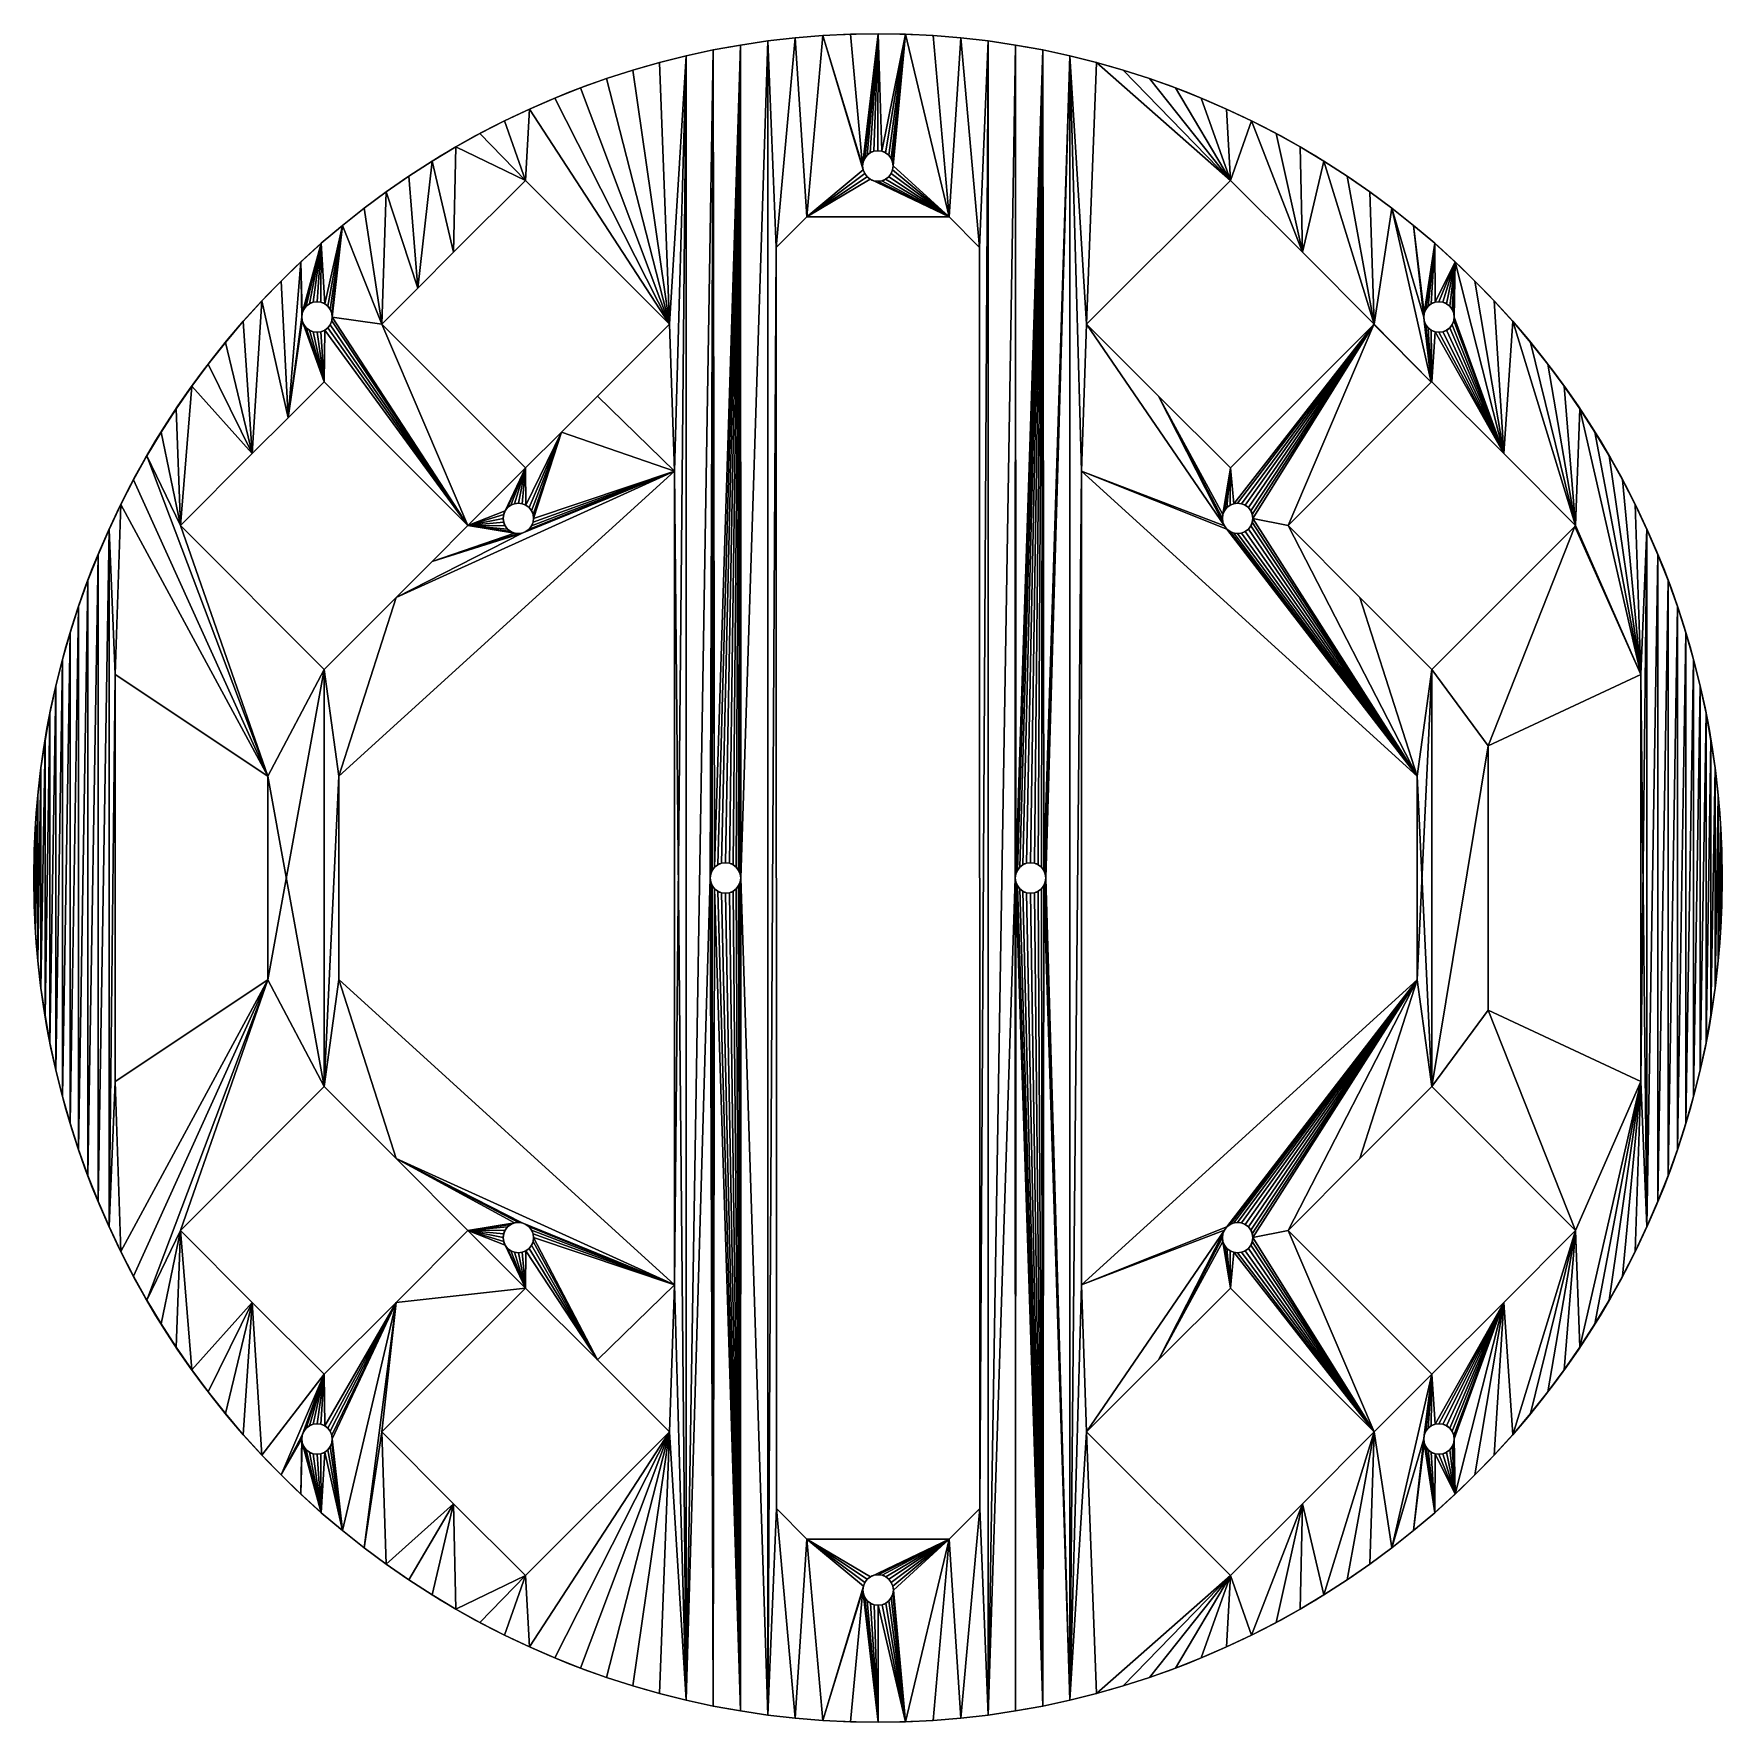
# Model space of a CAD drawing. Extents: x 0 to 166, y 0 to 166.
import ezdxf

# ---------------------------------------------------------------- set-up
doc = ezdxf.new("R2010")
doc.units = 0
doc.header["$MEASUREMENT"] = 0
doc.layers.get('0').update_dxf_attribs({"color": 13, "linetype": 'CONTINUOUS'})

msp = doc.modelspace()

# ---------------------------------------------------------------- linework, layer by layer
for p, q in [((83, 166, 2), (83, 166)), ((66.81, 164.41, 2), (66.81, 164.41)), ((69.48, 164.89, 2), (69.48, 164.89)), ((72.17, 165.29, 2), (72.17, 165.29)), ((74.86, 165.6, 2), (74.86, 165.6)), ((77.57, 165.82, 2), (77.57, 165.82)), ((80.28, 165.96, 2), (80.28, 165.96)), ((85.72, 165.96, 2), (85.72, 165.96)), ((88.43, 165.82, 2), (88.43, 165.82)), ((91.14, 165.6, 2), (91.14, 165.6)), ((93.83, 165.29, 2), (93.83, 165.29)), ((96.52, 164.89, 2), (96.52, 164.89)), ((99.19, 164.41, 2), (99.19, 164.41)), ((61.52, 163.17, 2), (61.52, 163.17)), ((64.15, 163.83, 2), (64.15, 163.83)), ((101.85, 163.83, 2), (101.85, 163.83)), ((104.48, 163.17, 2), (104.48, 163.17)), ((56.32, 161.6, 2), (56.32, 161.6)), ((58.91, 162.43, 2), (58.91, 162.43)), ((107.09, 162.43, 2), (107.09, 162.43)), ((109.68, 161.6, 2), (109.68, 161.6)), ((51.24, 159.68, 2), (51.24, 159.68)), ((53.76, 160.68, 2), (53.76, 160.68)), ((112.24, 160.68, 2), (112.24, 160.68)), ((114.76, 159.68, 2), (114.76, 159.68)), ((48.75, 158.6, 2), (48.75, 158.6)), ((117.25, 158.6, 2), (117.25, 158.6)), ((43.87, 156.2, 2), (43.87, 156.2)), ((46.29, 157.44, 2), (46.29, 157.44)), ((119.71, 157.44, 2), (119.71, 157.44)), ((122.13, 156.2, 2), (122.13, 156.2)), ((41.5, 154.88, 2), (41.5, 154.88)), ((82.6, 154.45, 2), (82.6, 154.45)), ((82.99, 154.5, 2), (82.99, 154.5)), ((83.38, 154.45, 2), (83.38, 154.45)), ((124.5, 154.88, 2), (124.5, 154.88)), ((39.17, 153.48, 2), (39.17, 153.48)), ((81.49, 153, 2), (81.49, 153)), ((81.54, 153.39, 2), (81.54, 153.39)), ((81.69, 153.75, 2), (81.69, 153.75)), ((81.93, 154.06, 2), (81.93, 154.06)), ((82.24, 154.3, 2), (82.24, 154.3)), ((83.74, 154.3, 2), (83.74, 154.3)), ((84.05, 154.06, 2), (84.05, 154.06)), ((84.29, 153.75, 2), (84.29, 153.75)), ((84.44, 153.39, 2), (84.44, 153.39)), ((84.49, 153, 2), (84.49, 153)), ((126.83, 153.48, 2), (126.83, 153.48)), ((36.89, 152.01, 2), (36.89, 152.01)), ((41.28, 144.52, 2), (48.35, 151.59, 2)), ((41.28, 144.52), (48.35, 151.59)), ((48.35, 151.59, 2), (48.35, 151.59)), ((48.35, 151.59, 2), (62.49, 137.45, 2)), ((48.35, 151.59), (62.49, 137.45)), ((81.54, 152.61, 2), (81.54, 152.61)), ((81.69, 152.25, 2), (81.69, 152.25)), ((81.93, 151.94, 2), (81.93, 151.94)), ((82.24, 151.7, 2), (82.24, 151.7)), ((82.6, 151.55, 2), (82.6, 151.55)), ((82.99, 151.5, 2), (82.99, 151.5)), ((83.38, 151.55, 2), (83.38, 151.55)), ((83.74, 151.7, 2), (83.74, 151.7)), ((84.05, 151.94, 2), (84.05, 151.94)), ((84.29, 152.25, 2), (84.29, 152.25)), ((84.44, 152.61, 2), (84.44, 152.61)), ((103.51, 137.45, 2), (117.65, 151.59, 2)), ((103.51, 137.45), (117.65, 151.59)), ((117.65, 151.59, 2), (117.65, 151.59)), ((117.65, 151.59, 2), (124.72, 144.52, 2)), ((117.65, 151.59), (124.72, 144.52)), ((129.11, 152.01, 2), (129.11, 152.01)), ((34.65, 150.47, 2), (34.65, 150.47)), ((131.35, 150.47, 2), (131.35, 150.47)), ((32.47, 148.85, 2), (32.47, 148.85)), ((75.99, 148, 2), (72.99, 145, 2)), ((75.99, 148), (72.99, 145)), ((75.99, 148, 2), (75.99, 148)), ((75.99, 148, 2), (89.99, 148, 2)), ((75.99, 148), (89.99, 148)), ((89.99, 148, 2), (89.99, 148)), ((89.99, 148, 2), (92.99, 145, 2)), ((89.99, 148), (92.99, 145)), ((133.53, 148.85, 2), (133.53, 148.85)), ((30.35, 147.16, 2), (30.35, 147.16)), ((135.65, 147.16, 2), (135.65, 147.16)), ((28.27, 145.4, 2), (28.27, 145.4)), ((37.75, 140.98, 2), (41.28, 144.52, 2)), ((37.75, 140.98), (41.28, 144.52)), ((41.28, 144.52, 2), (41.28, 144.52)), ((72.99, 145, 2), (72.99, 145)), ((73.01, 21, 2), (72.99, 145, 2)), ((73.01, 21), (72.99, 145)), ((92.99, 145, 2), (92.99, 145)), ((92.99, 145, 2), (93.01, 21, 2)), ((92.99, 145), (93.01, 21)), ((124.72, 144.52, 2), (124.72, 144.52)), ((124.72, 144.52, 2), (131.79, 137.45, 2)), ((124.72, 144.52), (131.79, 137.45)), ((137.73, 145.4, 2), (137.73, 145.4)), ((26.26, 143.58, 2), (26.26, 143.58)), ((139.74, 143.58, 2), (139.74, 143.58)), ((24.31, 141.69, 2), (24.31, 141.69)), ((141.69, 141.69, 2), (141.69, 141.69)), ((22.42, 139.74, 2), (22.42, 139.74)), ((27.1, 139.45, 2), (27.1, 139.45)), ((27.46, 139.6, 2), (27.46, 139.6)), ((27.85, 139.65, 2), (27.85, 139.65)), ((28.23, 139.6, 2), (28.23, 139.6)), ((28.6, 139.45, 2), (28.6, 139.45)), ((37.75, 140.98, 2), (34.21, 137.45, 2)), ((37.75, 140.98), (34.21, 137.45)), ((37.75, 140.98, 2), (37.75, 140.98)), ((137.4, 139.45, 2), (137.4, 139.45)), ((137.77, 139.6, 2), (137.77, 139.6)), ((138.15, 139.65, 2), (138.15, 139.65)), ((138.54, 139.6, 2), (138.54, 139.6)), ((138.9, 139.45, 2), (138.9, 139.45)), ((143.58, 139.74, 2), (143.58, 139.74)), ((26.35, 138.15, 2), (26.35, 138.15)), ((26.4, 138.54, 2), (26.4, 138.54)), ((26.55, 138.9, 2), (26.55, 138.9)), ((26.79, 139.21, 2), (26.79, 139.21)), ((28.91, 139.21, 2), (28.91, 139.21)), ((29.14, 138.9, 2), (29.14, 138.9)), ((29.29, 138.54, 2), (29.29, 138.54)), ((29.35, 138.15, 2), (29.35, 138.15)), ((136.65, 138.15, 2), (136.65, 138.15)), ((136.71, 138.54, 2), (136.71, 138.54)), ((136.86, 138.9, 2), (136.86, 138.9)), ((137.09, 139.21, 2), (137.09, 139.21)), ((139.21, 139.21, 2), (139.21, 139.21)), ((139.45, 138.9, 2), (139.45, 138.9)), ((139.6, 138.54, 2), (139.6, 138.54)), ((139.65, 138.15, 2), (139.65, 138.15)), ((20.6, 137.73, 2), (20.6, 137.73)), ((26.4, 137.77, 2), (26.4, 137.77)), ((26.55, 137.4, 2), (26.55, 137.4)), ((26.79, 137.09, 2), (26.79, 137.09)), ((27.1, 136.86, 2), (27.1, 136.86)), ((27.46, 136.71, 2), (27.46, 136.71)), ((27.85, 136.65, 2), (27.85, 136.65)), ((28.23, 136.71, 2), (28.23, 136.71)), ((28.6, 136.86, 2), (28.6, 136.86)), ((28.91, 137.09, 2), (28.91, 137.09)), ((29.14, 137.4, 2), (29.14, 137.4)), ((29.29, 137.77, 2), (29.29, 137.77)), ((34.21, 137.45, 2), (34.21, 137.45)), ((34.21, 137.45, 2), (48.35, 123.31, 2)), ((34.21, 137.45), (48.35, 123.31)), ((62.49, 137.45, 2), (55.42, 130.38, 2)), ((62.49, 137.45), (55.42, 130.38)), ((62.49, 137.45, 2), (62.49, 137.45)), ((103.51, 137.45, 2), (103.51, 137.45)), ((103.51, 137.45, 2), (110.58, 130.38, 2)), ((103.51, 137.45), (110.58, 130.38)), ((117.65, 123.31, 2), (131.76, 137.41, 2)), ((117.65, 123.31), (131.76, 137.41)), ((131.76, 137.41, 2), (131.79, 137.45, 2)), ((131.76, 137.41), (131.79, 137.45)), ((131.76, 137.41, 2), (131.76, 137.41)), ((131.79, 137.45, 2), (131.79, 137.45)), ((136.71, 137.77, 2), (136.71, 137.77)), ((136.86, 137.4, 2), (136.86, 137.4)), ((137.09, 137.09, 2), (137.09, 137.09)), ((137.4, 136.86, 2), (137.4, 136.86)), ((137.77, 136.71, 2), (137.77, 136.71)), ((138.15, 136.65, 2), (138.15, 136.65)), ((138.54, 136.71, 2), (138.54, 136.71)), ((138.9, 136.86, 2), (138.9, 136.86)), ((139.21, 137.09, 2), (139.21, 137.09)), ((139.45, 137.4, 2), (139.45, 137.4)), ((139.6, 137.77, 2), (139.6, 137.77)), ((145.4, 137.73, 2), (145.4, 137.73)), ((18.84, 135.65, 2), (18.84, 135.65)), ((147.16, 135.65, 2), (147.16, 135.65)), ((17.15, 133.53, 2), (17.15, 133.53)), ((148.85, 133.53, 2), (148.85, 133.53)), ((15.53, 131.35, 2), (15.53, 131.35)), ((25.02, 128.25), (28.55, 131.79)), ((25.02, 128.25, 2), (28.55, 131.79, 2)), ((28.55, 131.79, 2), (28.55, 131.79)), ((42.69, 117.65), (28.55, 131.79)), ((42.69, 117.65, 2), (28.55, 131.79, 2)), ((123.31, 117.65, 2), (137.4, 131.74, 2)), ((123.31, 117.65), (137.4, 131.74)), ((137.4, 131.74, 2), (137.45, 131.79, 2)), ((137.4, 131.74), (137.45, 131.79)), ((137.4, 131.74, 2), (137.4, 131.74)), ((137.45, 131.79, 2), (137.45, 131.79)), ((137.45, 131.79, 2), (144.52, 124.72, 2)), ((137.45, 131.79), (144.52, 124.72)), ((150.47, 131.35, 2), (150.47, 131.35)), ((51.89, 126.84, 2), (55.42, 130.38, 2)), ((51.89, 126.84), (55.42, 130.38)), ((55.42, 130.38, 2), (55.42, 130.38)), ((110.58, 130.38, 2), (110.58, 130.38)), ((110.58, 130.38, 2), (117.65, 123.31, 2)), ((110.58, 130.38), (117.65, 123.31)), ((13.99, 129.11, 2), (13.99, 129.11)), ((21.48, 124.72), (25.02, 128.25)), ((21.48, 124.72, 2), (25.02, 128.25, 2)), ((25.02, 128.25, 2), (25.02, 128.25)), ((152.01, 129.11, 2), (152.01, 129.11)), ((12.52, 126.83, 2), (12.52, 126.83)), ((51.89, 126.84, 2), (48.35, 123.31, 2)), ((51.89, 126.84), (48.35, 123.31)), ((51.89, 126.84, 2), (51.89, 126.84)), ((153.48, 126.83, 2), (153.48, 126.83)), ((14.41, 117.65), (21.48, 124.72)), ((14.41, 117.65, 2), (21.48, 124.72, 2)), ((21.48, 124.72, 2), (21.48, 124.72)), ((144.52, 124.72, 2), (144.52, 124.72)), ((144.52, 124.72, 2), (151.59, 117.65, 2)), ((144.52, 124.72), (151.59, 117.65)), ((154.88, 124.5, 2), (154.88, 124.5)), ((11.12, 124.5, 2), (11.12, 124.5)), ((63, 123, 2), (30, 93.01, 2)), ((63, 123), (30, 93.01)), ((48.35, 123.31, 2), (48.35, 123.31)), ((63, 123, 2), (63, 123)), ((63, 123, 2), (63, 43, 2)), ((63, 123), (63, 43)), ((103, 123, 2), (103, 123)), ((103, 123, 2), (103, 53.06, 2)), ((136, 93, 2), (103, 123, 2)), ((136, 93), (103, 123)), ((103, 123), (103, 53.06)), ((117.65, 123.31, 2), (117.65, 123.31)), ((9.8, 122.13, 2), (9.8, 122.13)), ((156.2, 122.13, 2), (156.2, 122.13)), ((8.56, 119.71, 2), (8.56, 119.71)), ((46.89, 119.65, 2), (46.89, 119.65)), ((47.26, 119.8, 2), (47.26, 119.8)), ((47.64, 119.86, 2), (47.64, 119.86)), ((48.03, 119.8, 2), (48.03, 119.8)), ((48.39, 119.65, 2), (48.39, 119.65)), ((117.61, 119.65, 2), (117.61, 119.65)), ((117.97, 119.8, 2), (117.97, 119.8)), ((118.36, 119.86, 2), (118.36, 119.86)), ((118.74, 119.8, 2), (118.74, 119.8)), ((119.11, 119.65, 2), (119.11, 119.65)), ((157.44, 119.71, 2), (157.44, 119.71)), ((46.14, 118.36, 2), (46.14, 118.36)), ((46.2, 118.74, 2), (46.2, 118.74)), ((46.2, 117.97, 2), (46.2, 117.97)), ((46.35, 119.11, 2), (46.35, 119.11)), ((46.58, 119.42, 2), (46.58, 119.42)), ((48.71, 119.42, 2), (48.71, 119.42)), ((48.94, 119.11, 2), (48.94, 119.11)), ((49.09, 118.74, 2), (49.09, 118.74)), ((49.09, 117.97, 2), (49.09, 117.97)), ((49.14, 118.36, 2), (49.14, 118.36)), ((116.86, 118.36, 2), (116.86, 118.36)), ((116.91, 118.74, 2), (116.91, 118.74)), ((116.91, 117.97, 2), (116.91, 117.97)), ((117.06, 119.11, 2), (117.06, 119.11)), ((117.29, 119.42, 2), (117.29, 119.42)), ((119.42, 119.42, 2), (119.42, 119.42)), ((119.65, 119.11, 2), (119.65, 119.11)), ((119.8, 118.74, 2), (119.8, 118.74)), ((119.8, 117.97, 2), (119.8, 117.97)), ((119.86, 118.36, 2), (119.86, 118.36)), ((7.4, 117.25, 2), (7.4, 117.25)), ((14.41, 117.65, 2), (14.41, 117.65)), ((28.55, 103.51), (14.41, 117.65)), ((28.55, 103.51, 2), (14.41, 117.65, 2)), ((39.16, 114.11), (42.69, 117.65)), ((39.16, 114.11, 2), (42.69, 117.65, 2)), ((42.69, 117.65, 2), (42.69, 117.65)), ((46.35, 117.61, 2), (46.35, 117.61)), ((46.58, 117.29, 2), (46.58, 117.29)), ((46.89, 117.06, 2), (46.89, 117.06)), ((47.26, 116.91, 2), (47.26, 116.91)), ((47.64, 116.86, 2), (47.64, 116.86)), ((48.03, 116.91, 2), (48.03, 116.91)), ((48.39, 117.06, 2), (48.39, 117.06)), ((48.71, 117.29, 2), (48.71, 117.29)), ((48.94, 117.61, 2), (48.94, 117.61)), ((117.06, 117.61, 2), (117.06, 117.61)), ((117.29, 117.29, 2), (117.29, 117.29)), ((117.61, 117.06, 2), (117.61, 117.06)), ((117.97, 116.91, 2), (117.97, 116.91)), ((118.36, 116.86, 2), (118.36, 116.86)), ((118.74, 116.91, 2), (118.74, 116.91)), ((119.11, 117.06, 2), (119.11, 117.06)), ((119.42, 117.29, 2), (119.42, 117.29)), ((119.65, 117.61, 2), (119.65, 117.61)), ((123.31, 117.65, 2), (123.31, 117.65)), ((123.31, 117.65, 2), (130.38, 110.58, 2)), ((123.31, 117.65), (130.38, 110.58)), ((151.51, 117.56, 2), (137.45, 103.51, 2)), ((151.51, 117.56), (137.45, 103.51)), ((151.59, 117.65, 2), (151.51, 117.56, 2)), ((151.59, 117.65), (151.51, 117.56)), ((151.51, 117.56, 2), (151.51, 117.56)), ((151.59, 117.65, 2), (151.59, 117.65)), ((158.6, 117.25, 2), (158.6, 117.25)), ((6.32, 114.76, 2), (6.32, 114.76)), ((159.68, 114.76, 2), (159.68, 114.76)), ((35.62, 110.58), (39.16, 114.11)), ((35.62, 110.58, 2), (39.16, 114.11, 2)), ((39.16, 114.11, 2), (39.16, 114.11)), ((5.32, 112.24, 2), (5.32, 112.24)), ((160.68, 112.24, 2), (160.68, 112.24)), ((4.4, 109.68, 2), (4.4, 109.68)), ((35.62, 110.58), (28.55, 103.51)), ((35.62, 110.58, 2), (28.55, 103.51, 2)), ((35.62, 110.58, 2), (35.62, 110.58)), ((130.38, 110.58, 2), (130.38, 110.58)), ((130.38, 110.58, 2), (137.45, 103.51, 2)), ((130.38, 110.58), (137.45, 103.51)), ((161.6, 109.68, 2), (161.6, 109.68)), ((3.57, 107.09, 2), (3.57, 107.09)), ((162.43, 107.09, 2), (162.43, 107.09)), ((2.83, 104.48, 2), (2.83, 104.48)), ((8, 103, 2), (8, 103)), ((8, 103, 2), (8, 63, 2)), ((23, 93, 2), (8, 103, 2)), ((8, 103), (8, 63)), ((23, 93), (8, 103)), ((28.55, 103.51, 2), (28.55, 103.51)), ((137.45, 103.51, 2), (137.45, 103.51)), ((143, 96, 2), (158, 103, 2)), ((143, 96), (158, 103)), ((158, 103, 2), (158, 103)), ((158, 103, 2), (158, 63, 2)), ((158, 103), (158, 63)), ((163.17, 104.48, 2), (163.17, 104.48)), ((2.17, 101.85, 2), (2.17, 101.85)), ((163.83, 101.85, 2), (163.83, 101.85)), ((1.59, 99.19, 2), (1.59, 99.19)), ((164.41, 99.19, 2), (164.41, 99.19)), ((1.11, 96.52, 2), (1.11, 96.52)), ((164.89, 96.52, 2), (164.89, 96.52)), ((143, 96, 2), (143, 96)), ((143, 70, 2), (143, 96, 2)), ((143, 70), (143, 96)), ((0.71, 93.83, 2), (0.71, 93.83)), ((23, 93, 2), (23, 93)), ((23, 73, 2), (23, 93, 2)), ((23, 73), (23, 93)), ((30, 93.01, 2), (30, 93.01)), ((30, 73.01, 2), (30, 93.01, 2)), ((30, 73.01), (30, 93.01)), ((136, 93, 2), (136, 93)), ((136, 73, 2), (136, 93, 2)), ((136, 73), (136, 93)), ((165.29, 93.83, 2), (165.29, 93.83)), ((0.4, 91.14, 2), (0.4, 91.14)), ((165.6, 91.14, 2), (165.6, 91.14)), ((0.18, 88.43, 2), (0.18, 88.43)), ((165.82, 88.43, 2), (165.82, 88.43)), ((0.04, 85.72, 2), (0.04, 85.72)), ((165.96, 85.72, 2), (165.96, 85.72)), ((66.5, 83, 2), (66.5, 83)), ((66.55, 83.39, 2), (66.55, 83.39)), ((66.7, 83.75, 2), (66.7, 83.75)), ((66.94, 84.06, 2), (66.94, 84.06)), ((67.25, 84.3, 2), (67.25, 84.3)), ((67.61, 84.45, 2), (67.61, 84.45)), ((68, 84.5, 2), (68, 84.5)), ((68.39, 84.45, 2), (68.39, 84.45)), ((68.75, 84.3, 2), (68.75, 84.3)), ((69.06, 84.06, 2), (69.06, 84.06)), ((69.3, 83.75, 2), (69.3, 83.75)), ((69.45, 83.39, 2), (69.45, 83.39)), ((69.5, 83, 2), (69.5, 83)), ((96.55, 83.39, 2), (96.55, 83.39)), ((96.7, 83.75, 2), (96.7, 83.75)), ((96.94, 84.06, 2), (96.94, 84.06)), ((97.25, 84.3, 2), (97.25, 84.3)), ((97.61, 84.45, 2), (97.61, 84.45)), ((98, 84.5, 2), (98, 84.5)), ((98.39, 84.45, 2), (98.39, 84.45)), ((98.75, 84.3, 2), (98.75, 84.3)), ((99.06, 84.06, 2), (99.06, 84.06)), ((99.3, 83.75, 2), (99.3, 83.75)), ((99.45, 83.39, 2), (99.45, 83.39)), ((166, 83, 2), (166, 83)), ((0, 83, 2), (0, 83)), ((66.55, 82.61, 2), (66.55, 82.61)), ((66.7, 82.25, 2), (66.7, 82.25)), ((66.94, 81.94, 2), (66.94, 81.94)), ((67.25, 81.7, 2), (67.25, 81.7)), ((67.61, 81.55, 2), (67.61, 81.55)), ((68, 81.5, 2), (68, 81.5)), ((68.39, 81.55, 2), (68.39, 81.55)), ((68.75, 81.7, 2), (68.75, 81.7)), ((69.06, 81.94, 2), (69.06, 81.94)), ((69.3, 82.25, 2), (69.3, 82.25)), ((69.45, 82.61, 2), (69.45, 82.61)), ((96.5, 83, 2), (96.5, 83)), ((96.55, 82.61, 2), (96.55, 82.61)), ((96.7, 82.25, 2), (96.7, 82.25)), ((96.94, 81.94, 2), (96.94, 81.94)), ((97.25, 81.7, 2), (97.25, 81.7)), ((97.61, 81.55, 2), (97.61, 81.55)), ((98, 81.5, 2), (98, 81.5)), ((98.39, 81.55, 2), (98.39, 81.55)), ((98.75, 81.7, 2), (98.75, 81.7)), ((99.06, 81.94, 2), (99.06, 81.94)), ((99.3, 82.25, 2), (99.3, 82.25)), ((99.45, 82.61, 2), (99.45, 82.61)), ((99.5, 83, 2), (99.5, 83)), ((0.04, 80.28, 2), (0.04, 80.28)), ((165.96, 80.28, 2), (165.96, 80.28)), ((0.18, 77.57, 2), (0.18, 77.57)), ((165.82, 77.57, 2), (165.82, 77.57)), ((0.4, 74.86, 2), (0.4, 74.86)), ((165.6, 74.86, 2), (165.6, 74.86)), ((0.71, 72.17, 2), (0.71, 72.17)), ((8, 63, 2), (23, 73, 2)), ((8, 63), (23, 73)), ((23, 73, 2), (23, 73)), ((30, 73.01, 2), (30, 73.01)), ((30, 73.01, 2), (63, 43, 2)), ((30, 73.01), (63, 43)), ((103, 43, 2), (136, 73, 2)), ((103, 43), (136, 73)), ((136, 73, 2), (136, 73)), ((165.29, 72.17, 2), (165.29, 72.17)), ((143, 70, 2), (143, 70)), ((158, 63, 2), (143, 70, 2)), ((158, 63), (143, 70)), ((1.11, 69.48, 2), (1.11, 69.48)), ((164.89, 69.48, 2), (164.89, 69.48)), ((1.59, 66.81, 2), (1.59, 66.81)), ((164.41, 66.81, 2), (164.41, 66.81)), ((2.17, 64.15, 2), (2.17, 64.15)), ((163.83, 64.15, 2), (163.83, 64.15)), ((2.83, 61.52, 2), (2.83, 61.52)), ((8, 63, 2), (8, 63)), ((14.41, 48.35, 2), (28.55, 62.49, 2)), ((14.41, 48.35), (28.55, 62.49)), ((28.55, 62.49, 2), (28.55, 62.49)), ((28.55, 62.49, 2), (35.62, 55.42, 2)), ((28.55, 62.49), (35.62, 55.42)), ((130.38, 55.42, 2), (137.45, 62.49, 2)), ((130.38, 55.42), (137.45, 62.49)), ((137.45, 62.49, 2), (137.45, 62.49)), ((137.45, 62.49, 2), (151.59, 48.35, 2)), ((137.45, 62.49), (151.59, 48.35)), ((158, 63, 2), (158, 63)), ((163.17, 61.52, 2), (163.17, 61.52)), ((3.57, 58.91, 2), (3.57, 58.91)), ((162.43, 58.91, 2), (162.43, 58.91)), ((4.4, 56.32, 2), (4.4, 56.32)), ((35.62, 55.42, 2), (35.62, 55.42)), ((42.69, 48.35, 2), (35.62, 55.42, 2)), ((42.69, 48.35), (35.62, 55.42)), ((123.31, 48.35, 2), (130.38, 55.42, 2)), ((123.31, 48.35), (130.38, 55.42)), ((130.38, 55.42, 2), (130.38, 55.42)), ((161.6, 56.32, 2), (161.6, 56.32)), ((5.32, 53.76, 2), (5.32, 53.76)), ((160.68, 53.76, 2), (160.68, 53.76)), ((103, 53.06, 2), (103, 53.06)), ((103, 53.06, 2), (103, 53, 2)), ((103, 53.06), (103, 53)), ((103, 53, 2), (103, 53)), ((103, 53, 2), (103, 43, 2)), ((103, 53), (103, 43)), ((6.32, 51.24, 2), (6.32, 51.24)), ((159.68, 51.24, 2), (159.68, 51.24)), ((7.4, 48.75, 2), (7.4, 48.75)), ((14.41, 48.35, 2), (14.41, 48.35)), ((21.48, 41.28, 2), (14.41, 48.35, 2)), ((21.48, 41.28), (14.41, 48.35)), ((42.69, 48.35, 2), (35.62, 41.28, 2)), ((42.69, 48.35), (35.62, 41.28)), ((42.69, 48.35, 2), (42.69, 48.35)), ((46.35, 48.39, 2), (46.35, 48.39)), ((46.58, 48.71, 2), (46.58, 48.71)), ((46.89, 48.94, 2), (46.89, 48.94)), ((47.26, 49.09, 2), (47.26, 49.09)), ((47.64, 49.14, 2), (47.64, 49.14)), ((48.03, 49.09, 2), (48.03, 49.09)), ((48.39, 48.94, 2), (48.39, 48.94)), ((48.71, 48.71, 2), (48.71, 48.71)), ((48.94, 48.39, 2), (48.94, 48.39)), ((117.06, 48.39, 2), (117.06, 48.39)), ((117.29, 48.71, 2), (117.29, 48.71)), ((117.61, 48.94, 2), (117.61, 48.94)), ((117.97, 49.09, 2), (117.97, 49.09)), ((118.36, 49.14, 2), (118.36, 49.14)), ((118.74, 49.09, 2), (118.74, 49.09)), ((119.11, 48.94, 2), (119.11, 48.94)), ((119.42, 48.71, 2), (119.42, 48.71)), ((119.65, 48.39, 2), (119.65, 48.39)), ((123.31, 48.35, 2), (123.31, 48.35)), ((123.31, 48.35, 2), (137.45, 34.21, 2)), ((123.31, 48.35), (137.45, 34.21)), ((151.59, 48.35, 2), (144.52, 41.28, 2)), ((151.59, 48.35), (144.52, 41.28)), ((151.59, 48.35, 2), (151.59, 48.35)), ((158.6, 48.75, 2), (158.6, 48.75)), ((46.14, 47.64, 2), (46.14, 47.64)), ((46.2, 48.03, 2), (46.2, 48.03)), ((46.2, 47.26, 2), (46.2, 47.26)), ((46.35, 46.89, 2), (46.35, 46.89)), ((46.58, 46.58, 2), (46.58, 46.58)), ((48.71, 46.58, 2), (48.71, 46.58)), ((48.94, 46.89, 2), (48.94, 46.89)), ((49.09, 48.03, 2), (49.09, 48.03)), ((49.09, 47.26, 2), (49.09, 47.26)), ((49.14, 47.64, 2), (49.14, 47.64)), ((116.86, 47.64, 2), (116.86, 47.64)), ((116.91, 48.03, 2), (116.91, 48.03)), ((116.91, 47.26, 2), (116.91, 47.26)), ((117.06, 46.89, 2), (117.06, 46.89)), ((117.29, 46.58, 2), (117.29, 46.58)), ((119.42, 46.58, 2), (119.42, 46.58)), ((119.65, 46.89, 2), (119.65, 46.89)), ((119.8, 48.03, 2), (119.8, 48.03)), ((119.8, 47.26, 2), (119.8, 47.26)), ((119.86, 47.64, 2), (119.86, 47.64)), ((8.56, 46.29, 2), (8.56, 46.29)), ((46.89, 46.35, 2), (46.89, 46.35)), ((47.26, 46.2, 2), (47.26, 46.2)), ((47.64, 46.14, 2), (47.64, 46.14)), ((48.03, 46.2, 2), (48.03, 46.2)), ((48.39, 46.35, 2), (48.39, 46.35)), ((117.61, 46.35, 2), (117.61, 46.35)), ((117.97, 46.2, 2), (117.97, 46.2)), ((118.36, 46.14, 2), (118.36, 46.14)), ((118.74, 46.2, 2), (118.74, 46.2)), ((119.11, 46.35, 2), (119.11, 46.35)), ((157.44, 46.29, 2), (157.44, 46.29)), ((9.8, 43.87, 2), (9.8, 43.87)), ((156.2, 43.87, 2), (156.2, 43.87)), ((48.35, 42.69, 2), (34.21, 28.55, 2)), ((48.35, 42.69), (34.21, 28.55)), ((48.35, 42.69, 2), (48.35, 42.69)), ((48.35, 42.69, 2), (55.42, 35.62, 2)), ((48.35, 42.69), (55.42, 35.62)), ((63, 43, 2), (63, 43)), ((103, 43, 2), (103, 43)), ((117.65, 42.69, 2), (110.58, 35.62, 2)), ((117.65, 42.69), (110.58, 35.62)), ((117.65, 42.69, 2), (117.65, 42.69)), ((117.65, 42.69, 2), (131.79, 28.55, 2)), ((117.65, 42.69), (131.79, 28.55)), ((154.88, 41.5, 2), (154.88, 41.5)), ((11.12, 41.5, 2), (11.12, 41.5)), ((21.48, 41.28, 2), (21.48, 41.28)), ((28.55, 34.21, 2), (21.48, 41.28, 2)), ((28.55, 34.21), (21.48, 41.28)), ((35.62, 41.28, 2), (28.55, 34.21, 2)), ((35.62, 41.28), (28.55, 34.21)), ((35.62, 41.28, 2), (35.62, 41.28)), ((144.52, 41.28, 2), (137.45, 34.21, 2)), ((144.52, 41.28), (137.45, 34.21)), ((144.52, 41.28, 2), (144.52, 41.28)), ((12.52, 39.17, 2), (12.52, 39.17)), ((153.48, 39.17, 2), (153.48, 39.17)), ((13.99, 36.89, 2), (13.99, 36.89)), ((152.01, 36.89, 2), (152.01, 36.89)), ((55.42, 35.62, 2), (55.42, 35.62)), ((55.42, 35.62, 2), (62.49, 28.55, 2)), ((55.42, 35.62), (62.49, 28.55)), ((103.51, 28.55, 2), (110.58, 35.62, 2)), ((103.51, 28.55), (110.58, 35.62)), ((110.58, 35.62, 2), (110.58, 35.62)), ((15.53, 34.65, 2), (15.53, 34.65)), ((28.55, 34.21, 2), (28.55, 34.21)), ((137.45, 34.21, 2), (137.45, 34.21)), ((150.47, 34.65, 2), (150.47, 34.65)), ((17.15, 32.47, 2), (17.15, 32.47)), ((148.85, 32.47, 2), (148.85, 32.47)), ((18.84, 30.35, 2), (18.84, 30.35)), ((147.16, 30.35, 2), (147.16, 30.35)), ((20.6, 28.27, 2), (20.6, 28.27)), ((26.4, 28.23, 2), (26.4, 28.23)), ((26.55, 28.6, 2), (26.55, 28.6)), ((26.79, 28.91, 2), (26.79, 28.91)), ((27.1, 29.14, 2), (27.1, 29.14)), ((27.46, 29.29, 2), (27.46, 29.29)), ((27.85, 29.35, 2), (27.85, 29.35)), ((28.23, 29.29, 2), (28.23, 29.29)), ((28.6, 29.14, 2), (28.6, 29.14)), ((28.91, 28.91, 2), (28.91, 28.91)), ((29.14, 28.6, 2), (29.14, 28.6)), ((29.29, 28.23, 2), (29.29, 28.23)), ((34.21, 28.55, 2), (34.21, 28.55)), ((34.21, 28.55, 2), (41.28, 21.48, 2)), ((34.21, 28.55), (41.28, 21.48)), ((62.49, 28.55, 2), (48.35, 14.41, 2)), ((62.49, 28.55), (48.35, 14.41)), ((62.49, 28.55, 2), (62.49, 28.55)), ((103.51, 28.55, 2), (103.51, 28.55)), ((117.65, 14.41, 2), (103.51, 28.55, 2)), ((117.65, 14.41), (103.51, 28.55)), ((131.79, 28.55, 2), (124.72, 21.48, 2)), ((131.79, 28.55), (124.72, 21.48)), ((131.79, 28.55, 2), (131.79, 28.55)), ((136.71, 28.23, 2), (136.71, 28.23)), ((136.86, 28.6, 2), (136.86, 28.6)), ((137.09, 28.91, 2), (137.09, 28.91)), ((137.4, 29.14, 2), (137.4, 29.14)), ((137.77, 29.29, 2), (137.77, 29.29)), ((138.15, 29.35, 2), (138.15, 29.35)), ((138.54, 29.29, 2), (138.54, 29.29)), ((138.9, 29.14, 2), (138.9, 29.14)), ((139.21, 28.91, 2), (139.21, 28.91)), ((139.45, 28.6, 2), (139.45, 28.6)), ((139.6, 28.23, 2), (139.6, 28.23)), ((145.4, 28.27, 2), (145.4, 28.27)), ((26.35, 27.85, 2), (26.35, 27.85)), ((26.4, 27.46, 2), (26.4, 27.46)), ((26.55, 27.1, 2), (26.55, 27.1)), ((26.79, 26.79, 2), (26.79, 26.79)), ((28.91, 26.79, 2), (28.91, 26.79)), ((29.14, 27.1, 2), (29.14, 27.1)), ((29.29, 27.46, 2), (29.29, 27.46)), ((29.35, 27.85, 2), (29.35, 27.85)), ((136.65, 27.85, 2), (136.65, 27.85)), ((136.71, 27.46, 2), (136.71, 27.46)), ((136.86, 27.1, 2), (136.86, 27.1)), ((137.09, 26.79, 2), (137.09, 26.79)), ((139.21, 26.79, 2), (139.21, 26.79)), ((139.45, 27.1, 2), (139.45, 27.1)), ((139.6, 27.46, 2), (139.6, 27.46)), ((139.65, 27.85, 2), (139.65, 27.85)), ((22.42, 26.26, 2), (22.42, 26.26)), ((27.1, 26.55, 2), (27.1, 26.55)), ((27.46, 26.4, 2), (27.46, 26.4)), ((27.85, 26.35, 2), (27.85, 26.35)), ((28.23, 26.4, 2), (28.23, 26.4)), ((28.6, 26.55, 2), (28.6, 26.55)), ((137.4, 26.55, 2), (137.4, 26.55)), ((137.77, 26.4, 2), (137.77, 26.4)), ((138.15, 26.35, 2), (138.15, 26.35)), ((138.54, 26.4, 2), (138.54, 26.4)), ((138.9, 26.55, 2), (138.9, 26.55)), ((143.58, 26.26, 2), (143.58, 26.26)), ((24.31, 24.31, 2), (24.31, 24.31)), ((141.69, 24.31, 2), (141.69, 24.31)), ((26.26, 22.42, 2), (26.26, 22.42)), ((139.74, 22.42, 2), (139.74, 22.42)), ((28.27, 20.6, 2), (28.27, 20.6)), ((41.28, 21.48, 2), (41.28, 21.48)), ((48.35, 14.41, 2), (41.28, 21.48, 2)), ((48.35, 14.41), (41.28, 21.48)), ((73.01, 21, 2), (73.01, 21)), ((76.01, 18, 2), (73.01, 21, 2)), ((76.01, 18), (73.01, 21)), ((90.01, 18, 2), (93.01, 21, 2)), ((90.01, 18), (93.01, 21)), ((93.01, 21, 2), (93.01, 21)), ((124.72, 21.48, 2), (117.65, 14.41, 2)), ((124.72, 21.48), (117.65, 14.41)), ((124.72, 21.48, 2), (124.72, 21.48)), ((137.73, 20.6, 2), (137.73, 20.6)), ((30.35, 18.84, 2), (30.35, 18.84)), ((135.65, 18.84, 2), (135.65, 18.84)), ((32.47, 17.15, 2), (32.47, 17.15)), ((76.01, 18, 2), (76.01, 18)), ((90.01, 18, 2), (76.01, 18, 2)), ((90.01, 18), (76.01, 18)), ((90.01, 18, 2), (90.01, 18)), ((133.53, 17.15, 2), (133.53, 17.15)), ((34.65, 15.53, 2), (34.65, 15.53)), ((131.35, 15.53, 2), (131.35, 15.53)), ((36.89, 13.99, 2), (36.89, 13.99)), ((48.35, 14.41, 2), (48.35, 14.41)), ((81.56, 13.39, 2), (81.56, 13.39)), ((81.71, 13.75, 2), (81.71, 13.75)), ((81.95, 14.06, 2), (81.95, 14.06)), ((82.26, 14.3, 2), (82.26, 14.3)), ((82.62, 14.45, 2), (82.62, 14.45)), ((83.01, 14.5, 2), (83.01, 14.5)), ((83.4, 14.45, 2), (83.4, 14.45)), ((83.76, 14.3, 2), (83.76, 14.3)), ((84.07, 14.06, 2), (84.07, 14.06)), ((84.31, 13.75, 2), (84.31, 13.75)), ((84.46, 13.39, 2), (84.46, 13.39)), ((117.65, 14.41, 2), (117.65, 14.41)), ((129.11, 13.99, 2), (129.11, 13.99)), ((39.17, 12.52, 2), (39.17, 12.52)), ((81.51, 13, 2), (81.51, 13)), ((81.56, 12.61, 2), (81.56, 12.61)), ((81.71, 12.25, 2), (81.71, 12.25)), ((81.95, 11.94, 2), (81.95, 11.94)), ((82.26, 11.7, 2), (82.26, 11.7)), ((83.76, 11.7, 2), (83.76, 11.7)), ((84.07, 11.94, 2), (84.07, 11.94)), ((84.31, 12.25, 2), (84.31, 12.25)), ((84.46, 12.61, 2), (84.46, 12.61)), ((84.51, 13, 2), (84.51, 13)), ((126.83, 12.52, 2), (126.83, 12.52)), ((41.5, 11.12, 2), (41.5, 11.12)), ((82.62, 11.55, 2), (82.62, 11.55)), ((83.01, 11.5, 2), (83.01, 11.5)), ((83.4, 11.55, 2), (83.4, 11.55)), ((124.5, 11.12, 2), (124.5, 11.12)), ((43.87, 9.8, 2), (43.87, 9.8)), ((46.29, 8.56, 2), (46.29, 8.56)), ((119.71, 8.56, 2), (119.71, 8.56)), ((122.13, 9.8, 2), (122.13, 9.8)), ((48.75, 7.4, 2), (48.75, 7.4)), ((117.25, 7.4, 2), (117.25, 7.4)), ((51.24, 6.32, 2), (51.24, 6.32)), ((53.76, 5.32, 2), (53.76, 5.32)), ((112.24, 5.32, 2), (112.24, 5.32)), ((114.76, 6.32, 2), (114.76, 6.32)), ((56.32, 4.4, 2), (56.32, 4.4)), ((58.91, 3.57, 2), (58.91, 3.57)), ((107.09, 3.57, 2), (107.09, 3.57)), ((109.68, 4.4, 2), (109.68, 4.4)), ((61.52, 2.83, 2), (61.52, 2.83)), ((64.15, 2.17, 2), (64.15, 2.17)), ((101.85, 2.17, 2), (101.85, 2.17)), ((104.48, 2.83, 2), (104.48, 2.83)), ((66.81, 1.59, 2), (66.81, 1.59)), ((69.48, 1.11, 2), (69.48, 1.11)), ((72.17, 0.71, 2), (72.17, 0.71)), ((74.86, 0.4, 2), (74.86, 0.4)), ((77.57, 0.18, 2), (77.57, 0.18)), ((80.28, 0.04, 2), (80.28, 0.04)), ((83, 0, 2), (83, 0)), ((85.72, 0.04, 2), (85.72, 0.04)), ((88.43, 0.18, 2), (88.43, 0.18)), ((91.14, 0.4, 2), (91.14, 0.4)), ((93.83, 0.71, 2), (93.83, 0.71)), ((96.52, 1.11, 2), (96.52, 1.11)), ((99.19, 1.59, 2), (99.19, 1.59))]:
    msp.add_line(p, q)
for centre, radius in [((83, 83, 2), 83), ((83, 83), 83), ((47.64, 118.36, 2), 1.5), ((47.64, 118.36), 1.5), ((118.36, 118.36, 2), 1.5), ((118.36, 118.36), 1.5), ((47.64, 47.64, 2), 1.5), ((47.64, 47.64), 1.5), ((118.36, 47.64, 2), 1.5), ((118.36, 47.64), 1.5)]:
    msp.add_circle(centre, radius)
at = {"extrusion": (0, 0, -1)}
for centre in [(-82.99, 153, -2), (-82.99, 153), (-27.85, 138.15), (-27.85, 138.15, -2), (-138.15, 138.15, -2), (-138.15, 138.15), (-68, 83), (-68, 83, -2), (-98, 83), (-98, 83, -2), (-27.85, 27.85), (-27.85, 27.85, -2), (-138.15, 27.85, -2), (-138.15, 27.85), (-83.01, 13, -2), (-83.01, 13)]:
    msp.add_circle(centre, 1.5, dxfattribs=at)

# ---------------------------------------------------------------- meshes
mesh = msp.add_polyface()
corners = [(48.39, 119.65), (48.35, 123.31), (51.89, 126.84), (48.71, 119.42), (48.94, 119.11), (49.09, 118.74), (48.35, 151.59), (41.5, 154.88), (43.87, 156.2), (46.29, 157.44), (48.75, 158.6), (62.49, 137.45), (51.24, 159.68), (53.76, 160.68), (56.32, 161.6), (58.91, 162.43), (61.52, 163.17), (64.15, 163.83), (63, 123), (49.14, 118.36), (55.42, 130.38), (83, 166), (81.49, 153), (80.28, 165.96), (81.54, 153.39), (81.69, 153.75), (81.93, 154.06), (82.24, 154.3), (82.6, 154.45), (82.99, 154.5), (83.38, 154.45), (85.72, 165.96), (72.99, 145), (72.17, 165.29), (74.86, 165.6), (75.99, 148), (77.57, 165.82), (81.54, 152.61), (81.69, 152.25), (81.93, 151.94), (82.24, 151.7), (89.99, 148), (66.94, 84.06), (66.81, 164.41), (69.48, 164.89), (69.5, 83)]
mesh.append_faces([[corners[k] for k in face] for face in [(0, 2, 3), (3, 2, 4), (4, 2, 5), (6, 10, 11), (21, 22, 23), (22, 21, 24), (24, 21, 25), (25, 21, 26), (26, 21, 27), (27, 21, 28), (28, 21, 29), (29, 21, 30), (32, 34, 35), (35, 40, 41), (37, 36, 22)]], dxfattribs={"vtx0": -1, "vtx1": -1})
mesh.append_faces([[corners[k] for k in face] for face in [(11, 17, 18), (18, 19, 2), (35, 36, 37)]], dxfattribs={"vtx0": -1, "vtx1": -1, "vtx2": -1})
mesh.append_faces([[corners[k] for k in face] for face in [(0, 1, 2), (6, 7, 8), (6, 8, 9), (6, 9, 10), (11, 10, 12), (11, 12, 13), (11, 13, 14), (11, 14, 15), (11, 15, 16), (11, 16, 17), (18, 2, 20), (18, 20, 11), (30, 21, 31), (32, 33, 34), (35, 34, 36), (35, 37, 38), (35, 38, 39), (35, 39, 40), (22, 36, 23), (42, 43, 44), (45, 44, 33)]], dxfattribs={"vtx0": -1, "vtx2": -1})
mesh = msp.add_polyface()
corners = [(49.14, 118.36, 2), (63, 123, 2), (51.89, 126.84, 2), (55.42, 130.38, 2), (62.49, 137.45, 2), (66.81, 164.41, 2), (66.94, 84.06, 2), (69.48, 164.89, 2), (69.5, 83, 2), (72.17, 165.29, 2), (41.5, 154.88, 2), (48.35, 151.59, 2), (43.87, 156.2, 2), (46.29, 157.44, 2), (48.75, 158.6, 2), (51.24, 159.68, 2), (53.76, 160.68, 2), (56.32, 161.6, 2), (58.91, 162.43, 2), (61.52, 163.17, 2), (64.15, 163.83, 2), (48.35, 123.31, 2), (48.39, 119.65, 2), (48.71, 119.42, 2), (48.94, 119.11, 2), (49.09, 118.74, 2), (72.99, 145, 2), (74.86, 165.6, 2), (75.99, 148, 2), (77.57, 165.82, 2), (81.54, 152.61, 2), (81.69, 152.25, 2), (81.93, 151.94, 2), (82.24, 151.7, 2), (89.99, 148, 2), (81.49, 153, 2), (80.28, 165.96, 2), (83, 166, 2), (81.54, 153.39, 2), (81.69, 153.75, 2), (81.93, 154.06, 2), (82.24, 154.3, 2), (82.6, 154.45, 2), (82.99, 154.5, 2), (83.38, 154.45, 2), (85.72, 165.96, 2)]
mesh.append_faces([[corners[k] for k in face] for face in [(2, 1, 3), (3, 1, 4), (5, 6, 7), (7, 8, 9), (10, 11, 12), (12, 11, 13), (13, 11, 14), (14, 4, 15), (15, 4, 16), (16, 4, 17), (17, 4, 18), (18, 4, 19), (19, 4, 20), (21, 22, 2), (9, 26, 27), (27, 28, 29), (30, 28, 31), (31, 28, 32), (32, 28, 33), (29, 35, 36), (37, 44, 45)]], dxfattribs={"vtx0": -1, "vtx1": -1})
mesh.append_faces([[corners[k] for k in face] for face in [(0, 1, 2), (20, 4, 1), (29, 28, 30)]], dxfattribs={"vtx0": -1, "vtx1": -1, "vtx2": -1})
mesh.append_faces([[corners[k] for k in face] for face in [(14, 11, 4), (2, 22, 23), (2, 23, 24), (2, 24, 25), (27, 26, 28), (33, 28, 34), (29, 30, 35), (35, 37, 36), (37, 35, 38), (37, 38, 39), (37, 39, 40), (37, 40, 41), (37, 41, 42), (37, 42, 43), (37, 43, 44)]], dxfattribs={"vtx0": -1, "vtx2": -1})
mesh = msp.add_polyface()
corners = [(80.28, 165.96, 2), (83, 166), (80.28, 165.96), (83, 166, 2)]
mesh.append_faces([[corners[k] for k in face] for face in [(0, 1, 2), (1, 0, 3)]], dxfattribs={"vtx0": -1})
mesh = msp.add_polyface()
corners = [(83, 166, 2), (85.72, 165.96), (83, 166), (85.72, 165.96, 2)]
mesh.append_faces([[corners[k] for k in face] for face in [(0, 1, 2), (1, 0, 3)]], dxfattribs={"vtx0": -1})
mesh = msp.add_polyface()
corners = [(35.62, 55.42), (63, 43), (48.03, 49.09), (47.64, 49.14), (42.69, 48.35), (47.26, 49.09), (46.89, 48.94), (46.58, 48.71), (46.35, 48.39), (46.2, 48.03), (46.14, 47.64), (48.39, 48.94), (48.71, 48.71), (48.94, 48.39), (49.09, 48.03), (49.14, 47.64), (48.35, 42.69), (46.35, 46.89), (46.2, 47.26), (46.58, 46.58), (46.89, 46.35), (47.26, 46.2), (47.64, 46.14), (48.03, 46.2), (48.39, 46.35), (55.42, 35.62), (49.09, 47.26), (66.81, 1.59), (66.5, 83), (66.55, 82.61), (66.7, 82.25), (66.94, 81.94), (69.48, 1.11), (67.25, 81.7), (67.61, 81.55), (68, 81.5), (68.39, 81.55), (68.75, 81.7), (69.06, 81.94), (69.3, 82.25), (69.45, 82.61), (69.5, 83), (72.17, 0.71), (72.17, 165.29), (64.15, 2.17), (64.15, 163.83), (66.81, 164.41), (73.01, 21), (72.99, 145)]
mesh.append_faces([[corners[k] for k in face] for face in [(2, 1, 11), (11, 1, 12), (12, 1, 13), (13, 1, 14), (14, 1, 15), (17, 4, 18), (18, 4, 10), (47, 42, 48)]], dxfattribs={"vtx0": -1, "vtx1": -1})
mesh.append_faces([[corners[k] for k in face] for face in [(0, 1, 2), (16, 4, 17), (42, 41, 43), (44, 1, 45), (44, 46, 28)]], dxfattribs={"vtx0": -1, "vtx1": -1, "vtx2": -1})
mesh.append_faces([[corners[k] for k in face] for face in [(0, 2, 3), (4, 5, 6), (4, 6, 7), (4, 7, 8), (4, 8, 9), (4, 9, 10), (16, 17, 19), (16, 19, 20), (16, 20, 21), (16, 21, 22), (16, 22, 23), (16, 23, 24), (25, 26, 15), (27, 28, 29), (27, 29, 30), (27, 30, 31), (32, 31, 33), (32, 33, 34), (32, 34, 35), (32, 35, 36), (32, 36, 37), (32, 37, 38), (32, 38, 39), (32, 39, 40), (32, 40, 41)]], dxfattribs={"vtx0": -1, "vtx2": -1})
mesh = msp.add_polyface()
corners = [(42.69, 117.65), (48.35, 123.31), (46.35, 119.11), (46.2, 118.74), (46.14, 118.36), (46.58, 119.42), (46.89, 119.65), (47.26, 119.8), (47.64, 119.86), (48.03, 119.8), (48.39, 119.65), (49.09, 118.74), (51.89, 126.84), (49.14, 118.36), (63, 123), (64.15, 163.83), (63, 43), (35.62, 110.58), (48.03, 116.91), (39.16, 114.11), (47.64, 116.86), (47.26, 116.91), (46.89, 117.06), (46.58, 117.29), (46.35, 117.61), (46.2, 117.97), (48.39, 117.06), (48.71, 117.29), (48.94, 117.61), (49.09, 117.97), (72.17, 0.71), (72.17, 165.29), (72.99, 145), (64.15, 2.17), (66.81, 164.41), (66.5, 83), (66.55, 83.39), (66.7, 83.75), (66.94, 84.06), (69.48, 164.89), (67.25, 84.3), (67.61, 84.45), (68, 84.5), (68.39, 84.45), (68.75, 84.3), (69.06, 84.06), (69.3, 83.75), (69.45, 83.39), (69.5, 83)]
mesh.append_faces([[corners[k] for k in face] for face in [(2, 1, 5), (5, 1, 6), (6, 1, 7), (7, 1, 8), (8, 1, 9), (9, 1, 10), (11, 12, 13), (14, 15, 16), (18, 19, 20), (20, 19, 21), (21, 0, 22), (22, 0, 23), (23, 0, 24), (24, 0, 25), (25, 0, 4), (35, 34, 36), (36, 34, 37), (37, 34, 38), (38, 39, 40), (40, 39, 41), (41, 39, 42), (42, 39, 43), (43, 39, 44), (44, 39, 45), (45, 39, 46), (46, 39, 47), (47, 39, 48)]], dxfattribs={"vtx0": -1, "vtx1": -1})
mesh.append_faces([[corners[k] for k in face] for face in [(0, 1, 2), (14, 17, 18), (30, 31, 32)]], dxfattribs={"vtx0": -1, "vtx1": -1, "vtx2": -1})
mesh.append_faces([[corners[k] for k in face] for face in [(0, 2, 3), (0, 3, 4), (14, 18, 26), (14, 26, 27), (14, 27, 28), (14, 28, 29), (14, 29, 13), (33, 15, 34)]], dxfattribs={"vtx0": -1, "vtx2": -1})
mesh = msp.add_polyface()
corners = [(42.69, 48.35, 2), (48.35, 42.69, 2), (46.35, 46.89, 2), (46.2, 47.26, 2), (46.14, 47.64, 2), (46.58, 46.58, 2), (46.89, 46.35, 2), (47.26, 46.2, 2), (47.64, 46.14, 2), (48.03, 46.2, 2), (48.39, 46.35, 2), (49.09, 47.26, 2), (55.42, 35.62, 2), (49.14, 47.64, 2), (63, 43, 2), (64.15, 2.17, 2), (63, 123, 2), (66.81, 164.41, 2), (66.5, 83, 2), (35.62, 55.42, 2), (48.03, 49.09, 2), (47.64, 49.14, 2), (47.26, 49.09, 2), (46.89, 48.94, 2), (46.58, 48.71, 2), (46.35, 48.39, 2), (46.2, 48.03, 2), (48.39, 48.94, 2), (48.71, 48.71, 2), (48.94, 48.39, 2), (49.09, 48.03, 2), (72.17, 0.71, 2), (73.01, 21, 2), (72.99, 145, 2), (66.81, 1.59, 2), (66.55, 82.61, 2), (66.7, 82.25, 2), (66.94, 81.94, 2), (69.48, 1.11, 2), (67.25, 81.7, 2), (67.61, 81.55, 2), (68, 81.5, 2), (68.39, 81.55, 2), (68.75, 81.7, 2), (69.06, 81.94, 2), (69.3, 82.25, 2), (69.45, 82.61, 2), (69.5, 83, 2), (72.17, 165.29, 2)]
mesh.append_faces([[corners[k] for k in face] for face in [(2, 1, 5), (5, 1, 6), (6, 1, 7), (7, 1, 8), (8, 1, 9), (9, 1, 10), (11, 12, 13), (14, 15, 16), (20, 19, 21), (22, 0, 23), (23, 0, 24), (24, 0, 25), (25, 0, 26), (26, 0, 4), (18, 34, 35), (35, 34, 36), (36, 34, 37), (37, 38, 39), (39, 38, 40), (40, 38, 41), (41, 38, 42), (42, 38, 43), (43, 38, 44), (44, 38, 45), (45, 38, 46), (46, 38, 47)]], dxfattribs={"vtx0": -1, "vtx1": -1})
mesh.append_faces([[corners[k] for k in face] for face in [(0, 1, 2), (17, 15, 18), (14, 19, 20), (47, 31, 48)]], dxfattribs={"vtx0": -1, "vtx1": -1, "vtx2": -1})
mesh.append_faces([[corners[k] for k in face] for face in [(0, 2, 3), (0, 3, 4), (14, 20, 27), (14, 27, 28), (14, 28, 29), (14, 29, 30), (14, 30, 13), (31, 32, 33)]], dxfattribs={"vtx0": -1, "vtx2": -1})
mesh = msp.add_polyface()
corners = [(35.62, 110.58, 2), (63, 123, 2), (48.03, 116.91, 2), (39.16, 114.11, 2), (47.64, 116.86, 2), (47.26, 116.91, 2), (42.69, 117.65, 2), (46.89, 117.06, 2), (46.58, 117.29, 2), (46.35, 117.61, 2), (46.2, 117.97, 2), (46.14, 118.36, 2), (48.39, 117.06, 2), (48.71, 117.29, 2), (48.94, 117.61, 2), (49.09, 117.97, 2), (49.14, 118.36, 2), (64.15, 2.17, 2), (64.15, 163.83, 2), (66.81, 164.41, 2), (66.5, 83, 2), (66.55, 83.39, 2), (66.7, 83.75, 2), (66.94, 84.06, 2), (69.48, 164.89, 2), (67.25, 84.3, 2), (67.61, 84.45, 2), (68, 84.5, 2), (68.39, 84.45, 2), (68.75, 84.3, 2), (69.06, 84.06, 2), (69.3, 83.75, 2), (69.45, 83.39, 2), (69.5, 83, 2), (48.35, 123.31, 2), (46.35, 119.11, 2), (46.2, 118.74, 2), (46.58, 119.42, 2), (46.89, 119.65, 2), (47.26, 119.8, 2), (47.64, 119.86, 2), (48.03, 119.8, 2), (48.39, 119.65, 2), (51.89, 126.84, 2), (49.09, 118.74, 2), (72.17, 165.29, 2), (72.17, 0.71, 2), (72.99, 145, 2)]
mesh.append_faces([[corners[k] for k in face] for face in [(2, 1, 12), (12, 1, 13), (13, 1, 14), (14, 1, 15), (15, 1, 16), (18, 17, 19), (35, 6, 36), (36, 6, 11)]], dxfattribs={"vtx0": -1, "vtx1": -1})
mesh.append_faces([[corners[k] for k in face] for face in [(0, 1, 2), (1, 17, 18), (34, 6, 35), (45, 46, 47)]], dxfattribs={"vtx0": -1, "vtx1": -1, "vtx2": -1})
mesh.append_faces([[corners[k] for k in face] for face in [(3, 2, 4), (3, 4, 5), (6, 5, 7), (6, 7, 8), (6, 8, 9), (6, 9, 10), (6, 10, 11), (19, 20, 21), (19, 21, 22), (19, 22, 23), (24, 23, 25), (24, 25, 26), (24, 26, 27), (24, 27, 28), (24, 28, 29), (24, 29, 30), (24, 30, 31), (24, 31, 32), (24, 32, 33), (34, 35, 37), (34, 37, 38), (34, 38, 39), (34, 39, 40), (34, 40, 41), (34, 41, 42), (43, 44, 16)]], dxfattribs={"vtx0": -1, "vtx2": -1})
mesh = msp.add_polyface()
corners = [(64.15, 163.83, 2), (66.81, 164.41), (64.15, 163.83), (66.81, 164.41, 2)]
mesh.append_faces([[corners[k] for k in face] for face in [(0, 1, 2), (1, 0, 3)]], dxfattribs={"vtx0": -1})
mesh = msp.add_polyface()
corners = [(66.81, 164.41, 2), (69.48, 164.89), (66.81, 164.41), (69.48, 164.89, 2)]
mesh.append_faces([[corners[k] for k in face] for face in [(0, 1, 2), (1, 0, 3)]], dxfattribs={"vtx0": -1})
mesh = msp.add_polyface()
corners = [(69.48, 164.89, 2), (72.17, 165.29), (69.48, 164.89), (72.17, 165.29, 2)]
mesh.append_faces([[corners[k] for k in face] for face in [(0, 1, 2), (1, 0, 3)]], dxfattribs={"vtx0": -1})
mesh = msp.add_polyface()
corners = [(72.17, 165.29, 2), (74.86, 165.6), (72.17, 165.29), (74.86, 165.6, 2)]
mesh.append_faces([[corners[k] for k in face] for face in [(0, 1, 2), (1, 0, 3)]], dxfattribs={"vtx0": -1})
mesh = msp.add_polyface()
corners = [(74.86, 165.6, 2), (77.57, 165.82), (74.86, 165.6), (77.57, 165.82, 2)]
mesh.append_faces([[corners[k] for k in face] for face in [(0, 1, 2), (1, 0, 3)]], dxfattribs={"vtx0": -1})
mesh = msp.add_polyface()
corners = [(77.57, 165.82, 2), (80.28, 165.96), (77.57, 165.82), (80.28, 165.96, 2)]
mesh.append_faces([[corners[k] for k in face] for face in [(0, 1, 2), (1, 0, 3)]], dxfattribs={"vtx0": -1})
mesh = msp.add_polyface()
corners = [(117.97, 119.8), (117.65, 123.31), (131.76, 137.41), (118.36, 119.86), (118.74, 119.8), (119.11, 119.65), (103, 123), (101.85, 163.83), (103.51, 137.45), (104.48, 163.17), (117.65, 151.59), (107.09, 162.43), (109.68, 161.6), (112.24, 160.68), (114.76, 159.68), (117.25, 158.6), (119.71, 157.44), (124.72, 144.52), (122.13, 156.2), (124.5, 154.88), (117.06, 117.61), (110.58, 130.38), (83.38, 154.45), (85.72, 165.96), (83.74, 154.3), (84.05, 154.06), (84.29, 153.75), (84.44, 153.39), (84.49, 153), (89.99, 148), (82.24, 151.7), (82.6, 151.55), (82.99, 151.5), (83.38, 151.55), (83.74, 151.7), (84.05, 151.94), (84.29, 152.25), (84.44, 152.61), (88.43, 165.82), (91.14, 165.6), (92.99, 145), (93.83, 165.29), (96.55, 83.39), (96.52, 164.89), (99.19, 164.41), (99.3, 83.75)]
mesh.append_faces([[corners[k] for k in face] for face in [(0, 2, 3), (3, 2, 4), (4, 2, 5), (8, 9, 10), (10, 16, 17), (22, 23, 24), (24, 23, 25), (25, 23, 26), (26, 23, 27), (27, 23, 28), (29, 39, 40)]], dxfattribs={"vtx0": -1, "vtx1": -1})
mesh.append_faces([[corners[k] for k in face] for face in [(6, 7, 8), (20, 6, 8), (29, 28, 23)]], dxfattribs={"vtx0": -1, "vtx1": -1, "vtx2": -1})
mesh.append_faces([[corners[k] for k in face] for face in [(0, 1, 2), (8, 7, 9), (10, 9, 11), (10, 11, 12), (10, 12, 13), (10, 13, 14), (10, 14, 15), (10, 15, 16), (17, 16, 18), (17, 18, 19), (20, 8, 21), (29, 30, 31), (29, 31, 32), (29, 32, 33), (29, 33, 34), (29, 34, 35), (29, 35, 36), (29, 36, 37), (29, 37, 28), (29, 23, 38), (29, 38, 39), (40, 39, 41), (42, 43, 44), (45, 44, 7)]], dxfattribs={"vtx0": -1, "vtx2": -1})
mesh = msp.add_polyface()
corners = [(103, 123, 2), (117.06, 117.61, 2), (103.51, 137.45, 2), (110.58, 130.38, 2), (101.85, 163.83, 2), (104.48, 163.17, 2), (117.65, 151.59, 2), (107.09, 162.43, 2), (109.68, 161.6, 2), (112.24, 160.68, 2), (114.76, 159.68, 2), (117.25, 158.6, 2), (119.71, 157.44, 2), (124.72, 144.52, 2), (122.13, 156.2, 2), (124.5, 154.88, 2), (96.52, 164.89, 2), (96.55, 83.39, 2), (99.19, 164.41, 2), (99.3, 83.75, 2), (82.24, 151.7, 2), (89.99, 148, 2), (82.6, 151.55, 2), (82.99, 151.5, 2), (83.38, 151.55, 2), (83.74, 151.7, 2), (84.05, 151.94, 2), (84.29, 152.25, 2), (84.44, 152.61, 2), (84.49, 153, 2), (85.72, 165.96, 2), (88.43, 165.82, 2), (91.14, 165.6, 2), (92.99, 145, 2), (93.83, 165.29, 2), (83.38, 154.45, 2), (83.74, 154.3, 2), (84.05, 154.06, 2), (84.29, 153.75, 2), (84.44, 153.39, 2), (117.65, 123.31, 2), (117.97, 119.8, 2), (131.76, 137.41, 2), (118.36, 119.86, 2), (118.74, 119.8, 2), (119.11, 119.65, 2)]
mesh.append_faces([[corners[k] for k in face] for face in [(2, 1, 3), (4, 2, 5), (5, 6, 7), (7, 6, 8), (8, 6, 9), (9, 6, 10), (10, 6, 11), (11, 6, 12), (12, 13, 14), (14, 13, 15), (16, 17, 18), (18, 19, 4), (20, 21, 22), (22, 21, 23), (23, 21, 24), (24, 21, 25), (25, 21, 26), (26, 21, 27), (27, 21, 28), (28, 21, 29), (30, 21, 31), (31, 21, 32), (32, 33, 34), (40, 41, 42)]], dxfattribs={"vtx0": -1, "vtx1": -1})
mesh.append_faces([[corners[k] for k in face] for face in [(0, 1, 2), (4, 0, 2), (29, 21, 30)]], dxfattribs={"vtx0": -1, "vtx1": -1, "vtx2": -1})
mesh.append_faces([[corners[k] for k in face] for face in [(5, 2, 6), (12, 6, 13), (32, 21, 33), (30, 35, 36), (30, 36, 37), (30, 37, 38), (30, 38, 39), (30, 39, 29), (42, 41, 43), (42, 43, 44), (42, 44, 45)]], dxfattribs={"vtx0": -1, "vtx2": -1})
mesh = msp.add_polyface()
corners = [(85.72, 165.96, 2), (88.43, 165.82), (85.72, 165.96), (88.43, 165.82, 2)]
mesh.append_faces([[corners[k] for k in face] for face in [(0, 1, 2), (1, 0, 3)]], dxfattribs={"vtx0": -1})
mesh = msp.add_polyface()
corners = [(88.43, 165.82, 2), (91.14, 165.6), (88.43, 165.82), (91.14, 165.6, 2)]
mesh.append_faces([[corners[k] for k in face] for face in [(0, 1, 2), (1, 0, 3)]], dxfattribs={"vtx0": -1})
mesh = msp.add_polyface()
corners = [(91.14, 165.6, 2), (93.83, 165.29), (91.14, 165.6), (93.83, 165.29, 2)]
mesh.append_faces([[corners[k] for k in face] for face in [(0, 1, 2), (1, 0, 3)]], dxfattribs={"vtx0": -1})
mesh = msp.add_polyface()
corners = [(110.58, 130.38), (116.91, 118.74), (116.86, 118.36), (117.65, 123.31), (117.06, 119.11), (117.29, 119.42), (117.61, 119.65), (117.97, 119.8), (119.11, 119.65), (131.76, 137.41), (119.42, 119.42), (119.65, 119.11), (119.8, 118.74), (119.86, 118.36), (123.31, 117.65), (101.85, 2.17), (99.5, 83), (101.85, 163.83), (103, 123), (117.29, 117.29), (136, 93), (117.06, 117.61), (116.91, 117.97), (117.61, 117.06), (117.97, 116.91), (118.36, 116.86), (118.74, 116.91), (119.11, 117.06), (119.42, 117.29), (119.65, 117.61), (92.99, 145), (93.83, 165.29), (93.01, 21), (93.83, 0.71), (96.52, 164.89), (96.5, 83), (96.55, 83.39), (99.19, 164.41), (96.7, 83.75), (96.94, 84.06), (97.25, 84.3), (97.61, 84.45), (98, 84.5), (98.39, 84.45), (98.75, 84.3), (99.06, 84.06), (99.3, 83.75), (99.45, 83.39)]
mesh.append_faces([[corners[k] for k in face] for face in [(1, 3, 4), (4, 3, 5), (5, 3, 6), (6, 3, 7), (8, 9, 10), (10, 9, 11), (11, 9, 12), (12, 9, 13), (18, 19, 20), (19, 18, 21), (21, 0, 22), (22, 0, 2), (30, 31, 32), (35, 34, 36), (36, 37, 38), (38, 37, 39), (39, 37, 40), (40, 37, 41), (41, 37, 42), (42, 37, 43), (43, 37, 44), (44, 37, 45), (45, 37, 46), (46, 17, 47), (47, 17, 16)]], dxfattribs={"vtx0": -1, "vtx1": -1})
mesh.append_faces([[corners[k] for k in face] for face in [(13, 9, 14), (15, 16, 17), (15, 17, 18)]], dxfattribs={"vtx0": -1, "vtx1": -1, "vtx2": -1})
mesh.append_faces([[corners[k] for k in face] for face in [(0, 1, 2), (1, 0, 3), (20, 19, 23), (20, 23, 24), (20, 24, 25), (20, 25, 26), (20, 26, 27), (20, 27, 28), (20, 28, 29), (33, 31, 34)]], dxfattribs={"vtx0": -1, "vtx2": -1})
mesh = msp.add_polyface()
corners = [(117.06, 117.61, 2), (103, 123, 2), (117.29, 117.29, 2), (136, 93, 2), (110.58, 130.38, 2), (116.91, 117.97, 2), (116.86, 118.36, 2), (117.61, 117.06, 2), (117.97, 116.91, 2), (118.36, 116.86, 2), (118.74, 116.91, 2), (119.11, 117.06, 2), (119.42, 117.29, 2), (119.65, 117.61, 2), (99.5, 83, 2), (101.85, 2.17, 2), (101.85, 163.83, 2), (93.83, 165.29, 2), (93.83, 0.71, 2), (96.52, 164.89, 2), (96.5, 83, 2), (96.55, 83.39, 2), (99.19, 164.41, 2), (96.7, 83.75, 2), (96.94, 84.06, 2), (97.25, 84.3, 2), (97.61, 84.45, 2), (98, 84.5, 2), (98.39, 84.45, 2), (98.75, 84.3, 2), (99.06, 84.06, 2), (99.3, 83.75, 2), (99.45, 83.39, 2), (92.99, 145, 2), (93.01, 21, 2), (116.91, 118.74, 2), (117.65, 123.31, 2), (117.06, 119.11, 2), (117.29, 119.42, 2), (117.61, 119.65, 2), (117.97, 119.8, 2), (131.76, 137.41, 2), (119.11, 119.65, 2), (119.42, 119.42, 2), (119.65, 119.11, 2), (119.8, 118.74, 2), (119.86, 118.36, 2), (123.31, 117.65, 2)]
mesh.append_faces([[corners[k] for k in face] for face in [(0, 1, 2), (2, 3, 7), (7, 3, 8), (8, 3, 9), (9, 3, 10), (10, 3, 11), (11, 3, 12), (12, 3, 13), (17, 18, 19), (4, 35, 36), (35, 4, 6)]], dxfattribs={"vtx0": -1, "vtx1": -1})
mesh.append_faces([[corners[k] for k in face] for face in [(14, 15, 16), (16, 15, 1), (41, 46, 47)]], dxfattribs={"vtx0": -1, "vtx1": -1, "vtx2": -1})
mesh.append_faces([[corners[k] for k in face] for face in [(2, 1, 3), (4, 0, 5), (4, 5, 6), (19, 20, 21), (22, 21, 23), (22, 23, 24), (22, 24, 25), (22, 25, 26), (22, 26, 27), (22, 27, 28), (22, 28, 29), (22, 29, 30), (22, 30, 31), (16, 31, 32), (16, 32, 14), (17, 33, 34), (36, 35, 37), (36, 37, 38), (36, 38, 39), (36, 39, 40), (41, 42, 43), (41, 43, 44), (41, 44, 45), (41, 45, 46)]], dxfattribs={"vtx0": -1, "vtx2": -1})
mesh = msp.add_polyface()
corners = [(117.06, 48.39), (103, 43), (117.29, 48.71), (136, 73), (110.58, 35.62), (116.91, 48.03), (116.86, 47.64), (117.61, 48.94), (117.97, 49.09), (118.36, 49.14), (118.74, 49.09), (119.11, 48.94), (116.91, 47.26), (117.65, 42.69), (117.06, 46.89), (117.29, 46.58), (117.61, 46.35), (117.97, 46.2), (131.79, 28.55), (118.36, 46.14), (118.74, 46.2), (119.11, 46.35), (119.42, 46.58), (119.65, 46.89), (119.8, 47.26), (119.86, 47.64), (103, 53.06), (103, 123), (103, 53), (96.52, 1.11), (96.5, 83), (96.55, 82.61), (99.19, 1.59), (96.7, 82.25), (96.94, 81.94), (97.25, 81.7), (97.61, 81.55), (98, 81.5), (98.39, 81.55), (98.75, 81.7), (99.06, 81.94), (99.3, 82.25), (101.85, 2.17), (99.45, 82.61), (99.5, 83), (93.83, 0.71), (93.01, 21), (93.83, 165.29), (96.52, 164.89)]
mesh.append_faces([[corners[k] for k in face] for face in [(1, 26, 28)]], dxfattribs={"vtx0": -1})
mesh.append_faces([[corners[k] for k in face] for face in [(0, 1, 2), (2, 3, 7), (7, 3, 8), (8, 3, 9), (9, 3, 10), (10, 3, 11), (4, 12, 13), (12, 4, 6), (26, 1, 27)]], dxfattribs={"vtx0": -1, "vtx1": -1})
mesh.append_faces([[corners[k] for k in face] for face in [(1, 42, 27), (45, 46, 47), (45, 48, 30)]], dxfattribs={"vtx0": -1, "vtx1": -1, "vtx2": -1})
mesh.append_faces([[corners[k] for k in face] for face in [(2, 1, 3), (4, 0, 5), (4, 5, 6), (13, 12, 14), (13, 14, 15), (13, 15, 16), (13, 16, 17), (18, 19, 20), (18, 20, 21), (18, 21, 22), (18, 22, 23), (18, 23, 24), (18, 24, 25), (29, 30, 31), (32, 31, 33), (32, 33, 34), (32, 34, 35), (32, 35, 36), (32, 36, 37), (32, 37, 38), (32, 38, 39), (32, 39, 40), (32, 40, 41), (42, 41, 43), (42, 43, 44)]], dxfattribs={"vtx0": -1, "vtx2": -1})
mesh = msp.add_polyface()
corners = [(96.5, 83, 2), (96.52, 1.11, 2), (96.55, 82.61, 2), (99.19, 1.59, 2), (96.7, 82.25, 2), (96.94, 81.94, 2), (97.25, 81.7, 2), (97.61, 81.55, 2), (98, 81.5, 2), (98.39, 81.55, 2), (98.75, 81.7, 2), (99.06, 81.94, 2), (99.3, 82.25, 2), (101.85, 2.17, 2), (99.45, 82.61, 2), (99.5, 83, 2), (103, 123, 2), (103, 43, 2), (103, 53, 2), (103, 53.06, 2), (93.01, 21, 2), (93.83, 0.71, 2), (93.83, 165.29, 2), (96.52, 164.89, 2), (110.58, 35.62, 2), (116.91, 47.26, 2), (116.86, 47.64, 2), (117.65, 42.69, 2), (117.06, 46.89, 2), (117.29, 46.58, 2), (117.61, 46.35, 2), (117.97, 46.2, 2), (118.36, 46.14, 2), (131.79, 28.55, 2), (118.74, 46.2, 2), (119.11, 46.35, 2), (119.42, 46.58, 2), (119.65, 46.89, 2), (119.8, 47.26, 2), (119.86, 47.64, 2), (117.29, 48.71, 2), (136, 73, 2), (117.06, 48.39, 2), (116.91, 48.03, 2), (117.61, 48.94, 2), (117.97, 49.09, 2), (118.36, 49.14, 2), (118.74, 49.09, 2), (119.11, 48.94, 2)]
mesh.append_faces([[corners[k] for k in face] for face in [(16, 18, 19)]], dxfattribs={"vtx0": -1})
mesh.append_faces([[corners[k] for k in face] for face in [(0, 1, 2), (2, 3, 4), (4, 3, 5), (5, 3, 6), (6, 3, 7), (7, 3, 8), (8, 3, 9), (9, 3, 10), (10, 3, 11), (11, 3, 12), (12, 13, 14), (14, 13, 15), (18, 16, 17), (25, 27, 28), (28, 27, 29), (29, 27, 30), (30, 27, 31), (32, 33, 34), (34, 33, 35), (35, 33, 36), (36, 33, 37), (37, 33, 38), (38, 33, 39), (17, 40, 41), (40, 17, 42), (42, 24, 43), (43, 24, 26)]], dxfattribs={"vtx0": -1, "vtx1": -1})
mesh.append_faces([[corners[k] for k in face] for face in [(16, 13, 17), (20, 21, 22), (23, 21, 0)]], dxfattribs={"vtx0": -1, "vtx1": -1, "vtx2": -1})
mesh.append_faces([[corners[k] for k in face] for face in [(24, 25, 26), (25, 24, 27), (41, 40, 44), (41, 44, 45), (41, 45, 46), (41, 46, 47), (41, 47, 48)]], dxfattribs={"vtx0": -1, "vtx2": -1})
mesh = msp.add_polyface()
corners = [(93.83, 165.29, 2), (96.52, 164.89), (93.83, 165.29), (96.52, 164.89, 2)]
mesh.append_faces([[corners[k] for k in face] for face in [(0, 1, 2), (1, 0, 3)]], dxfattribs={"vtx0": -1})
mesh = msp.add_polyface()
corners = [(96.52, 164.89, 2), (99.19, 164.41), (96.52, 164.89), (99.19, 164.41, 2)]
mesh.append_faces([[corners[k] for k in face] for face in [(0, 1, 2), (1, 0, 3)]], dxfattribs={"vtx0": -1})
mesh = msp.add_polyface()
corners = [(99.19, 164.41, 2), (101.85, 163.83), (99.19, 164.41), (101.85, 163.83, 2)]
mesh.append_faces([[corners[k] for k in face] for face in [(0, 1, 2), (1, 0, 3)]], dxfattribs={"vtx0": -1})
mesh = msp.add_polyface()
corners = [(58.91, 162.43, 2), (61.52, 163.17), (58.91, 162.43), (61.52, 163.17, 2)]
mesh.append_faces([[corners[k] for k in face] for face in [(0, 1, 2), (1, 0, 3)]], dxfattribs={"vtx0": -1})
mesh = msp.add_polyface()
corners = [(61.52, 163.17, 2), (64.15, 163.83), (61.52, 163.17), (64.15, 163.83, 2)]
mesh.append_faces([[corners[k] for k in face] for face in [(0, 1, 2), (1, 0, 3)]], dxfattribs={"vtx0": -1})
mesh = msp.add_polyface()
corners = [(101.85, 163.83, 2), (104.48, 163.17), (101.85, 163.83), (104.48, 163.17, 2)]
mesh.append_faces([[corners[k] for k in face] for face in [(0, 1, 2), (1, 0, 3)]], dxfattribs={"vtx0": -1})
mesh = msp.add_polyface()
corners = [(104.48, 163.17, 2), (107.09, 162.43), (104.48, 163.17), (107.09, 162.43, 2)]
mesh.append_faces([[corners[k] for k in face] for face in [(0, 1, 2), (1, 0, 3)]], dxfattribs={"vtx0": -1})
mesh = msp.add_polyface()
corners = [(53.76, 160.68, 2), (56.32, 161.6), (53.76, 160.68), (56.32, 161.6, 2)]
mesh.append_faces([[corners[k] for k in face] for face in [(0, 1, 2), (1, 0, 3)]], dxfattribs={"vtx0": -1})
mesh = msp.add_polyface()
corners = [(56.32, 161.6, 2), (58.91, 162.43), (56.32, 161.6), (58.91, 162.43, 2)]
mesh.append_faces([[corners[k] for k in face] for face in [(0, 1, 2), (1, 0, 3)]], dxfattribs={"vtx0": -1})
mesh = msp.add_polyface()
corners = [(107.09, 162.43, 2), (109.68, 161.6), (107.09, 162.43), (109.68, 161.6, 2)]
mesh.append_faces([[corners[k] for k in face] for face in [(0, 1, 2), (1, 0, 3)]], dxfattribs={"vtx0": -1})
mesh = msp.add_polyface()
corners = [(109.68, 161.6, 2), (112.24, 160.68), (109.68, 161.6), (112.24, 160.68, 2)]
mesh.append_faces([[corners[k] for k in face] for face in [(0, 1, 2), (1, 0, 3)]], dxfattribs={"vtx0": -1})
mesh = msp.add_polyface()
corners = [(48.75, 158.6, 2), (51.24, 159.68), (48.75, 158.6), (51.24, 159.68, 2)]
mesh.append_faces([[corners[k] for k in face] for face in [(0, 1, 2), (1, 0, 3)]], dxfattribs={"vtx0": -1})
mesh = msp.add_polyface()
corners = [(51.24, 159.68, 2), (53.76, 160.68), (51.24, 159.68), (53.76, 160.68, 2)]
mesh.append_faces([[corners[k] for k in face] for face in [(0, 1, 2), (1, 0, 3)]], dxfattribs={"vtx0": -1})
mesh = msp.add_polyface()
corners = [(112.24, 160.68, 2), (114.76, 159.68), (112.24, 160.68), (114.76, 159.68, 2)]
mesh.append_faces([[corners[k] for k in face] for face in [(0, 1, 2), (1, 0, 3)]], dxfattribs={"vtx0": -1})
mesh = msp.add_polyface()
corners = [(114.76, 159.68, 2), (117.25, 158.6), (114.76, 159.68), (117.25, 158.6, 2)]
mesh.append_faces([[corners[k] for k in face] for face in [(0, 1, 2), (1, 0, 3)]], dxfattribs={"vtx0": -1})
mesh = msp.add_polyface()
corners = [(46.29, 157.44, 2), (48.75, 158.6), (46.29, 157.44), (48.75, 158.6, 2)]
mesh.append_faces([[corners[k] for k in face] for face in [(0, 1, 2), (1, 0, 3)]], dxfattribs={"vtx0": -1})
mesh = msp.add_polyface()
corners = [(117.25, 158.6, 2), (119.71, 157.44), (117.25, 158.6), (119.71, 157.44, 2)]
mesh.append_faces([[corners[k] for k in face] for face in [(0, 1, 2), (1, 0, 3)]], dxfattribs={"vtx0": -1})
mesh = msp.add_polyface()
corners = [(41.5, 154.88, 2), (43.87, 156.2), (41.5, 154.88), (43.87, 156.2, 2)]
mesh.append_faces([[corners[k] for k in face] for face in [(0, 1, 2), (1, 0, 3)]], dxfattribs={"vtx0": -1})
mesh = msp.add_polyface()
corners = [(43.87, 156.2, 2), (46.29, 157.44), (43.87, 156.2), (46.29, 157.44, 2)]
mesh.append_faces([[corners[k] for k in face] for face in [(0, 1, 2), (1, 0, 3)]], dxfattribs={"vtx0": -1})
mesh = msp.add_polyface()
corners = [(119.71, 157.44, 2), (122.13, 156.2), (119.71, 157.44), (122.13, 156.2, 2)]
mesh.append_faces([[corners[k] for k in face] for face in [(0, 1, 2), (1, 0, 3)]], dxfattribs={"vtx0": -1})
mesh = msp.add_polyface()
corners = [(122.13, 156.2, 2), (124.5, 154.88), (122.13, 156.2), (124.5, 154.88, 2)]
mesh.append_faces([[corners[k] for k in face] for face in [(0, 1, 2), (1, 0, 3)]], dxfattribs={"vtx0": -1})
mesh = msp.add_polyface()
corners = [(21.48, 124.72), (17.15, 133.53), (18.84, 135.65), (20.6, 137.73), (22.42, 139.74), (25.02, 128.25), (24.31, 141.69), (26.26, 143.58), (26.35, 138.15), (26.4, 137.77), (28.55, 131.79), (26.55, 137.4), (26.79, 137.09), (27.1, 136.86), (27.46, 136.71), (27.85, 136.65), (28.23, 136.71), (28.6, 136.86), (34.21, 137.45), (29.35, 138.15), (30.35, 147.16), (32.47, 148.85), (34.65, 150.47), (37.75, 140.98), (36.89, 152.01), (39.17, 153.48), (41.28, 144.52), (41.5, 154.88), (48.35, 151.59), (26.4, 138.54), (28.27, 145.4), (26.55, 138.9), (26.79, 139.21), (27.1, 139.45), (27.46, 139.6), (27.85, 139.65), (28.23, 139.6), (28.6, 139.45), (28.91, 139.21), (29.14, 138.9), (29.29, 138.54)]
mesh.append_faces([[corners[k] for k in face] for face in [(5, 9, 10), (22, 18, 21), (18, 22, 23), (23, 25, 26), (26, 27, 28), (29, 30, 31), (31, 30, 32), (32, 30, 33), (33, 30, 34), (34, 30, 35), (35, 30, 36), (36, 30, 37), (37, 20, 38), (38, 20, 39), (39, 20, 40), (40, 20, 19)]], dxfattribs={"vtx0": -1, "vtx1": -1})
mesh.append_faces([[corners[k] for k in face] for face in [(5, 7, 8), (18, 19, 20)]], dxfattribs={"vtx0": -1, "vtx1": -1, "vtx2": -1})
mesh.append_faces([[corners[k] for k in face] for face in [(0, 1, 2), (0, 2, 3), (0, 3, 4), (5, 4, 6), (5, 6, 7), (5, 8, 9), (10, 9, 11), (10, 11, 12), (10, 12, 13), (10, 13, 14), (10, 14, 15), (10, 15, 16), (10, 16, 17), (18, 20, 21), (23, 22, 24), (23, 24, 25), (26, 25, 27), (7, 29, 8), (29, 7, 30), (37, 30, 20)]], dxfattribs={"vtx0": -1, "vtx2": -1})
mesh = msp.add_polyface()
corners = [(34.21, 137.45, 2), (34.65, 150.47, 2), (32.47, 148.85, 2), (37.75, 140.98, 2), (36.89, 152.01, 2), (39.17, 153.48, 2), (41.28, 144.52, 2), (41.5, 154.88, 2), (48.35, 151.59, 2), (17.15, 133.53, 2), (21.48, 124.72, 2), (18.84, 135.65, 2), (20.6, 137.73, 2), (22.42, 139.74, 2), (25.02, 128.25, 2), (24.31, 141.69, 2), (26.26, 143.58, 2), (26.35, 138.15, 2), (26.4, 137.77, 2), (28.55, 131.79, 2), (26.55, 137.4, 2), (26.79, 137.09, 2), (27.1, 136.86, 2), (27.46, 136.71, 2), (27.85, 136.65, 2), (28.23, 136.71, 2), (28.6, 136.86, 2), (29.35, 138.15, 2), (30.35, 147.16, 2), (26.4, 138.54, 2), (28.27, 145.4, 2), (26.55, 138.9, 2), (26.79, 139.21, 2), (27.1, 139.45, 2), (27.46, 139.6, 2), (27.85, 139.65, 2), (28.23, 139.6, 2), (28.6, 139.45, 2), (28.91, 139.21, 2), (29.14, 138.9, 2), (29.29, 138.54, 2)]
mesh.append_faces([[corners[k] for k in face] for face in [(1, 3, 4), (4, 3, 5), (5, 6, 7), (9, 10, 11), (11, 10, 12), (12, 10, 13), (13, 14, 15), (15, 14, 16), (17, 14, 18), (18, 19, 20), (20, 19, 21), (21, 19, 22), (22, 19, 23), (23, 19, 24), (24, 19, 25), (25, 19, 26), (28, 0, 2), (16, 29, 30), (29, 16, 17), (30, 37, 28)]], dxfattribs={"vtx0": -1, "vtx1": -1})
mesh.append_faces([[corners[k] for k in face] for face in [(16, 14, 17), (27, 0, 28)]], dxfattribs={"vtx0": -1, "vtx1": -1, "vtx2": -1})
mesh.append_faces([[corners[k] for k in face] for face in [(0, 1, 2), (1, 0, 3), (5, 3, 6), (7, 6, 8), (18, 14, 19), (30, 29, 31), (30, 31, 32), (30, 32, 33), (30, 33, 34), (30, 34, 35), (30, 35, 36), (30, 36, 37), (28, 37, 38), (28, 38, 39), (28, 39, 40), (28, 40, 27)]], dxfattribs={"vtx0": -1, "vtx2": -1})
mesh = msp.add_polyface()
corners = [(39.17, 153.48, 2), (41.5, 154.88), (39.17, 153.48), (41.5, 154.88, 2)]
mesh.append_faces([[corners[k] for k in face] for face in [(0, 1, 2), (1, 0, 3)]], dxfattribs={"vtx0": -1})
mesh = msp.add_polyface()
corners = [(82.6, 154.45, 2), (82.24, 154.3), (82.6, 154.45), (82.24, 154.3, 2)]
mesh.append_faces([[corners[k] for k in face] for face in [(0, 1, 2), (1, 0, 3)]], dxfattribs={"vtx0": -1})
mesh = msp.add_polyface()
corners = [(82.99, 154.5, 2), (82.6, 154.45), (82.99, 154.5), (82.6, 154.45, 2)]
mesh.append_faces([[corners[k] for k in face] for face in [(0, 1, 2), (1, 0, 3)]], dxfattribs={"vtx0": -1})
mesh = msp.add_polyface()
corners = [(83.38, 154.45, 2), (82.99, 154.5), (83.38, 154.45), (82.99, 154.5, 2)]
mesh.append_faces([[corners[k] for k in face] for face in [(0, 1, 2), (1, 0, 3)]], dxfattribs={"vtx0": -1})
mesh = msp.add_polyface()
corners = [(83.74, 154.3, 2), (83.38, 154.45), (83.74, 154.3), (83.38, 154.45, 2)]
mesh.append_faces([[corners[k] for k in face] for face in [(0, 1, 2), (1, 0, 3)]], dxfattribs={"vtx0": -1})
mesh = msp.add_polyface()
corners = [(137.4, 131.74), (131.76, 137.41), (131.79, 137.45), (133.53, 148.85), (136.65, 138.15), (135.65, 147.16), (136.71, 137.77), (136.86, 137.4), (137.09, 137.09), (137.4, 136.86), (137.45, 131.79), (137.77, 136.71), (144.52, 124.72), (138.15, 136.65), (138.54, 136.71), (138.9, 136.86), (139.21, 137.09), (139.45, 137.4), (139.6, 137.77), (139.65, 138.15), (139.74, 143.58), (141.69, 141.69), (143.58, 139.74), (145.4, 137.73), (124.72, 144.52), (124.5, 154.88), (126.83, 153.48), (129.11, 152.01), (131.35, 150.47), (136.71, 138.54), (137.73, 145.4), (136.86, 138.9), (137.09, 139.21), (137.4, 139.45), (137.77, 139.6), (138.15, 139.65), (138.54, 139.6), (138.9, 139.45), (139.21, 139.21), (139.45, 138.9), (139.6, 138.54)]
mesh.append_faces([[corners[k] for k in face] for face in [(0, 9, 10), (24, 26, 2), (29, 30, 31), (31, 30, 32), (32, 30, 33), (33, 30, 34), (34, 20, 35), (35, 20, 36), (36, 20, 37), (37, 20, 38), (38, 20, 39), (39, 20, 40), (40, 20, 19)]], dxfattribs={"vtx0": -1, "vtx1": -1})
mesh.append_faces([[corners[k] for k in face] for face in [(0, 2, 3), (0, 3, 4), (12, 19, 20)]], dxfattribs={"vtx0": -1, "vtx1": -1, "vtx2": -1})
mesh.append_faces([[corners[k] for k in face] for face in [(0, 1, 2), (4, 3, 5), (0, 4, 6), (0, 6, 7), (0, 7, 8), (0, 8, 9), (10, 9, 11), (12, 13, 14), (12, 14, 15), (12, 15, 16), (12, 16, 17), (12, 17, 18), (12, 18, 19), (12, 20, 21), (12, 21, 22), (12, 22, 23), (24, 25, 26), (2, 26, 27), (2, 27, 28), (2, 28, 3), (5, 29, 4), (29, 5, 30), (34, 30, 20)]], dxfattribs={"vtx0": -1, "vtx2": -1})
mesh = msp.add_polyface()
corners = [(124.5, 154.88, 2), (126.83, 153.48), (124.5, 154.88), (126.83, 153.48, 2)]
mesh.append_faces([[corners[k] for k in face] for face in [(0, 1, 2), (1, 0, 3)]], dxfattribs={"vtx0": -1})
mesh = msp.add_polyface()
corners = [(124.5, 154.88, 2), (124.72, 144.52, 2), (126.83, 153.48, 2), (131.79, 137.45, 2), (129.11, 152.01, 2), (131.35, 150.47, 2), (133.53, 148.85, 2), (131.76, 137.41, 2), (137.4, 131.74, 2), (136.65, 138.15, 2), (135.65, 147.16, 2), (136.71, 137.77, 2), (136.86, 137.4, 2), (137.09, 137.09, 2), (137.4, 136.86, 2), (137.45, 131.79, 2), (137.77, 136.71, 2), (138.15, 136.65, 2), (144.52, 124.72, 2), (138.54, 136.71, 2), (138.9, 136.86, 2), (139.21, 137.09, 2), (139.45, 137.4, 2), (139.6, 137.77, 2), (139.65, 138.15, 2), (139.74, 143.58, 2), (141.69, 141.69, 2), (143.58, 139.74, 2), (145.4, 137.73, 2), (136.71, 138.54, 2), (137.73, 145.4, 2), (136.86, 138.9, 2), (137.09, 139.21, 2), (137.4, 139.45, 2), (137.77, 139.6, 2), (138.15, 139.65, 2), (138.54, 139.6, 2), (138.9, 139.45, 2), (139.21, 139.21, 2), (139.45, 138.9, 2), (139.6, 138.54, 2)]
mesh.append_faces([[corners[k] for k in face] for face in [(0, 1, 2), (2, 3, 4), (4, 3, 5), (5, 3, 6), (7, 8, 3), (6, 9, 10), (9, 8, 11), (11, 8, 12), (12, 8, 13), (13, 8, 14), (14, 15, 16), (17, 18, 19), (19, 18, 20), (20, 18, 21), (21, 18, 22), (22, 18, 23), (23, 18, 24), (25, 18, 26), (26, 18, 27), (27, 18, 28), (10, 29, 30), (29, 10, 9), (30, 34, 25)]], dxfattribs={"vtx0": -1, "vtx1": -1})
mesh.append_faces([[corners[k] for k in face] for face in [(3, 8, 6), (6, 8, 9), (24, 18, 25)]], dxfattribs={"vtx0": -1, "vtx1": -1, "vtx2": -1})
mesh.append_faces([[corners[k] for k in face] for face in [(2, 1, 3), (14, 8, 15), (30, 29, 31), (30, 31, 32), (30, 32, 33), (30, 33, 34), (25, 34, 35), (25, 35, 36), (25, 36, 37), (25, 37, 38), (25, 38, 39), (25, 39, 40), (25, 40, 24)]], dxfattribs={"vtx0": -1, "vtx2": -1})
mesh = msp.add_polyface()
corners = [(36.89, 152.01, 2), (39.17, 153.48), (36.89, 152.01), (39.17, 153.48, 2)]
mesh.append_faces([[corners[k] for k in face] for face in [(0, 1, 2), (1, 0, 3)]], dxfattribs={"vtx0": -1})
mesh = msp.add_polyface()
corners = [(81.54, 153.39), (81.49, 153, 2), (81.49, 153), (81.54, 153.39, 2)]
mesh.append_faces([[corners[k] for k in face] for face in [(0, 1, 2), (1, 0, 3)]], dxfattribs={"vtx0": -1})
mesh = msp.add_polyface()
corners = [(81.49, 153), (81.54, 152.61, 2), (81.54, 152.61), (81.49, 153, 2)]
mesh.append_faces([[corners[k] for k in face] for face in [(0, 1, 2), (1, 0, 3)]], dxfattribs={"vtx0": -1})
mesh = msp.add_polyface()
corners = [(81.69, 153.75), (81.54, 153.39, 2), (81.54, 153.39), (81.69, 153.75, 2)]
mesh.append_faces([[corners[k] for k in face] for face in [(0, 1, 2), (1, 0, 3)]], dxfattribs={"vtx0": -1})
mesh = msp.add_polyface()
corners = [(81.93, 154.06), (81.69, 153.75, 2), (81.69, 153.75), (81.93, 154.06, 2)]
mesh.append_faces([[corners[k] for k in face] for face in [(0, 1, 2), (1, 0, 3)]], dxfattribs={"vtx0": -1})
mesh = msp.add_polyface()
corners = [(82.24, 154.3, 2), (81.93, 154.06), (82.24, 154.3), (81.93, 154.06, 2)]
mesh.append_faces([[corners[k] for k in face] for face in [(0, 1, 2), (1, 0, 3)]], dxfattribs={"vtx0": -1})
mesh = msp.add_polyface()
corners = [(84.05, 154.06, 2), (83.74, 154.3), (84.05, 154.06), (83.74, 154.3, 2)]
mesh.append_faces([[corners[k] for k in face] for face in [(0, 1, 2), (1, 0, 3)]], dxfattribs={"vtx0": -1})
mesh = msp.add_polyface()
corners = [(84.05, 154.06, 2), (84.29, 153.75), (84.29, 153.75, 2), (84.05, 154.06)]
mesh.append_faces([[corners[k] for k in face] for face in [(0, 1, 2), (1, 0, 3)]], dxfattribs={"vtx0": -1})
mesh = msp.add_polyface()
corners = [(84.29, 153.75, 2), (84.44, 153.39), (84.44, 153.39, 2), (84.29, 153.75)]
mesh.append_faces([[corners[k] for k in face] for face in [(0, 1, 2), (1, 0, 3)]], dxfattribs={"vtx0": -1})
mesh = msp.add_polyface()
corners = [(84.44, 153.39, 2), (84.49, 153), (84.49, 153, 2), (84.44, 153.39)]
mesh.append_faces([[corners[k] for k in face] for face in [(0, 1, 2), (1, 0, 3)]], dxfattribs={"vtx0": -1})
mesh = msp.add_polyface()
corners = [(84.49, 153, 2), (84.44, 152.61), (84.44, 152.61, 2), (84.49, 153)]
mesh.append_faces([[corners[k] for k in face] for face in [(0, 1, 2), (1, 0, 3)]], dxfattribs={"vtx0": -1})
mesh = msp.add_polyface()
corners = [(126.83, 153.48, 2), (129.11, 152.01), (126.83, 153.48), (129.11, 152.01, 2)]
mesh.append_faces([[corners[k] for k in face] for face in [(0, 1, 2), (1, 0, 3)]], dxfattribs={"vtx0": -1})
mesh = msp.add_polyface()
corners = [(34.65, 150.47, 2), (36.89, 152.01), (34.65, 150.47), (36.89, 152.01, 2)]
mesh.append_faces([[corners[k] for k in face] for face in [(0, 1, 2), (1, 0, 3)]], dxfattribs={"vtx0": -1})
mesh = msp.add_polyface()
corners = [(48.35, 151.59), (41.28, 144.52, 2), (41.28, 144.52), (48.35, 151.59, 2)]
mesh.append_faces([[corners[k] for k in face] for face in [(0, 1, 2), (1, 0, 3)]], dxfattribs={"vtx0": -1})
mesh = msp.add_polyface()
corners = [(48.35, 151.59, 2), (62.49, 137.45), (62.49, 137.45, 2), (48.35, 151.59)]
mesh.append_faces([[corners[k] for k in face] for face in [(0, 1, 2), (1, 0, 3)]], dxfattribs={"vtx0": -1})
mesh = msp.add_polyface()
corners = [(81.54, 152.61), (81.69, 152.25, 2), (81.69, 152.25), (81.54, 152.61, 2)]
mesh.append_faces([[corners[k] for k in face] for face in [(0, 1, 2), (1, 0, 3)]], dxfattribs={"vtx0": -1})
mesh = msp.add_polyface()
corners = [(81.69, 152.25), (81.93, 151.94, 2), (81.93, 151.94), (81.69, 152.25, 2)]
mesh.append_faces([[corners[k] for k in face] for face in [(0, 1, 2), (1, 0, 3)]], dxfattribs={"vtx0": -1})
mesh = msp.add_polyface()
corners = [(81.93, 151.94, 2), (82.24, 151.7), (81.93, 151.94), (82.24, 151.7, 2)]
mesh.append_faces([[corners[k] for k in face] for face in [(0, 1, 2), (1, 0, 3)]], dxfattribs={"vtx0": -1})
mesh = msp.add_polyface()
corners = [(82.24, 151.7, 2), (82.6, 151.55), (82.24, 151.7), (82.6, 151.55, 2)]
mesh.append_faces([[corners[k] for k in face] for face in [(0, 1, 2), (1, 0, 3)]], dxfattribs={"vtx0": -1})
mesh = msp.add_polyface()
corners = [(82.6, 151.55, 2), (82.99, 151.5), (82.6, 151.55), (82.99, 151.5, 2)]
mesh.append_faces([[corners[k] for k in face] for face in [(0, 1, 2), (1, 0, 3)]], dxfattribs={"vtx0": -1})
mesh = msp.add_polyface()
corners = [(82.99, 151.5, 2), (83.38, 151.55), (82.99, 151.5), (83.38, 151.55, 2)]
mesh.append_faces([[corners[k] for k in face] for face in [(0, 1, 2), (1, 0, 3)]], dxfattribs={"vtx0": -1})
mesh = msp.add_polyface()
corners = [(83.38, 151.55, 2), (83.74, 151.7), (83.38, 151.55), (83.74, 151.7, 2)]
mesh.append_faces([[corners[k] for k in face] for face in [(0, 1, 2), (1, 0, 3)]], dxfattribs={"vtx0": -1})
mesh = msp.add_polyface()
corners = [(83.74, 151.7, 2), (84.05, 151.94), (83.74, 151.7), (84.05, 151.94, 2)]
mesh.append_faces([[corners[k] for k in face] for face in [(0, 1, 2), (1, 0, 3)]], dxfattribs={"vtx0": -1})
mesh = msp.add_polyface()
corners = [(84.29, 152.25, 2), (84.05, 151.94), (84.05, 151.94, 2), (84.29, 152.25)]
mesh.append_faces([[corners[k] for k in face] for face in [(0, 1, 2), (1, 0, 3)]], dxfattribs={"vtx0": -1})
mesh = msp.add_polyface()
corners = [(84.44, 152.61, 2), (84.29, 152.25), (84.29, 152.25, 2), (84.44, 152.61)]
mesh.append_faces([[corners[k] for k in face] for face in [(0, 1, 2), (1, 0, 3)]], dxfattribs={"vtx0": -1})
mesh = msp.add_polyface()
corners = [(117.65, 151.59), (103.51, 137.45, 2), (103.51, 137.45), (117.65, 151.59, 2)]
mesh.append_faces([[corners[k] for k in face] for face in [(0, 1, 2), (1, 0, 3)]], dxfattribs={"vtx0": -1})
mesh = msp.add_polyface()
corners = [(117.65, 151.59, 2), (124.72, 144.52), (124.72, 144.52, 2), (117.65, 151.59)]
mesh.append_faces([[corners[k] for k in face] for face in [(0, 1, 2), (1, 0, 3)]], dxfattribs={"vtx0": -1})
mesh = msp.add_polyface()
corners = [(129.11, 152.01, 2), (131.35, 150.47), (129.11, 152.01), (131.35, 150.47, 2)]
mesh.append_faces([[corners[k] for k in face] for face in [(0, 1, 2), (1, 0, 3)]], dxfattribs={"vtx0": -1})
mesh = msp.add_polyface()
corners = [(32.47, 148.85, 2), (34.65, 150.47), (32.47, 148.85), (34.65, 150.47, 2)]
mesh.append_faces([[corners[k] for k in face] for face in [(0, 1, 2), (1, 0, 3)]], dxfattribs={"vtx0": -1})
mesh = msp.add_polyface()
corners = [(131.35, 150.47, 2), (133.53, 148.85), (131.35, 150.47), (133.53, 148.85, 2)]
mesh.append_faces([[corners[k] for k in face] for face in [(0, 1, 2), (1, 0, 3)]], dxfattribs={"vtx0": -1})
mesh = msp.add_polyface()
corners = [(30.35, 147.16, 2), (32.47, 148.85), (30.35, 147.16), (32.47, 148.85, 2)]
mesh.append_faces([[corners[k] for k in face] for face in [(0, 1, 2), (1, 0, 3)]], dxfattribs={"vtx0": -1})
mesh = msp.add_polyface()
corners = [(75.99, 148), (72.99, 145, 2), (72.99, 145), (75.99, 148, 2)]
mesh.append_faces([[corners[k] for k in face] for face in [(0, 1, 2), (1, 0, 3)]], dxfattribs={"vtx0": -1})
mesh = msp.add_polyface()
corners = [(89.99, 148, 2), (75.99, 148), (89.99, 148), (75.99, 148, 2)]
mesh.append_faces([[corners[k] for k in face] for face in [(0, 1, 2), (1, 0, 3)]], dxfattribs={"vtx0": -1})
mesh = msp.add_polyface()
corners = [(92.99, 145, 2), (89.99, 148), (92.99, 145), (89.99, 148, 2)]
mesh.append_faces([[corners[k] for k in face] for face in [(0, 1, 2), (1, 0, 3)]], dxfattribs={"vtx0": -1})
mesh = msp.add_polyface()
corners = [(133.53, 148.85, 2), (135.65, 147.16), (133.53, 148.85), (135.65, 147.16, 2)]
mesh.append_faces([[corners[k] for k in face] for face in [(0, 1, 2), (1, 0, 3)]], dxfattribs={"vtx0": -1})
mesh = msp.add_polyface()
corners = [(28.27, 145.4, 2), (30.35, 147.16), (28.27, 145.4), (30.35, 147.16, 2)]
mesh.append_faces([[corners[k] for k in face] for face in [(0, 1, 2), (1, 0, 3)]], dxfattribs={"vtx0": -1})
mesh = msp.add_polyface()
corners = [(135.65, 147.16, 2), (137.73, 145.4), (135.65, 147.16), (137.73, 145.4, 2)]
mesh.append_faces([[corners[k] for k in face] for face in [(0, 1, 2), (1, 0, 3)]], dxfattribs={"vtx0": -1})
mesh = msp.add_polyface()
corners = [(26.26, 143.58, 2), (28.27, 145.4), (26.26, 143.58), (28.27, 145.4, 2)]
mesh.append_faces([[corners[k] for k in face] for face in [(0, 1, 2), (1, 0, 3)]], dxfattribs={"vtx0": -1})
mesh = msp.add_polyface()
corners = [(41.28, 144.52, 2), (37.75, 140.98), (41.28, 144.52), (37.75, 140.98, 2)]
mesh.append_faces([[corners[k] for k in face] for face in [(0, 1, 2), (1, 0, 3)]], dxfattribs={"vtx0": -1})
mesh = msp.add_polyface()
corners = [(72.99, 145), (73.01, 21, 2), (73.01, 21), (72.99, 145, 2)]
mesh.append_faces([[corners[k] for k in face] for face in [(0, 1, 2), (1, 0, 3)]], dxfattribs={"vtx0": -1})
mesh = msp.add_polyface()
corners = [(92.99, 145, 2), (93.01, 21), (93.01, 21, 2), (92.99, 145)]
mesh.append_faces([[corners[k] for k in face] for face in [(0, 1, 2), (1, 0, 3)]], dxfattribs={"vtx0": -1})
mesh = msp.add_polyface()
corners = [(124.72, 144.52, 2), (131.79, 137.45), (131.79, 137.45, 2), (124.72, 144.52)]
mesh.append_faces([[corners[k] for k in face] for face in [(0, 1, 2), (1, 0, 3)]], dxfattribs={"vtx0": -1})
mesh = msp.add_polyface()
corners = [(137.73, 145.4, 2), (139.74, 143.58), (137.73, 145.4), (139.74, 143.58, 2)]
mesh.append_faces([[corners[k] for k in face] for face in [(0, 1, 2), (1, 0, 3)]], dxfattribs={"vtx0": -1})
mesh = msp.add_polyface()
corners = [(24.31, 141.69, 2), (26.26, 143.58), (24.31, 141.69), (26.26, 143.58, 2)]
mesh.append_faces([[corners[k] for k in face] for face in [(0, 1, 2), (1, 0, 3)]], dxfattribs={"vtx0": -1})
mesh = msp.add_polyface()
corners = [(139.74, 143.58, 2), (141.69, 141.69), (139.74, 143.58), (141.69, 141.69, 2)]
mesh.append_faces([[corners[k] for k in face] for face in [(0, 1, 2), (1, 0, 3)]], dxfattribs={"vtx0": -1})
mesh = msp.add_polyface()
corners = [(24.31, 141.69, 2), (22.42, 139.74), (22.42, 139.74, 2), (24.31, 141.69)]
mesh.append_faces([[corners[k] for k in face] for face in [(0, 1, 2), (1, 0, 3)]], dxfattribs={"vtx0": -1})
mesh = msp.add_polyface()
corners = [(141.69, 141.69), (143.58, 139.74, 2), (143.58, 139.74), (141.69, 141.69, 2)]
mesh.append_faces([[corners[k] for k in face] for face in [(0, 1, 2), (1, 0, 3)]], dxfattribs={"vtx0": -1})
mesh = msp.add_polyface()
corners = [(15.53, 131.35), (14.41, 117.65), (13.99, 129.11), (21.48, 124.72), (17.15, 133.53), (22.42, 139.74), (25.02, 128.25), (28.55, 131.79), (28.6, 136.86), (42.69, 117.65), (28.91, 137.09), (29.14, 137.4), (29.29, 137.77), (29.35, 138.15), (34.21, 137.45), (48.35, 123.31), (28.55, 62.49), (28.55, 103.51), (30, 93.01), (35.62, 110.58), (63, 123), (48.03, 116.91), (39.16, 114.11), (47.26, 116.91), (0.04, 80.28), (0.04, 85.72), (0.18, 88.43), (0.18, 77.57), (0.4, 91.14), (0.4, 74.86), (0.71, 93.83), (0.71, 72.17), (1.11, 96.52), (1.11, 69.48), (1.59, 99.19), (1.59, 66.81), (2.17, 101.85), (2.17, 64.15), (2.83, 104.48), (2.83, 61.52), (3.57, 107.09), (3.57, 58.91), (4.4, 109.68), (4.4, 56.32), (5.32, 112.24), (5.32, 53.76), (6.32, 114.76), (6.32, 51.24), (7.4, 117.25), (7.4, 48.75), (8, 103), (8.56, 119.71), (23, 93), (9.8, 122.13), (11.12, 124.5), (12.52, 126.83), (23, 73)]
mesh.append_faces([[corners[k] for k in face] for face in [(0, 1, 2), (1, 0, 3), (3, 5, 6), (7, 8, 9), (18, 19, 20), (50, 51, 52), (52, 17, 56)]], dxfattribs={"vtx0": -1, "vtx1": -1})
mesh.append_faces([[corners[k] for k in face] for face in [(9, 13, 14), (16, 17, 18), (49, 48, 50), (52, 54, 1)]], dxfattribs={"vtx0": -1, "vtx1": -1, "vtx2": -1})
mesh.append_faces([[corners[k] for k in face] for face in [(3, 0, 4), (9, 8, 10), (9, 10, 11), (9, 11, 12), (9, 12, 13), (9, 14, 15), (18, 17, 19), (21, 19, 22), (23, 22, 9), (24, 25, 26), (27, 26, 28), (29, 28, 30), (31, 30, 32), (33, 32, 34), (35, 34, 36), (37, 36, 38), (39, 38, 40), (41, 40, 42), (43, 42, 44), (45, 44, 46), (47, 46, 48), (50, 48, 51), (52, 51, 53), (52, 53, 54), (1, 54, 55), (1, 55, 2), (52, 1, 17)]], dxfattribs={"vtx0": -1, "vtx2": -1})
mesh = msp.add_polyface()
corners = [(23, 93, 2), (28.55, 62.49, 2), (28.55, 103.51, 2), (30, 93.01, 2), (35.62, 110.58, 2), (63, 123, 2), (48.03, 116.91, 2), (39.16, 114.11, 2), (47.26, 116.91, 2), (42.69, 117.65, 2), (14.41, 117.65, 2), (15.53, 131.35, 2), (13.99, 129.11, 2), (21.48, 124.72, 2), (17.15, 133.53, 2), (22.42, 139.74, 2), (25.02, 128.25, 2), (28.6, 136.86, 2), (28.55, 131.79, 2), (28.91, 137.09, 2), (29.14, 137.4, 2), (29.29, 137.77, 2), (29.35, 138.15, 2), (34.21, 137.45, 2), (48.35, 123.31, 2), (0.04, 85.72, 2), (0.04, 80.28, 2), (0.18, 88.43, 2), (0.18, 77.57, 2), (0.4, 91.14, 2), (0.4, 74.86, 2), (0.71, 93.83, 2), (0.71, 72.17, 2), (1.11, 96.52, 2), (1.11, 69.48, 2), (1.59, 99.19, 2), (1.59, 66.81, 2), (2.17, 101.85, 2), (2.17, 64.15, 2), (2.83, 104.48, 2), (2.83, 61.52, 2), (3.57, 107.09, 2), (3.57, 58.91, 2), (4.4, 109.68, 2), (4.4, 56.32, 2), (5.32, 112.24, 2), (5.32, 53.76, 2), (6.32, 114.76, 2), (6.32, 51.24, 2), (7.4, 117.25, 2), (7.4, 48.75, 2), (8, 103, 2), (8.56, 119.71, 2), (9.8, 122.13, 2), (11.12, 124.5, 2), (12.52, 126.83, 2)]
mesh.append_faces([[corners[k] for k in face] for face in [(2, 3, 4), (4, 6, 7), (7, 8, 9), (11, 13, 14), (17, 9, 19), (19, 9, 20), (20, 9, 21), (21, 9, 22), (23, 9, 24), (25, 26, 27), (27, 28, 29), (29, 30, 31), (31, 32, 33), (33, 34, 35), (35, 36, 37), (37, 38, 39), (39, 40, 41), (41, 42, 43), (43, 44, 45), (45, 46, 47), (47, 48, 49), (49, 51, 52), (52, 0, 53), (53, 0, 54), (54, 10, 55), (55, 10, 12), (10, 0, 2)]], dxfattribs={"vtx0": -1, "vtx1": -1})
mesh.append_faces([[corners[k] for k in face] for face in [(0, 1, 2), (2, 1, 3), (22, 9, 23), (49, 50, 51), (54, 0, 10)]], dxfattribs={"vtx0": -1, "vtx1": -1, "vtx2": -1})
mesh.append_faces([[corners[k] for k in face] for face in [(4, 3, 5), (10, 11, 12), (11, 10, 13), (15, 13, 16), (17, 18, 9), (52, 51, 0)]], dxfattribs={"vtx0": -1, "vtx2": -1})
mesh = msp.add_polyface()
corners = [(22.42, 139.74, 2), (20.6, 137.73), (20.6, 137.73, 2), (22.42, 139.74)]
mesh.append_faces([[corners[k] for k in face] for face in [(0, 1, 2), (1, 0, 3)]], dxfattribs={"vtx0": -1})
mesh = msp.add_polyface()
corners = [(27.1, 139.45, 2), (26.79, 139.21), (27.1, 139.45), (26.79, 139.21, 2)]
mesh.append_faces([[corners[k] for k in face] for face in [(0, 1, 2), (1, 0, 3)]], dxfattribs={"vtx0": -1})
mesh = msp.add_polyface()
corners = [(27.46, 139.6, 2), (27.1, 139.45), (27.46, 139.6), (27.1, 139.45, 2)]
mesh.append_faces([[corners[k] for k in face] for face in [(0, 1, 2), (1, 0, 3)]], dxfattribs={"vtx0": -1})
mesh = msp.add_polyface()
corners = [(27.85, 139.65, 2), (27.46, 139.6), (27.85, 139.65), (27.46, 139.6, 2)]
mesh.append_faces([[corners[k] for k in face] for face in [(0, 1, 2), (1, 0, 3)]], dxfattribs={"vtx0": -1})
mesh = msp.add_polyface()
corners = [(28.23, 139.6, 2), (27.85, 139.65), (28.23, 139.6), (27.85, 139.65, 2)]
mesh.append_faces([[corners[k] for k in face] for face in [(0, 1, 2), (1, 0, 3)]], dxfattribs={"vtx0": -1})
mesh = msp.add_polyface()
corners = [(28.6, 139.45, 2), (28.23, 139.6), (28.6, 139.45), (28.23, 139.6, 2)]
mesh.append_faces([[corners[k] for k in face] for face in [(0, 1, 2), (1, 0, 3)]], dxfattribs={"vtx0": -1})
mesh = msp.add_polyface()
corners = [(28.91, 139.21, 2), (28.6, 139.45), (28.91, 139.21), (28.6, 139.45, 2)]
mesh.append_faces([[corners[k] for k in face] for face in [(0, 1, 2), (1, 0, 3)]], dxfattribs={"vtx0": -1})
mesh = msp.add_polyface()
corners = [(37.75, 140.98, 2), (34.21, 137.45), (37.75, 140.98), (34.21, 137.45, 2)]
mesh.append_faces([[corners[k] for k in face] for face in [(0, 1, 2), (1, 0, 3)]], dxfattribs={"vtx0": -1})
mesh = msp.add_polyface()
corners = [(137.4, 139.45, 2), (137.09, 139.21), (137.4, 139.45), (137.09, 139.21, 2)]
mesh.append_faces([[corners[k] for k in face] for face in [(0, 1, 2), (1, 0, 3)]], dxfattribs={"vtx0": -1})
mesh = msp.add_polyface()
corners = [(137.77, 139.6, 2), (137.4, 139.45), (137.77, 139.6), (137.4, 139.45, 2)]
mesh.append_faces([[corners[k] for k in face] for face in [(0, 1, 2), (1, 0, 3)]], dxfattribs={"vtx0": -1})
mesh = msp.add_polyface()
corners = [(138.15, 139.65, 2), (137.77, 139.6), (138.15, 139.65), (137.77, 139.6, 2)]
mesh.append_faces([[corners[k] for k in face] for face in [(0, 1, 2), (1, 0, 3)]], dxfattribs={"vtx0": -1})
mesh = msp.add_polyface()
corners = [(138.54, 139.6, 2), (138.15, 139.65), (138.54, 139.6), (138.15, 139.65, 2)]
mesh.append_faces([[corners[k] for k in face] for face in [(0, 1, 2), (1, 0, 3)]], dxfattribs={"vtx0": -1})
mesh = msp.add_polyface()
corners = [(138.9, 139.45, 2), (138.54, 139.6), (138.9, 139.45), (138.54, 139.6, 2)]
mesh.append_faces([[corners[k] for k in face] for face in [(0, 1, 2), (1, 0, 3)]], dxfattribs={"vtx0": -1})
mesh = msp.add_polyface()
corners = [(139.21, 139.21, 2), (138.9, 139.45), (139.21, 139.21), (138.9, 139.45, 2)]
mesh.append_faces([[corners[k] for k in face] for face in [(0, 1, 2), (1, 0, 3)]], dxfattribs={"vtx0": -1})
mesh = msp.add_polyface()
corners = [(143.58, 139.74), (145.4, 137.73, 2), (145.4, 137.73), (143.58, 139.74, 2)]
mesh.append_faces([[corners[k] for k in face] for face in [(0, 1, 2), (1, 0, 3)]], dxfattribs={"vtx0": -1})
mesh = msp.add_polyface()
corners = [(26.4, 138.54), (26.35, 138.15, 2), (26.35, 138.15), (26.4, 138.54, 2)]
mesh.append_faces([[corners[k] for k in face] for face in [(0, 1, 2), (1, 0, 3)]], dxfattribs={"vtx0": -1})
mesh = msp.add_polyface()
corners = [(26.35, 138.15), (26.4, 137.77, 2), (26.4, 137.77), (26.35, 138.15, 2)]
mesh.append_faces([[corners[k] for k in face] for face in [(0, 1, 2), (1, 0, 3)]], dxfattribs={"vtx0": -1})
mesh = msp.add_polyface()
corners = [(26.55, 138.9), (26.4, 138.54, 2), (26.4, 138.54), (26.55, 138.9, 2)]
mesh.append_faces([[corners[k] for k in face] for face in [(0, 1, 2), (1, 0, 3)]], dxfattribs={"vtx0": -1})
mesh = msp.add_polyface()
corners = [(26.79, 139.21), (26.55, 138.9, 2), (26.55, 138.9), (26.79, 139.21, 2)]
mesh.append_faces([[corners[k] for k in face] for face in [(0, 1, 2), (1, 0, 3)]], dxfattribs={"vtx0": -1})
mesh = msp.add_polyface()
corners = [(28.91, 139.21, 2), (29.14, 138.9), (29.14, 138.9, 2), (28.91, 139.21)]
mesh.append_faces([[corners[k] for k in face] for face in [(0, 1, 2), (1, 0, 3)]], dxfattribs={"vtx0": -1})
mesh = msp.add_polyface()
corners = [(29.14, 138.9, 2), (29.29, 138.54), (29.29, 138.54, 2), (29.14, 138.9)]
mesh.append_faces([[corners[k] for k in face] for face in [(0, 1, 2), (1, 0, 3)]], dxfattribs={"vtx0": -1})
mesh = msp.add_polyface()
corners = [(29.29, 138.54, 2), (29.35, 138.15), (29.35, 138.15, 2), (29.29, 138.54)]
mesh.append_faces([[corners[k] for k in face] for face in [(0, 1, 2), (1, 0, 3)]], dxfattribs={"vtx0": -1})
mesh = msp.add_polyface()
corners = [(29.35, 138.15, 2), (29.29, 137.77), (29.29, 137.77, 2), (29.35, 138.15)]
mesh.append_faces([[corners[k] for k in face] for face in [(0, 1, 2), (1, 0, 3)]], dxfattribs={"vtx0": -1})
mesh = msp.add_polyface()
corners = [(136.71, 138.54), (136.65, 138.15, 2), (136.65, 138.15), (136.71, 138.54, 2)]
mesh.append_faces([[corners[k] for k in face] for face in [(0, 1, 2), (1, 0, 3)]], dxfattribs={"vtx0": -1})
mesh = msp.add_polyface()
corners = [(136.65, 138.15), (136.71, 137.77, 2), (136.71, 137.77), (136.65, 138.15, 2)]
mesh.append_faces([[corners[k] for k in face] for face in [(0, 1, 2), (1, 0, 3)]], dxfattribs={"vtx0": -1})
mesh = msp.add_polyface()
corners = [(136.86, 138.9), (136.71, 138.54, 2), (136.71, 138.54), (136.86, 138.9, 2)]
mesh.append_faces([[corners[k] for k in face] for face in [(0, 1, 2), (1, 0, 3)]], dxfattribs={"vtx0": -1})
mesh = msp.add_polyface()
corners = [(137.09, 139.21), (136.86, 138.9, 2), (136.86, 138.9), (137.09, 139.21, 2)]
mesh.append_faces([[corners[k] for k in face] for face in [(0, 1, 2), (1, 0, 3)]], dxfattribs={"vtx0": -1})
mesh = msp.add_polyface()
corners = [(139.21, 139.21, 2), (139.45, 138.9), (139.45, 138.9, 2), (139.21, 139.21)]
mesh.append_faces([[corners[k] for k in face] for face in [(0, 1, 2), (1, 0, 3)]], dxfattribs={"vtx0": -1})
mesh = msp.add_polyface()
corners = [(139.45, 138.9, 2), (139.6, 138.54), (139.6, 138.54, 2), (139.45, 138.9)]
mesh.append_faces([[corners[k] for k in face] for face in [(0, 1, 2), (1, 0, 3)]], dxfattribs={"vtx0": -1})
mesh = msp.add_polyface()
corners = [(139.6, 138.54, 2), (139.65, 138.15), (139.65, 138.15, 2), (139.6, 138.54)]
mesh.append_faces([[corners[k] for k in face] for face in [(0, 1, 2), (1, 0, 3)]], dxfattribs={"vtx0": -1})
mesh = msp.add_polyface()
corners = [(139.65, 138.15, 2), (139.6, 137.77), (139.6, 137.77, 2), (139.65, 138.15)]
mesh.append_faces([[corners[k] for k in face] for face in [(0, 1, 2), (1, 0, 3)]], dxfattribs={"vtx0": -1})
mesh = msp.add_polyface()
corners = [(20.6, 137.73, 2), (18.84, 135.65), (18.84, 135.65, 2), (20.6, 137.73)]
mesh.append_faces([[corners[k] for k in face] for face in [(0, 1, 2), (1, 0, 3)]], dxfattribs={"vtx0": -1})
mesh = msp.add_polyface()
corners = [(26.4, 137.77), (26.55, 137.4, 2), (26.55, 137.4), (26.4, 137.77, 2)]
mesh.append_faces([[corners[k] for k in face] for face in [(0, 1, 2), (1, 0, 3)]], dxfattribs={"vtx0": -1})
mesh = msp.add_polyface()
corners = [(26.55, 137.4), (26.79, 137.09, 2), (26.79, 137.09), (26.55, 137.4, 2)]
mesh.append_faces([[corners[k] for k in face] for face in [(0, 1, 2), (1, 0, 3)]], dxfattribs={"vtx0": -1})
mesh = msp.add_polyface()
corners = [(26.79, 137.09, 2), (27.1, 136.86), (26.79, 137.09), (27.1, 136.86, 2)]
mesh.append_faces([[corners[k] for k in face] for face in [(0, 1, 2), (1, 0, 3)]], dxfattribs={"vtx0": -1})
mesh = msp.add_polyface()
corners = [(27.1, 136.86, 2), (27.46, 136.71), (27.1, 136.86), (27.46, 136.71, 2)]
mesh.append_faces([[corners[k] for k in face] for face in [(0, 1, 2), (1, 0, 3)]], dxfattribs={"vtx0": -1})
mesh = msp.add_polyface()
corners = [(27.46, 136.71, 2), (27.85, 136.65), (27.46, 136.71), (27.85, 136.65, 2)]
mesh.append_faces([[corners[k] for k in face] for face in [(0, 1, 2), (1, 0, 3)]], dxfattribs={"vtx0": -1})
mesh = msp.add_polyface()
corners = [(27.85, 136.65, 2), (28.23, 136.71), (27.85, 136.65), (28.23, 136.71, 2)]
mesh.append_faces([[corners[k] for k in face] for face in [(0, 1, 2), (1, 0, 3)]], dxfattribs={"vtx0": -1})
mesh = msp.add_polyface()
corners = [(28.23, 136.71, 2), (28.6, 136.86), (28.23, 136.71), (28.6, 136.86, 2)]
mesh.append_faces([[corners[k] for k in face] for face in [(0, 1, 2), (1, 0, 3)]], dxfattribs={"vtx0": -1})
mesh = msp.add_polyface()
corners = [(28.6, 136.86, 2), (28.91, 137.09), (28.6, 136.86), (28.91, 137.09, 2)]
mesh.append_faces([[corners[k] for k in face] for face in [(0, 1, 2), (1, 0, 3)]], dxfattribs={"vtx0": -1})
mesh = msp.add_polyface()
corners = [(29.14, 137.4, 2), (28.91, 137.09), (28.91, 137.09, 2), (29.14, 137.4)]
mesh.append_faces([[corners[k] for k in face] for face in [(0, 1, 2), (1, 0, 3)]], dxfattribs={"vtx0": -1})
mesh = msp.add_polyface()
corners = [(29.29, 137.77, 2), (29.14, 137.4), (29.14, 137.4, 2), (29.29, 137.77)]
mesh.append_faces([[corners[k] for k in face] for face in [(0, 1, 2), (1, 0, 3)]], dxfattribs={"vtx0": -1})
mesh = msp.add_polyface()
corners = [(34.21, 137.45, 2), (48.35, 123.31), (34.21, 137.45), (48.35, 123.31, 2)]
mesh.append_faces([[corners[k] for k in face] for face in [(0, 1, 2), (1, 0, 3)]], dxfattribs={"vtx0": -1})
mesh = msp.add_polyface()
corners = [(62.49, 137.45, 2), (55.42, 130.38), (55.42, 130.38, 2), (62.49, 137.45)]
mesh.append_faces([[corners[k] for k in face] for face in [(0, 1, 2), (1, 0, 3)]], dxfattribs={"vtx0": -1})
mesh = msp.add_polyface()
corners = [(103.51, 137.45, 2), (110.58, 130.38), (103.51, 137.45), (110.58, 130.38, 2)]
mesh.append_faces([[corners[k] for k in face] for face in [(0, 1, 2), (1, 0, 3)]], dxfattribs={"vtx0": -1})
mesh = msp.add_polyface()
corners = [(131.76, 137.41, 2), (117.65, 123.31), (117.65, 123.31, 2), (131.76, 137.41)]
mesh.append_faces([[corners[k] for k in face] for face in [(0, 1, 2), (1, 0, 3)]], dxfattribs={"vtx0": -1})
mesh = msp.add_polyface()
corners = [(123.31, 117.65), (131.76, 137.41), (137.4, 131.74), (137.45, 131.79), (137.77, 136.71), (144.52, 124.72), (138.15, 136.65), (145.4, 137.73), (151.59, 117.65), (147.16, 135.65), (148.85, 133.53), (150.47, 131.35), (152.01, 129.11), (137.45, 62.49), (137.45, 103.51), (143, 96), (151.51, 117.56), (158, 103), (153.48, 126.83), (154.88, 124.5), (156.2, 122.13), (157.44, 119.71), (158.6, 117.25), (158, 63), (158.6, 48.75), (159.68, 114.76), (159.68, 51.24), (160.68, 112.24), (160.68, 53.76), (161.6, 109.68), (161.6, 56.32), (162.43, 107.09), (162.43, 58.91), (163.17, 104.48), (163.17, 61.52), (163.83, 101.85), (163.83, 64.15), (164.41, 99.19), (164.41, 66.81), (164.89, 96.52), (164.89, 69.48), (165.29, 93.83), (165.29, 72.17), (165.6, 91.14), (165.6, 74.86), (165.82, 88.43), (165.82, 77.57), (165.96, 85.72), (165.96, 80.28), (166, 83), (136, 93), (119.65, 117.61), (119.8, 117.97), (119.86, 118.36), (130.38, 110.58), (136, 73)]
mesh.append_faces([[corners[k] for k in face] for face in [(48, 47, 49)]], dxfattribs={"vtx0": -1})
mesh.append_faces([[corners[k] for k in face] for face in [(0, 1, 2), (3, 4, 5), (5, 7, 8), (15, 16, 17), (17, 22, 23), (50, 14, 55)]], dxfattribs={"vtx0": -1, "vtx1": -1})
mesh.append_faces([[corners[k] for k in face] for face in [(13, 14, 15), (17, 8, 12), (50, 53, 0)]], dxfattribs={"vtx0": -1, "vtx1": -1, "vtx2": -1})
mesh.append_faces([[corners[k] for k in face] for face in [(5, 4, 6), (8, 7, 9), (8, 9, 10), (8, 10, 11), (8, 11, 12), (15, 14, 16), (17, 16, 8), (17, 12, 18), (17, 18, 19), (17, 19, 20), (17, 20, 21), (17, 21, 22), (24, 22, 25), (26, 25, 27), (28, 27, 29), (30, 29, 31), (32, 31, 33), (34, 33, 35), (36, 35, 37), (38, 37, 39), (40, 39, 41), (42, 41, 43), (44, 43, 45), (46, 45, 47), (50, 51, 52), (50, 52, 53), (50, 0, 54), (50, 54, 14)]], dxfattribs={"vtx0": -1, "vtx2": -1})
mesh = msp.add_polyface()
corners = [(119.65, 117.61, 2), (136, 93, 2), (119.8, 117.97, 2), (119.86, 118.36, 2), (123.31, 117.65, 2), (130.38, 110.58, 2), (137.45, 103.51, 2), (158, 103, 2), (158.6, 48.75, 2), (158.6, 117.25, 2), (159.68, 114.76, 2), (159.68, 51.24, 2), (160.68, 112.24, 2), (160.68, 53.76, 2), (161.6, 109.68, 2), (161.6, 56.32, 2), (162.43, 107.09, 2), (162.43, 58.91, 2), (163.17, 104.48, 2), (163.17, 61.52, 2), (163.83, 101.85, 2), (163.83, 64.15, 2), (164.41, 99.19, 2), (164.41, 66.81, 2), (164.89, 96.52, 2), (164.89, 69.48, 2), (165.29, 93.83, 2), (165.29, 72.17, 2), (165.6, 91.14, 2), (165.6, 74.86, 2), (165.82, 88.43, 2), (165.82, 77.57, 2), (165.96, 85.72, 2), (165.96, 80.28, 2), (166, 83, 2), (137.45, 62.49, 2), (143, 96, 2), (151.51, 117.56, 2), (151.59, 117.65, 2), (152.01, 129.11, 2), (153.48, 126.83, 2), (154.88, 124.5, 2), (156.2, 122.13, 2), (157.44, 119.71, 2), (131.76, 137.41, 2), (137.4, 131.74, 2), (137.77, 136.71, 2), (137.45, 131.79, 2), (144.52, 124.72, 2), (138.15, 136.65, 2), (145.4, 137.73, 2), (147.16, 135.65, 2), (148.85, 133.53, 2), (150.47, 131.35, 2)]
mesh.append_faces([[corners[k] for k in face] for face in [(32, 33, 34)]], dxfattribs={"vtx0": -1})
mesh.append_faces([[corners[k] for k in face] for face in [(0, 1, 2), (2, 1, 3), (4, 1, 5), (5, 1, 6), (9, 8, 10), (10, 11, 12), (12, 13, 14), (14, 15, 16), (16, 17, 18), (18, 19, 20), (20, 21, 22), (22, 23, 24), (24, 25, 26), (26, 27, 28), (28, 29, 30), (30, 31, 32), (6, 36, 37), (37, 7, 38), (39, 7, 40), (40, 7, 41), (41, 7, 42), (42, 7, 43), (43, 7, 9), (46, 48, 49), (50, 38, 51), (51, 38, 52), (52, 38, 53), (53, 38, 39)]], dxfattribs={"vtx0": -1, "vtx1": -1})
mesh.append_faces([[corners[k] for k in face] for face in [(3, 1, 4), (7, 8, 9), (1, 35, 6), (6, 35, 36), (38, 7, 39)]], dxfattribs={"vtx0": -1, "vtx1": -1, "vtx2": -1})
mesh.append_faces([[corners[k] for k in face] for face in [(37, 36, 7), (44, 4, 45), (46, 47, 48), (50, 48, 38)]], dxfattribs={"vtx0": -1, "vtx2": -1})
mesh = msp.add_polyface()
corners = [(131.76, 137.41, 2), (131.79, 137.45), (131.76, 137.41), (131.79, 137.45, 2)]
mesh.append_faces([[corners[k] for k in face] for face in [(0, 1, 2), (1, 0, 3)]], dxfattribs={"vtx0": -1})
mesh = msp.add_polyface()
corners = [(136.71, 137.77), (136.86, 137.4, 2), (136.86, 137.4), (136.71, 137.77, 2)]
mesh.append_faces([[corners[k] for k in face] for face in [(0, 1, 2), (1, 0, 3)]], dxfattribs={"vtx0": -1})
mesh = msp.add_polyface()
corners = [(136.86, 137.4), (137.09, 137.09, 2), (137.09, 137.09), (136.86, 137.4, 2)]
mesh.append_faces([[corners[k] for k in face] for face in [(0, 1, 2), (1, 0, 3)]], dxfattribs={"vtx0": -1})
mesh = msp.add_polyface()
corners = [(137.09, 137.09, 2), (137.4, 136.86), (137.09, 137.09), (137.4, 136.86, 2)]
mesh.append_faces([[corners[k] for k in face] for face in [(0, 1, 2), (1, 0, 3)]], dxfattribs={"vtx0": -1})
mesh = msp.add_polyface()
corners = [(137.4, 136.86, 2), (137.77, 136.71), (137.4, 136.86), (137.77, 136.71, 2)]
mesh.append_faces([[corners[k] for k in face] for face in [(0, 1, 2), (1, 0, 3)]], dxfattribs={"vtx0": -1})
mesh = msp.add_polyface()
corners = [(137.77, 136.71, 2), (138.15, 136.65), (137.77, 136.71), (138.15, 136.65, 2)]
mesh.append_faces([[corners[k] for k in face] for face in [(0, 1, 2), (1, 0, 3)]], dxfattribs={"vtx0": -1})
mesh = msp.add_polyface()
corners = [(138.15, 136.65, 2), (138.54, 136.71), (138.15, 136.65), (138.54, 136.71, 2)]
mesh.append_faces([[corners[k] for k in face] for face in [(0, 1, 2), (1, 0, 3)]], dxfattribs={"vtx0": -1})
mesh = msp.add_polyface()
corners = [(138.54, 136.71, 2), (138.9, 136.86), (138.54, 136.71), (138.9, 136.86, 2)]
mesh.append_faces([[corners[k] for k in face] for face in [(0, 1, 2), (1, 0, 3)]], dxfattribs={"vtx0": -1})
mesh = msp.add_polyface()
corners = [(138.9, 136.86, 2), (139.21, 137.09), (138.9, 136.86), (139.21, 137.09, 2)]
mesh.append_faces([[corners[k] for k in face] for face in [(0, 1, 2), (1, 0, 3)]], dxfattribs={"vtx0": -1})
mesh = msp.add_polyface()
corners = [(139.45, 137.4, 2), (139.21, 137.09), (139.21, 137.09, 2), (139.45, 137.4)]
mesh.append_faces([[corners[k] for k in face] for face in [(0, 1, 2), (1, 0, 3)]], dxfattribs={"vtx0": -1})
mesh = msp.add_polyface()
corners = [(139.6, 137.77, 2), (139.45, 137.4), (139.45, 137.4, 2), (139.6, 137.77)]
mesh.append_faces([[corners[k] for k in face] for face in [(0, 1, 2), (1, 0, 3)]], dxfattribs={"vtx0": -1})
mesh = msp.add_polyface()
corners = [(145.4, 137.73), (147.16, 135.65, 2), (147.16, 135.65), (145.4, 137.73, 2)]
mesh.append_faces([[corners[k] for k in face] for face in [(0, 1, 2), (1, 0, 3)]], dxfattribs={"vtx0": -1})
mesh = msp.add_polyface()
corners = [(18.84, 135.65, 2), (17.15, 133.53), (17.15, 133.53, 2), (18.84, 135.65)]
mesh.append_faces([[corners[k] for k in face] for face in [(0, 1, 2), (1, 0, 3)]], dxfattribs={"vtx0": -1})
mesh = msp.add_polyface()
corners = [(147.16, 135.65), (148.85, 133.53, 2), (148.85, 133.53), (147.16, 135.65, 2)]
mesh.append_faces([[corners[k] for k in face] for face in [(0, 1, 2), (1, 0, 3)]], dxfattribs={"vtx0": -1})
mesh = msp.add_polyface()
corners = [(17.15, 133.53, 2), (15.53, 131.35), (15.53, 131.35, 2), (17.15, 133.53)]
mesh.append_faces([[corners[k] for k in face] for face in [(0, 1, 2), (1, 0, 3)]], dxfattribs={"vtx0": -1})
mesh = msp.add_polyface()
corners = [(148.85, 133.53), (150.47, 131.35, 2), (150.47, 131.35), (148.85, 133.53, 2)]
mesh.append_faces([[corners[k] for k in face] for face in [(0, 1, 2), (1, 0, 3)]], dxfattribs={"vtx0": -1})
mesh = msp.add_polyface()
corners = [(15.53, 131.35, 2), (13.99, 129.11), (13.99, 129.11, 2), (15.53, 131.35)]
mesh.append_faces([[corners[k] for k in face] for face in [(0, 1, 2), (1, 0, 3)]], dxfattribs={"vtx0": -1})
mesh = msp.add_polyface()
corners = [(28.55, 131.79, 2), (25.02, 128.25), (28.55, 131.79), (25.02, 128.25, 2)]
mesh.append_faces([[corners[k] for k in face] for face in [(0, 1, 2), (1, 0, 3)]], dxfattribs={"vtx0": -1})
mesh = msp.add_polyface()
corners = [(28.55, 131.79, 2), (42.69, 117.65), (42.69, 117.65, 2), (28.55, 131.79)]
mesh.append_faces([[corners[k] for k in face] for face in [(0, 1, 2), (1, 0, 3)]], dxfattribs={"vtx0": -1})
mesh = msp.add_polyface()
corners = [(137.4, 131.74), (123.31, 117.65, 2), (123.31, 117.65), (137.4, 131.74, 2)]
mesh.append_faces([[corners[k] for k in face] for face in [(0, 1, 2), (1, 0, 3)]], dxfattribs={"vtx0": -1})
mesh = msp.add_polyface()
corners = [(137.45, 131.79), (137.4, 131.74, 2), (137.4, 131.74), (137.45, 131.79, 2)]
mesh.append_faces([[corners[k] for k in face] for face in [(0, 1, 2), (1, 0, 3)]], dxfattribs={"vtx0": -1})
mesh = msp.add_polyface()
corners = [(144.52, 124.72, 2), (137.45, 131.79), (144.52, 124.72), (137.45, 131.79, 2)]
mesh.append_faces([[corners[k] for k in face] for face in [(0, 1, 2), (1, 0, 3)]], dxfattribs={"vtx0": -1})
mesh = msp.add_polyface()
corners = [(150.47, 131.35), (152.01, 129.11, 2), (152.01, 129.11), (150.47, 131.35, 2)]
mesh.append_faces([[corners[k] for k in face] for face in [(0, 1, 2), (1, 0, 3)]], dxfattribs={"vtx0": -1})
mesh = msp.add_polyface()
corners = [(55.42, 130.38, 2), (51.89, 126.84), (51.89, 126.84, 2), (55.42, 130.38)]
mesh.append_faces([[corners[k] for k in face] for face in [(0, 1, 2), (1, 0, 3)]], dxfattribs={"vtx0": -1})
mesh = msp.add_polyface()
corners = [(110.58, 130.38), (117.65, 123.31, 2), (117.65, 123.31), (110.58, 130.38, 2)]
mesh.append_faces([[corners[k] for k in face] for face in [(0, 1, 2), (1, 0, 3)]], dxfattribs={"vtx0": -1})
mesh = msp.add_polyface()
corners = [(13.99, 129.11, 2), (12.52, 126.83), (12.52, 126.83, 2), (13.99, 129.11)]
mesh.append_faces([[corners[k] for k in face] for face in [(0, 1, 2), (1, 0, 3)]], dxfattribs={"vtx0": -1})
mesh = msp.add_polyface()
corners = [(25.02, 128.25, 2), (21.48, 124.72), (25.02, 128.25), (21.48, 124.72, 2)]
mesh.append_faces([[corners[k] for k in face] for face in [(0, 1, 2), (1, 0, 3)]], dxfattribs={"vtx0": -1})
mesh = msp.add_polyface()
corners = [(152.01, 129.11), (153.48, 126.83, 2), (153.48, 126.83), (152.01, 129.11, 2)]
mesh.append_faces([[corners[k] for k in face] for face in [(0, 1, 2), (1, 0, 3)]], dxfattribs={"vtx0": -1})
mesh = msp.add_polyface()
corners = [(12.52, 126.83, 2), (11.12, 124.5), (11.12, 124.5, 2), (12.52, 126.83)]
mesh.append_faces([[corners[k] for k in face] for face in [(0, 1, 2), (1, 0, 3)]], dxfattribs={"vtx0": -1})
mesh = msp.add_polyface()
corners = [(51.89, 126.84, 2), (48.35, 123.31), (48.35, 123.31, 2), (51.89, 126.84)]
mesh.append_faces([[corners[k] for k in face] for face in [(0, 1, 2), (1, 0, 3)]], dxfattribs={"vtx0": -1})
mesh = msp.add_polyface()
corners = [(153.48, 126.83), (154.88, 124.5, 2), (154.88, 124.5), (153.48, 126.83, 2)]
mesh.append_faces([[corners[k] for k in face] for face in [(0, 1, 2), (1, 0, 3)]], dxfattribs={"vtx0": -1})
mesh = msp.add_polyface()
corners = [(21.48, 124.72, 2), (14.41, 117.65), (21.48, 124.72), (14.41, 117.65, 2)]
mesh.append_faces([[corners[k] for k in face] for face in [(0, 1, 2), (1, 0, 3)]], dxfattribs={"vtx0": -1})
mesh = msp.add_polyface()
corners = [(151.59, 117.65, 2), (144.52, 124.72), (151.59, 117.65), (144.52, 124.72, 2)]
mesh.append_faces([[corners[k] for k in face] for face in [(0, 1, 2), (1, 0, 3)]], dxfattribs={"vtx0": -1})
mesh = msp.add_polyface()
corners = [(154.88, 124.5), (156.2, 122.13, 2), (156.2, 122.13), (154.88, 124.5, 2)]
mesh.append_faces([[corners[k] for k in face] for face in [(0, 1, 2), (1, 0, 3)]], dxfattribs={"vtx0": -1})
mesh = msp.add_polyface()
corners = [(11.12, 124.5, 2), (9.8, 122.13), (9.8, 122.13, 2), (11.12, 124.5)]
mesh.append_faces([[corners[k] for k in face] for face in [(0, 1, 2), (1, 0, 3)]], dxfattribs={"vtx0": -1})
mesh = msp.add_polyface()
corners = [(63, 123, 2), (30, 93.01), (63, 123), (30, 93.01, 2)]
mesh.append_faces([[corners[k] for k in face] for face in [(0, 1, 2), (1, 0, 3)]], dxfattribs={"vtx0": -1})
mesh = msp.add_polyface()
corners = [(63, 123, 2), (63, 43), (63, 43, 2), (63, 123)]
mesh.append_faces([[corners[k] for k in face] for face in [(0, 1, 2), (1, 0, 3)]], dxfattribs={"vtx0": -1})
mesh = msp.add_polyface()
corners = [(103, 123), (103, 53.06, 2), (103, 53.06), (103, 123, 2)]
mesh.append_faces([[corners[k] for k in face] for face in [(0, 1, 2), (1, 0, 3)]], dxfattribs={"vtx0": -1})
mesh = msp.add_polyface()
corners = [(136, 93, 2), (103, 123), (136, 93), (103, 123, 2)]
mesh.append_faces([[corners[k] for k in face] for face in [(0, 1, 2), (1, 0, 3)]], dxfattribs={"vtx0": -1})
mesh = msp.add_polyface()
corners = [(9.8, 122.13, 2), (8.56, 119.71), (8.56, 119.71, 2), (9.8, 122.13)]
mesh.append_faces([[corners[k] for k in face] for face in [(0, 1, 2), (1, 0, 3)]], dxfattribs={"vtx0": -1})
mesh = msp.add_polyface()
corners = [(156.2, 122.13), (157.44, 119.71, 2), (157.44, 119.71), (156.2, 122.13, 2)]
mesh.append_faces([[corners[k] for k in face] for face in [(0, 1, 2), (1, 0, 3)]], dxfattribs={"vtx0": -1})
mesh = msp.add_polyface()
corners = [(8.56, 119.71, 2), (7.4, 117.25), (7.4, 117.25, 2), (8.56, 119.71)]
mesh.append_faces([[corners[k] for k in face] for face in [(0, 1, 2), (1, 0, 3)]], dxfattribs={"vtx0": -1})
mesh = msp.add_polyface()
corners = [(46.89, 119.65, 2), (46.58, 119.42), (46.89, 119.65), (46.58, 119.42, 2)]
mesh.append_faces([[corners[k] for k in face] for face in [(0, 1, 2), (1, 0, 3)]], dxfattribs={"vtx0": -1})
mesh = msp.add_polyface()
corners = [(47.26, 119.8, 2), (46.89, 119.65), (47.26, 119.8), (46.89, 119.65, 2)]
mesh.append_faces([[corners[k] for k in face] for face in [(0, 1, 2), (1, 0, 3)]], dxfattribs={"vtx0": -1})
mesh = msp.add_polyface()
corners = [(47.64, 119.86, 2), (47.26, 119.8), (47.64, 119.86), (47.26, 119.8, 2)]
mesh.append_faces([[corners[k] for k in face] for face in [(0, 1, 2), (1, 0, 3)]], dxfattribs={"vtx0": -1})
mesh = msp.add_polyface()
corners = [(48.03, 119.8, 2), (47.64, 119.86), (48.03, 119.8), (47.64, 119.86, 2)]
mesh.append_faces([[corners[k] for k in face] for face in [(0, 1, 2), (1, 0, 3)]], dxfattribs={"vtx0": -1})
mesh = msp.add_polyface()
corners = [(48.39, 119.65, 2), (48.03, 119.8), (48.39, 119.65), (48.03, 119.8, 2)]
mesh.append_faces([[corners[k] for k in face] for face in [(0, 1, 2), (1, 0, 3)]], dxfattribs={"vtx0": -1})
mesh = msp.add_polyface()
corners = [(48.71, 119.42, 2), (48.39, 119.65), (48.71, 119.42), (48.39, 119.65, 2)]
mesh.append_faces([[corners[k] for k in face] for face in [(0, 1, 2), (1, 0, 3)]], dxfattribs={"vtx0": -1})
mesh = msp.add_polyface()
corners = [(117.61, 119.65, 2), (117.29, 119.42), (117.61, 119.65), (117.29, 119.42, 2)]
mesh.append_faces([[corners[k] for k in face] for face in [(0, 1, 2), (1, 0, 3)]], dxfattribs={"vtx0": -1})
mesh = msp.add_polyface()
corners = [(117.97, 119.8, 2), (117.61, 119.65), (117.97, 119.8), (117.61, 119.65, 2)]
mesh.append_faces([[corners[k] for k in face] for face in [(0, 1, 2), (1, 0, 3)]], dxfattribs={"vtx0": -1})
mesh = msp.add_polyface()
corners = [(118.36, 119.86, 2), (117.97, 119.8), (118.36, 119.86), (117.97, 119.8, 2)]
mesh.append_faces([[corners[k] for k in face] for face in [(0, 1, 2), (1, 0, 3)]], dxfattribs={"vtx0": -1})
mesh = msp.add_polyface()
corners = [(118.74, 119.8, 2), (118.36, 119.86), (118.74, 119.8), (118.36, 119.86, 2)]
mesh.append_faces([[corners[k] for k in face] for face in [(0, 1, 2), (1, 0, 3)]], dxfattribs={"vtx0": -1})
mesh = msp.add_polyface()
corners = [(119.11, 119.65, 2), (118.74, 119.8), (119.11, 119.65), (118.74, 119.8, 2)]
mesh.append_faces([[corners[k] for k in face] for face in [(0, 1, 2), (1, 0, 3)]], dxfattribs={"vtx0": -1})
mesh = msp.add_polyface()
corners = [(119.42, 119.42, 2), (119.11, 119.65), (119.42, 119.42), (119.11, 119.65, 2)]
mesh.append_faces([[corners[k] for k in face] for face in [(0, 1, 2), (1, 0, 3)]], dxfattribs={"vtx0": -1})
mesh = msp.add_polyface()
corners = [(157.44, 119.71), (158.6, 117.25, 2), (158.6, 117.25), (157.44, 119.71, 2)]
mesh.append_faces([[corners[k] for k in face] for face in [(0, 1, 2), (1, 0, 3)]], dxfattribs={"vtx0": -1})
mesh = msp.add_polyface()
corners = [(46.2, 118.74), (46.14, 118.36, 2), (46.14, 118.36), (46.2, 118.74, 2)]
mesh.append_faces([[corners[k] for k in face] for face in [(0, 1, 2), (1, 0, 3)]], dxfattribs={"vtx0": -1})
mesh = msp.add_polyface()
corners = [(46.14, 118.36), (46.2, 117.97, 2), (46.2, 117.97), (46.14, 118.36, 2)]
mesh.append_faces([[corners[k] for k in face] for face in [(0, 1, 2), (1, 0, 3)]], dxfattribs={"vtx0": -1})
mesh = msp.add_polyface()
corners = [(46.35, 119.11), (46.2, 118.74, 2), (46.2, 118.74), (46.35, 119.11, 2)]
mesh.append_faces([[corners[k] for k in face] for face in [(0, 1, 2), (1, 0, 3)]], dxfattribs={"vtx0": -1})
mesh = msp.add_polyface()
corners = [(46.2, 117.97), (46.35, 117.61, 2), (46.35, 117.61), (46.2, 117.97, 2)]
mesh.append_faces([[corners[k] for k in face] for face in [(0, 1, 2), (1, 0, 3)]], dxfattribs={"vtx0": -1})
mesh = msp.add_polyface()
corners = [(46.58, 119.42), (46.35, 119.11, 2), (46.35, 119.11), (46.58, 119.42, 2)]
mesh.append_faces([[corners[k] for k in face] for face in [(0, 1, 2), (1, 0, 3)]], dxfattribs={"vtx0": -1})
mesh = msp.add_polyface()
corners = [(48.71, 119.42, 2), (48.94, 119.11), (48.94, 119.11, 2), (48.71, 119.42)]
mesh.append_faces([[corners[k] for k in face] for face in [(0, 1, 2), (1, 0, 3)]], dxfattribs={"vtx0": -1})
mesh = msp.add_polyface()
corners = [(48.94, 119.11, 2), (49.09, 118.74), (49.09, 118.74, 2), (48.94, 119.11)]
mesh.append_faces([[corners[k] for k in face] for face in [(0, 1, 2), (1, 0, 3)]], dxfattribs={"vtx0": -1})
mesh = msp.add_polyface()
corners = [(49.09, 117.97, 2), (48.94, 117.61), (48.94, 117.61, 2), (49.09, 117.97)]
mesh.append_faces([[corners[k] for k in face] for face in [(0, 1, 2), (1, 0, 3)]], dxfattribs={"vtx0": -1})
mesh = msp.add_polyface()
corners = [(49.09, 118.74, 2), (49.14, 118.36), (49.14, 118.36, 2), (49.09, 118.74)]
mesh.append_faces([[corners[k] for k in face] for face in [(0, 1, 2), (1, 0, 3)]], dxfattribs={"vtx0": -1})
mesh = msp.add_polyface()
corners = [(49.14, 118.36, 2), (49.09, 117.97), (49.09, 117.97, 2), (49.14, 118.36)]
mesh.append_faces([[corners[k] for k in face] for face in [(0, 1, 2), (1, 0, 3)]], dxfattribs={"vtx0": -1})
mesh = msp.add_polyface()
corners = [(116.91, 118.74), (116.86, 118.36, 2), (116.86, 118.36), (116.91, 118.74, 2)]
mesh.append_faces([[corners[k] for k in face] for face in [(0, 1, 2), (1, 0, 3)]], dxfattribs={"vtx0": -1})
mesh = msp.add_polyface()
corners = [(116.86, 118.36), (116.91, 117.97, 2), (116.91, 117.97), (116.86, 118.36, 2)]
mesh.append_faces([[corners[k] for k in face] for face in [(0, 1, 2), (1, 0, 3)]], dxfattribs={"vtx0": -1})
mesh = msp.add_polyface()
corners = [(117.06, 119.11), (116.91, 118.74, 2), (116.91, 118.74), (117.06, 119.11, 2)]
mesh.append_faces([[corners[k] for k in face] for face in [(0, 1, 2), (1, 0, 3)]], dxfattribs={"vtx0": -1})
mesh = msp.add_polyface()
corners = [(116.91, 117.97), (117.06, 117.61, 2), (117.06, 117.61), (116.91, 117.97, 2)]
mesh.append_faces([[corners[k] for k in face] for face in [(0, 1, 2), (1, 0, 3)]], dxfattribs={"vtx0": -1})
mesh = msp.add_polyface()
corners = [(117.29, 119.42), (117.06, 119.11, 2), (117.06, 119.11), (117.29, 119.42, 2)]
mesh.append_faces([[corners[k] for k in face] for face in [(0, 1, 2), (1, 0, 3)]], dxfattribs={"vtx0": -1})
mesh = msp.add_polyface()
corners = [(119.42, 119.42, 2), (119.65, 119.11), (119.65, 119.11, 2), (119.42, 119.42)]
mesh.append_faces([[corners[k] for k in face] for face in [(0, 1, 2), (1, 0, 3)]], dxfattribs={"vtx0": -1})
mesh = msp.add_polyface()
corners = [(119.65, 119.11, 2), (119.8, 118.74), (119.8, 118.74, 2), (119.65, 119.11)]
mesh.append_faces([[corners[k] for k in face] for face in [(0, 1, 2), (1, 0, 3)]], dxfattribs={"vtx0": -1})
mesh = msp.add_polyface()
corners = [(119.8, 117.97, 2), (119.65, 117.61), (119.65, 117.61, 2), (119.8, 117.97)]
mesh.append_faces([[corners[k] for k in face] for face in [(0, 1, 2), (1, 0, 3)]], dxfattribs={"vtx0": -1})
mesh = msp.add_polyface()
corners = [(119.8, 118.74, 2), (119.86, 118.36), (119.86, 118.36, 2), (119.8, 118.74)]
mesh.append_faces([[corners[k] for k in face] for face in [(0, 1, 2), (1, 0, 3)]], dxfattribs={"vtx0": -1})
mesh = msp.add_polyface()
corners = [(119.86, 118.36, 2), (119.8, 117.97), (119.8, 117.97, 2), (119.86, 118.36)]
mesh.append_faces([[corners[k] for k in face] for face in [(0, 1, 2), (1, 0, 3)]], dxfattribs={"vtx0": -1})
mesh = msp.add_polyface()
corners = [(28.55, 62.49), (30, 73.01), (35.62, 55.42), (30, 93.01), (63, 43), (47.64, 49.14), (47.26, 49.09), (42.69, 48.35), (7.4, 48.75), (8, 63), (8.56, 46.29), (8, 103), (23, 73), (9.8, 43.87), (11.12, 41.5), (14.41, 48.35), (12.52, 39.17), (13.99, 36.89), (28.55, 103.51), (15.53, 34.65), (21.48, 41.28), (17.15, 32.47), (18.84, 30.35), (20.6, 28.27), (22.42, 26.26), (28.55, 34.21), (28.6, 29.14), (35.62, 41.28), (28.91, 28.91), (34.21, 28.55), (48.35, 42.69), (0.04, 85.72), (0.04, 80.28), (0, 83), (0.18, 88.43), (0.18, 77.57), (0.4, 91.14), (0.4, 74.86), (0.71, 93.83), (0.71, 72.17), (1.11, 96.52), (1.11, 69.48), (1.59, 99.19), (1.59, 66.81), (2.17, 101.85), (2.17, 64.15), (2.83, 104.48), (2.83, 61.52), (3.57, 107.09), (3.57, 58.91), (4.4, 109.68), (4.4, 56.32), (5.32, 112.24), (5.32, 53.76), (6.32, 114.76), (6.32, 51.24), (7.4, 117.25)]
mesh.append_faces([[corners[k] for k in face] for face in [(31, 32, 33)]], dxfattribs={"vtx0": -1})
mesh.append_faces([[corners[k] for k in face] for face in [(0, 1, 2), (1, 0, 3), (2, 6, 7), (8, 9, 10), (9, 8, 11), (10, 12, 13), (13, 12, 14), (14, 15, 16), (16, 15, 17), (15, 12, 0), (19, 20, 21), (21, 20, 22), (22, 20, 23), (26, 27, 28), (29, 27, 30), (32, 34, 35), (35, 36, 37), (37, 38, 39), (39, 40, 41), (41, 42, 43), (43, 44, 45), (45, 46, 47), (47, 48, 49), (49, 50, 51), (51, 52, 53), (53, 54, 55), (55, 56, 8)]], dxfattribs={"vtx0": -1, "vtx1": -1})
mesh.append_faces([[corners[k] for k in face] for face in [(14, 12, 15), (0, 12, 18)]], dxfattribs={"vtx0": -1, "vtx1": -1, "vtx2": -1})
mesh.append_faces([[corners[k] for k in face] for face in [(2, 1, 4), (2, 5, 6), (10, 9, 12), (15, 19, 17), (19, 15, 20), (24, 20, 25), (26, 25, 27), (30, 27, 7)]], dxfattribs={"vtx0": -1, "vtx2": -1})
mesh = msp.add_polyface()
corners = [(15.53, 34.65, 2), (14.41, 48.35, 2), (13.99, 36.89, 2), (21.48, 41.28, 2), (17.15, 32.47, 2), (18.84, 30.35, 2), (20.6, 28.27, 2), (22.42, 26.26, 2), (28.55, 34.21, 2), (28.6, 29.14, 2), (35.62, 41.28, 2), (28.91, 28.91, 2), (34.21, 28.55, 2), (48.35, 42.69, 2), (42.69, 48.35, 2), (8.56, 46.29, 2), (8, 63, 2), (7.4, 48.75, 2), (23, 73, 2), (9.8, 43.87, 2), (11.12, 41.5, 2), (12.52, 39.17, 2), (28.55, 62.49, 2), (23, 93, 2), (30, 93.01, 2), (30, 73.01, 2), (35.62, 55.42, 2), (63, 43, 2), (47.64, 49.14, 2), (47.26, 49.09, 2), (0.04, 80.28, 2), (0.04, 85.72, 2), (0, 83, 2), (0.18, 88.43, 2), (0.18, 77.57, 2), (0.4, 91.14, 2), (0.4, 74.86, 2), (0.71, 93.83, 2), (0.71, 72.17, 2), (1.11, 96.52, 2), (1.11, 69.48, 2), (1.59, 99.19, 2), (1.59, 66.81, 2), (2.17, 101.85, 2), (2.17, 64.15, 2), (2.83, 104.48, 2), (2.83, 61.52, 2), (3.57, 107.09, 2), (3.57, 58.91, 2), (4.4, 109.68, 2), (4.4, 56.32, 2), (5.32, 112.24, 2), (5.32, 53.76, 2), (6.32, 114.76, 2), (6.32, 51.24, 2), (7.4, 117.25, 2), (8, 103, 2)]
mesh.append_faces([[corners[k] for k in face] for face in [(30, 31, 32)]], dxfattribs={"vtx0": -1})
mesh.append_faces([[corners[k] for k in face] for face in [(0, 1, 2), (1, 0, 3), (3, 7, 8), (8, 9, 10), (10, 13, 14), (15, 16, 17), (16, 15, 18), (18, 22, 23), (24, 22, 25), (26, 25, 22), (25, 26, 27), (28, 26, 29), (56, 17, 16)]], dxfattribs={"vtx0": -1, "vtx1": -1})
mesh.append_faces([[corners[k] for k in face] for face in [(18, 20, 1)]], dxfattribs={"vtx0": -1, "vtx1": -1, "vtx2": -1})
mesh.append_faces([[corners[k] for k in face] for face in [(3, 0, 4), (3, 4, 5), (3, 5, 6), (10, 9, 11), (10, 12, 13), (18, 15, 19), (18, 19, 20), (1, 20, 21), (1, 21, 2), (18, 1, 22), (29, 26, 14), (33, 30, 34), (35, 34, 36), (37, 36, 38), (39, 38, 40), (41, 40, 42), (43, 42, 44), (45, 44, 46), (47, 46, 48), (49, 48, 50), (51, 50, 52), (53, 52, 54), (55, 54, 17)]], dxfattribs={"vtx0": -1, "vtx2": -1})
mesh = msp.add_polyface()
corners = [(7.4, 117.25, 2), (6.32, 114.76), (6.32, 114.76, 2), (7.4, 117.25)]
mesh.append_faces([[corners[k] for k in face] for face in [(0, 1, 2), (1, 0, 3)]], dxfattribs={"vtx0": -1})
mesh = msp.add_polyface()
corners = [(14.41, 117.65, 2), (28.55, 103.51), (14.41, 117.65), (28.55, 103.51, 2)]
mesh.append_faces([[corners[k] for k in face] for face in [(0, 1, 2), (1, 0, 3)]], dxfattribs={"vtx0": -1})
mesh = msp.add_polyface()
corners = [(39.16, 114.11, 2), (42.69, 117.65), (39.16, 114.11), (42.69, 117.65, 2)]
mesh.append_faces([[corners[k] for k in face] for face in [(0, 1, 2), (1, 0, 3)]], dxfattribs={"vtx0": -1})
mesh = msp.add_polyface()
corners = [(46.35, 117.61), (46.58, 117.29, 2), (46.58, 117.29), (46.35, 117.61, 2)]
mesh.append_faces([[corners[k] for k in face] for face in [(0, 1, 2), (1, 0, 3)]], dxfattribs={"vtx0": -1})
mesh = msp.add_polyface()
corners = [(46.58, 117.29, 2), (46.89, 117.06), (46.58, 117.29), (46.89, 117.06, 2)]
mesh.append_faces([[corners[k] for k in face] for face in [(0, 1, 2), (1, 0, 3)]], dxfattribs={"vtx0": -1})
mesh = msp.add_polyface()
corners = [(46.89, 117.06, 2), (47.26, 116.91), (46.89, 117.06), (47.26, 116.91, 2)]
mesh.append_faces([[corners[k] for k in face] for face in [(0, 1, 2), (1, 0, 3)]], dxfattribs={"vtx0": -1})
mesh = msp.add_polyface()
corners = [(47.26, 116.91, 2), (47.64, 116.86), (47.26, 116.91), (47.64, 116.86, 2)]
mesh.append_faces([[corners[k] for k in face] for face in [(0, 1, 2), (1, 0, 3)]], dxfattribs={"vtx0": -1})
mesh = msp.add_polyface()
corners = [(47.64, 116.86, 2), (48.03, 116.91), (47.64, 116.86), (48.03, 116.91, 2)]
mesh.append_faces([[corners[k] for k in face] for face in [(0, 1, 2), (1, 0, 3)]], dxfattribs={"vtx0": -1})
mesh = msp.add_polyface()
corners = [(48.03, 116.91, 2), (48.39, 117.06), (48.03, 116.91), (48.39, 117.06, 2)]
mesh.append_faces([[corners[k] for k in face] for face in [(0, 1, 2), (1, 0, 3)]], dxfattribs={"vtx0": -1})
mesh = msp.add_polyface()
corners = [(48.39, 117.06, 2), (48.71, 117.29), (48.39, 117.06), (48.71, 117.29, 2)]
mesh.append_faces([[corners[k] for k in face] for face in [(0, 1, 2), (1, 0, 3)]], dxfattribs={"vtx0": -1})
mesh = msp.add_polyface()
corners = [(48.94, 117.61, 2), (48.71, 117.29), (48.71, 117.29, 2), (48.94, 117.61)]
mesh.append_faces([[corners[k] for k in face] for face in [(0, 1, 2), (1, 0, 3)]], dxfattribs={"vtx0": -1})
mesh = msp.add_polyface()
corners = [(117.06, 117.61), (117.29, 117.29, 2), (117.29, 117.29), (117.06, 117.61, 2)]
mesh.append_faces([[corners[k] for k in face] for face in [(0, 1, 2), (1, 0, 3)]], dxfattribs={"vtx0": -1})
mesh = msp.add_polyface()
corners = [(117.29, 117.29, 2), (117.61, 117.06), (117.29, 117.29), (117.61, 117.06, 2)]
mesh.append_faces([[corners[k] for k in face] for face in [(0, 1, 2), (1, 0, 3)]], dxfattribs={"vtx0": -1})
mesh = msp.add_polyface()
corners = [(117.61, 117.06, 2), (117.97, 116.91), (117.61, 117.06), (117.97, 116.91, 2)]
mesh.append_faces([[corners[k] for k in face] for face in [(0, 1, 2), (1, 0, 3)]], dxfattribs={"vtx0": -1})
mesh = msp.add_polyface()
corners = [(117.97, 116.91, 2), (118.36, 116.86), (117.97, 116.91), (118.36, 116.86, 2)]
mesh.append_faces([[corners[k] for k in face] for face in [(0, 1, 2), (1, 0, 3)]], dxfattribs={"vtx0": -1})
mesh = msp.add_polyface()
corners = [(118.36, 116.86, 2), (118.74, 116.91), (118.36, 116.86), (118.74, 116.91, 2)]
mesh.append_faces([[corners[k] for k in face] for face in [(0, 1, 2), (1, 0, 3)]], dxfattribs={"vtx0": -1})
mesh = msp.add_polyface()
corners = [(118.74, 116.91, 2), (119.11, 117.06), (118.74, 116.91), (119.11, 117.06, 2)]
mesh.append_faces([[corners[k] for k in face] for face in [(0, 1, 2), (1, 0, 3)]], dxfattribs={"vtx0": -1})
mesh = msp.add_polyface()
corners = [(119.11, 117.06, 2), (119.42, 117.29), (119.11, 117.06), (119.42, 117.29, 2)]
mesh.append_faces([[corners[k] for k in face] for face in [(0, 1, 2), (1, 0, 3)]], dxfattribs={"vtx0": -1})
mesh = msp.add_polyface()
corners = [(119.11, 48.94), (136, 73), (119.42, 48.71), (119.65, 48.39), (119.8, 48.03), (119.86, 47.64), (123.31, 48.35), (130.38, 55.42), (137.45, 62.49), (137.45, 103.51), (143, 70), (151.59, 48.35), (143, 96), (158, 63), (152.01, 36.89), (153.48, 39.17), (154.88, 41.5), (156.2, 43.87), (157.44, 46.29), (158.6, 48.75), (158.6, 117.25), (159.68, 114.76), (159.68, 51.24), (160.68, 112.24), (160.68, 53.76), (161.6, 109.68), (161.6, 56.32), (162.43, 107.09), (162.43, 58.91), (163.17, 104.48), (163.17, 61.52), (163.83, 101.85), (163.83, 64.15), (164.41, 99.19), (164.41, 66.81), (164.89, 96.52), (164.89, 69.48), (165.29, 93.83), (165.29, 72.17), (165.6, 91.14), (165.6, 74.86), (165.82, 88.43), (165.82, 77.57), (165.96, 85.72), (165.96, 80.28), (131.79, 28.55), (137.45, 34.21), (137.77, 29.29), (144.52, 41.28), (145.4, 28.27), (147.16, 30.35), (148.85, 32.47), (150.47, 34.65)]
mesh.append_faces([[corners[k] for k in face] for face in [(0, 1, 2), (2, 1, 3), (3, 1, 4), (4, 1, 5), (6, 1, 7), (7, 1, 8), (8, 10, 11), (10, 8, 12), (14, 13, 15), (15, 13, 16), (16, 13, 17), (17, 13, 18), (18, 13, 19), (19, 21, 22), (22, 23, 24), (24, 25, 26), (26, 27, 28), (28, 29, 30), (30, 31, 32), (32, 33, 34), (34, 35, 36), (36, 37, 38), (38, 39, 40), (40, 41, 42), (42, 43, 44), (49, 11, 50), (50, 11, 51), (51, 11, 52), (52, 11, 14)]], dxfattribs={"vtx0": -1, "vtx1": -1})
mesh.append_faces([[corners[k] for k in face] for face in [(5, 1, 6), (8, 1, 9), (11, 13, 14), (19, 13, 20), (45, 5, 6)]], dxfattribs={"vtx0": -1, "vtx1": -1, "vtx2": -1})
mesh.append_faces([[corners[k] for k in face] for face in [(11, 10, 13), (45, 6, 46), (47, 46, 48), (49, 48, 11)]], dxfattribs={"vtx0": -1, "vtx2": -1})
mesh = msp.add_polyface()
corners = [(119.65, 117.61, 2), (119.42, 117.29), (119.42, 117.29, 2), (119.65, 117.61)]
mesh.append_faces([[corners[k] for k in face] for face in [(0, 1, 2), (1, 0, 3)]], dxfattribs={"vtx0": -1})
mesh = msp.add_polyface()
corners = [(123.31, 117.65, 2), (130.38, 110.58), (123.31, 117.65), (130.38, 110.58, 2)]
mesh.append_faces([[corners[k] for k in face] for face in [(0, 1, 2), (1, 0, 3)]], dxfattribs={"vtx0": -1})
mesh = msp.add_polyface()
corners = [(137.45, 103.51, 2), (151.51, 117.56), (137.45, 103.51), (151.51, 117.56, 2)]
mesh.append_faces([[corners[k] for k in face] for face in [(0, 1, 2), (1, 0, 3)]], dxfattribs={"vtx0": -1})
mesh = msp.add_polyface()
corners = [(151.59, 117.65, 2), (151.51, 117.56), (151.51, 117.56, 2), (151.59, 117.65)]
mesh.append_faces([[corners[k] for k in face] for face in [(0, 1, 2), (1, 0, 3)]], dxfattribs={"vtx0": -1})
mesh = msp.add_polyface()
corners = [(158.6, 117.25), (159.68, 114.76, 2), (159.68, 114.76), (158.6, 117.25, 2)]
mesh.append_faces([[corners[k] for k in face] for face in [(0, 1, 2), (1, 0, 3)]], dxfattribs={"vtx0": -1})
mesh = msp.add_polyface()
corners = [(6.32, 114.76, 2), (5.32, 112.24), (5.32, 112.24, 2), (6.32, 114.76)]
mesh.append_faces([[corners[k] for k in face] for face in [(0, 1, 2), (1, 0, 3)]], dxfattribs={"vtx0": -1})
mesh = msp.add_polyface()
corners = [(119.86, 47.64, 2), (131.79, 28.55, 2), (123.31, 48.35, 2), (137.45, 34.21, 2), (137.77, 29.29, 2), (144.52, 41.28, 2), (145.4, 28.27, 2), (151.59, 48.35, 2), (147.16, 30.35, 2), (148.85, 32.47, 2), (150.47, 34.65, 2), (152.01, 36.89, 2), (143, 70, 2), (137.45, 62.49, 2), (158, 63, 2), (153.48, 39.17, 2), (154.88, 41.5, 2), (156.2, 43.87, 2), (157.44, 46.29, 2), (158.6, 48.75, 2), (158, 103, 2), (159.68, 114.76, 2), (159.68, 51.24, 2), (160.68, 112.24, 2), (160.68, 53.76, 2), (161.6, 109.68, 2), (161.6, 56.32, 2), (162.43, 107.09, 2), (162.43, 58.91, 2), (163.17, 104.48, 2), (163.17, 61.52, 2), (163.83, 101.85, 2), (163.83, 64.15, 2), (164.41, 99.19, 2), (164.41, 66.81, 2), (164.89, 96.52, 2), (164.89, 69.48, 2), (165.29, 93.83, 2), (165.29, 72.17, 2), (165.6, 91.14, 2), (165.6, 74.86, 2), (165.82, 88.43, 2), (165.82, 77.57, 2), (165.96, 85.72, 2), (165.96, 80.28, 2), (136, 73, 2), (119.11, 48.94, 2), (119.42, 48.71, 2), (119.65, 48.39, 2), (119.8, 48.03, 2), (130.38, 55.42, 2), (136, 93, 2), (143, 96, 2)]
mesh.append_faces([[corners[k] for k in face] for face in [(2, 1, 3), (3, 4, 5), (5, 6, 7), (7, 12, 13), (12, 7, 14), (14, 19, 20), (45, 13, 51), (52, 13, 12)]], dxfattribs={"vtx0": -1, "vtx1": -1})
mesh.append_faces([[corners[k] for k in face] for face in [(0, 1, 2), (14, 7, 11), (45, 0, 2)]], dxfattribs={"vtx0": -1, "vtx1": -1, "vtx2": -1})
mesh.append_faces([[corners[k] for k in face] for face in [(7, 6, 8), (7, 8, 9), (7, 9, 10), (7, 10, 11), (14, 11, 15), (14, 15, 16), (14, 16, 17), (14, 17, 18), (14, 18, 19), (21, 19, 22), (23, 22, 24), (25, 24, 26), (27, 26, 28), (29, 28, 30), (31, 30, 32), (33, 32, 34), (35, 34, 36), (37, 36, 38), (39, 38, 40), (41, 40, 42), (43, 42, 44), (45, 46, 47), (45, 47, 48), (45, 48, 49), (45, 49, 0), (45, 2, 50), (45, 50, 13)]], dxfattribs={"vtx0": -1, "vtx2": -1})
mesh = msp.add_polyface()
corners = [(159.68, 114.76), (160.68, 112.24, 2), (160.68, 112.24), (159.68, 114.76, 2)]
mesh.append_faces([[corners[k] for k in face] for face in [(0, 1, 2), (1, 0, 3)]], dxfattribs={"vtx0": -1})
mesh = msp.add_polyface()
corners = [(39.16, 114.11, 2), (35.62, 110.58), (35.62, 110.58, 2), (39.16, 114.11)]
mesh.append_faces([[corners[k] for k in face] for face in [(0, 1, 2), (1, 0, 3)]], dxfattribs={"vtx0": -1})
mesh = msp.add_polyface()
corners = [(5.32, 112.24, 2), (4.4, 109.68), (4.4, 109.68, 2), (5.32, 112.24)]
mesh.append_faces([[corners[k] for k in face] for face in [(0, 1, 2), (1, 0, 3)]], dxfattribs={"vtx0": -1})
mesh = msp.add_polyface()
corners = [(160.68, 112.24), (161.6, 109.68, 2), (161.6, 109.68), (160.68, 112.24, 2)]
mesh.append_faces([[corners[k] for k in face] for face in [(0, 1, 2), (1, 0, 3)]], dxfattribs={"vtx0": -1})
mesh = msp.add_polyface()
corners = [(4.4, 109.68, 2), (3.57, 107.09), (3.57, 107.09, 2), (4.4, 109.68)]
mesh.append_faces([[corners[k] for k in face] for face in [(0, 1, 2), (1, 0, 3)]], dxfattribs={"vtx0": -1})
mesh = msp.add_polyface()
corners = [(35.62, 110.58, 2), (28.55, 103.51), (28.55, 103.51, 2), (35.62, 110.58)]
mesh.append_faces([[corners[k] for k in face] for face in [(0, 1, 2), (1, 0, 3)]], dxfattribs={"vtx0": -1})
mesh = msp.add_polyface()
corners = [(130.38, 110.58), (137.45, 103.51, 2), (137.45, 103.51), (130.38, 110.58, 2)]
mesh.append_faces([[corners[k] for k in face] for face in [(0, 1, 2), (1, 0, 3)]], dxfattribs={"vtx0": -1})
mesh = msp.add_polyface()
corners = [(161.6, 109.68), (162.43, 107.09, 2), (162.43, 107.09), (161.6, 109.68, 2)]
mesh.append_faces([[corners[k] for k in face] for face in [(0, 1, 2), (1, 0, 3)]], dxfattribs={"vtx0": -1})
mesh = msp.add_polyface()
corners = [(3.57, 107.09, 2), (2.83, 104.48), (2.83, 104.48, 2), (3.57, 107.09)]
mesh.append_faces([[corners[k] for k in face] for face in [(0, 1, 2), (1, 0, 3)]], dxfattribs={"vtx0": -1})
mesh = msp.add_polyface()
corners = [(162.43, 107.09), (163.17, 104.48, 2), (163.17, 104.48), (162.43, 107.09, 2)]
mesh.append_faces([[corners[k] for k in face] for face in [(0, 1, 2), (1, 0, 3)]], dxfattribs={"vtx0": -1})
mesh = msp.add_polyface()
corners = [(2.83, 104.48, 2), (2.17, 101.85), (2.17, 101.85, 2), (2.83, 104.48)]
mesh.append_faces([[corners[k] for k in face] for face in [(0, 1, 2), (1, 0, 3)]], dxfattribs={"vtx0": -1})
mesh = msp.add_polyface()
corners = [(23, 93, 2), (8, 103), (23, 93), (8, 103, 2)]
mesh.append_faces([[corners[k] for k in face] for face in [(0, 1, 2), (1, 0, 3)]], dxfattribs={"vtx0": -1})
mesh = msp.add_polyface()
corners = [(8, 103), (8, 63, 2), (8, 63), (8, 103, 2)]
mesh.append_faces([[corners[k] for k in face] for face in [(0, 1, 2), (1, 0, 3)]], dxfattribs={"vtx0": -1})
mesh = msp.add_polyface()
corners = [(158, 103, 2), (143, 96), (158, 103), (143, 96, 2)]
mesh.append_faces([[corners[k] for k in face] for face in [(0, 1, 2), (1, 0, 3)]], dxfattribs={"vtx0": -1})
mesh = msp.add_polyface()
corners = [(158, 103, 2), (158, 63), (158, 63, 2), (158, 103)]
mesh.append_faces([[corners[k] for k in face] for face in [(0, 1, 2), (1, 0, 3)]], dxfattribs={"vtx0": -1})
mesh = msp.add_polyface()
corners = [(163.17, 104.48), (163.83, 101.85, 2), (163.83, 101.85), (163.17, 104.48, 2)]
mesh.append_faces([[corners[k] for k in face] for face in [(0, 1, 2), (1, 0, 3)]], dxfattribs={"vtx0": -1})
mesh = msp.add_polyface()
corners = [(2.17, 101.85, 2), (1.59, 99.19), (1.59, 99.19, 2), (2.17, 101.85)]
mesh.append_faces([[corners[k] for k in face] for face in [(0, 1, 2), (1, 0, 3)]], dxfattribs={"vtx0": -1})
mesh = msp.add_polyface()
corners = [(163.83, 101.85), (164.41, 99.19, 2), (164.41, 99.19), (163.83, 101.85, 2)]
mesh.append_faces([[corners[k] for k in face] for face in [(0, 1, 2), (1, 0, 3)]], dxfattribs={"vtx0": -1})
mesh = msp.add_polyface()
corners = [(1.59, 99.19, 2), (1.11, 96.52), (1.11, 96.52, 2), (1.59, 99.19)]
mesh.append_faces([[corners[k] for k in face] for face in [(0, 1, 2), (1, 0, 3)]], dxfattribs={"vtx0": -1})
mesh = msp.add_polyface()
corners = [(164.41, 99.19), (164.89, 96.52, 2), (164.89, 96.52), (164.41, 99.19, 2)]
mesh.append_faces([[corners[k] for k in face] for face in [(0, 1, 2), (1, 0, 3)]], dxfattribs={"vtx0": -1})
mesh = msp.add_polyface()
corners = [(1.11, 96.52, 2), (0.71, 93.83), (0.71, 93.83, 2), (1.11, 96.52)]
mesh.append_faces([[corners[k] for k in face] for face in [(0, 1, 2), (1, 0, 3)]], dxfattribs={"vtx0": -1})
mesh = msp.add_polyface()
corners = [(164.89, 96.52), (165.29, 93.83, 2), (165.29, 93.83), (164.89, 96.52, 2)]
mesh.append_faces([[corners[k] for k in face] for face in [(0, 1, 2), (1, 0, 3)]], dxfattribs={"vtx0": -1})
mesh = msp.add_polyface()
corners = [(143, 96), (143, 70, 2), (143, 70), (143, 96, 2)]
mesh.append_faces([[corners[k] for k in face] for face in [(0, 1, 2), (1, 0, 3)]], dxfattribs={"vtx0": -1})
mesh = msp.add_polyface()
corners = [(0.71, 93.83, 2), (0.4, 91.14), (0.4, 91.14, 2), (0.71, 93.83)]
mesh.append_faces([[corners[k] for k in face] for face in [(0, 1, 2), (1, 0, 3)]], dxfattribs={"vtx0": -1})
mesh = msp.add_polyface()
corners = [(23, 93, 2), (23, 73), (23, 73, 2), (23, 93)]
mesh.append_faces([[corners[k] for k in face] for face in [(0, 1, 2), (1, 0, 3)]], dxfattribs={"vtx0": -1})
mesh = msp.add_polyface()
corners = [(30, 93.01), (30, 73.01, 2), (30, 73.01), (30, 93.01, 2)]
mesh.append_faces([[corners[k] for k in face] for face in [(0, 1, 2), (1, 0, 3)]], dxfattribs={"vtx0": -1})
mesh = msp.add_polyface()
corners = [(136, 93, 2), (136, 73), (136, 73, 2), (136, 93)]
mesh.append_faces([[corners[k] for k in face] for face in [(0, 1, 2), (1, 0, 3)]], dxfattribs={"vtx0": -1})
mesh = msp.add_polyface()
corners = [(165.29, 93.83), (165.6, 91.14, 2), (165.6, 91.14), (165.29, 93.83, 2)]
mesh.append_faces([[corners[k] for k in face] for face in [(0, 1, 2), (1, 0, 3)]], dxfattribs={"vtx0": -1})
mesh = msp.add_polyface()
corners = [(0.4, 91.14, 2), (0.18, 88.43), (0.18, 88.43, 2), (0.4, 91.14)]
mesh.append_faces([[corners[k] for k in face] for face in [(0, 1, 2), (1, 0, 3)]], dxfattribs={"vtx0": -1})
mesh = msp.add_polyface()
corners = [(165.6, 91.14), (165.82, 88.43, 2), (165.82, 88.43), (165.6, 91.14, 2)]
mesh.append_faces([[corners[k] for k in face] for face in [(0, 1, 2), (1, 0, 3)]], dxfattribs={"vtx0": -1})
mesh = msp.add_polyface()
corners = [(0.18, 88.43, 2), (0.04, 85.72), (0.04, 85.72, 2), (0.18, 88.43)]
mesh.append_faces([[corners[k] for k in face] for face in [(0, 1, 2), (1, 0, 3)]], dxfattribs={"vtx0": -1})
mesh = msp.add_polyface()
corners = [(165.82, 88.43), (165.96, 85.72, 2), (165.96, 85.72), (165.82, 88.43, 2)]
mesh.append_faces([[corners[k] for k in face] for face in [(0, 1, 2), (1, 0, 3)]], dxfattribs={"vtx0": -1})
mesh = msp.add_polyface()
corners = [(0.04, 85.72, 2), (0, 83), (0, 83, 2), (0.04, 85.72)]
mesh.append_faces([[corners[k] for k in face] for face in [(0, 1, 2), (1, 0, 3)]], dxfattribs={"vtx0": -1})
mesh = msp.add_polyface()
corners = [(165.96, 85.72), (166, 83, 2), (166, 83), (165.96, 85.72, 2)]
mesh.append_faces([[corners[k] for k in face] for face in [(0, 1, 2), (1, 0, 3)]], dxfattribs={"vtx0": -1})
mesh = msp.add_polyface()
corners = [(49.14, 47.64), (63, 43), (55.42, 35.62), (62.49, 28.55), (48.35, 42.69), (48.39, 46.35), (48.71, 46.58), (48.94, 46.89), (49.09, 47.26), (66.5, 83), (66.81, 1.59), (64.15, 2.17), (66.94, 81.94), (69.48, 1.11), (69.5, 83), (72.17, 0.71), (81.51, 13), (83, 0), (80.28, 0.04), (81.56, 12.61), (81.71, 12.25), (81.95, 11.94), (82.26, 11.7), (82.62, 11.55), (83.01, 11.5), (85.72, 0.04), (41.5, 11.12), (48.35, 14.41), (43.87, 9.8), (46.29, 8.56), (48.75, 7.4), (51.24, 6.32), (53.76, 5.32), (56.32, 4.4), (58.91, 3.57), (61.52, 2.83), (73.01, 21), (74.86, 0.4), (76.01, 18), (77.57, 0.18), (81.56, 13.39), (81.71, 13.75), (81.95, 14.06), (82.26, 14.3), (90.01, 18)]
mesh.append_faces([[corners[k] for k in face] for face in [(2, 1, 3), (4, 5, 2), (10, 12, 13), (13, 14, 15), (17, 24, 25), (26, 27, 28), (28, 27, 29), (29, 27, 30), (30, 3, 31), (31, 3, 32), (32, 3, 33), (33, 3, 34), (34, 3, 35), (35, 3, 11), (15, 36, 37), (37, 38, 39), (40, 38, 41), (41, 38, 42), (42, 38, 43), (39, 16, 18)]], dxfattribs={"vtx0": -1, "vtx1": -1})
mesh.append_faces([[corners[k] for k in face] for face in [(0, 1, 2), (11, 3, 1), (39, 38, 40)]], dxfattribs={"vtx0": -1, "vtx1": -1, "vtx2": -1})
mesh.append_faces([[corners[k] for k in face] for face in [(2, 5, 6), (2, 6, 7), (2, 7, 8), (9, 10, 11), (16, 17, 18), (17, 16, 19), (17, 19, 20), (17, 20, 21), (17, 21, 22), (17, 22, 23), (17, 23, 24), (30, 27, 3), (37, 36, 38), (43, 38, 44), (39, 40, 16)]], dxfattribs={"vtx0": -1, "vtx2": -1})
mesh = msp.add_polyface()
corners = [(48.39, 46.35, 2), (48.35, 42.69, 2), (55.42, 35.62, 2), (48.71, 46.58, 2), (48.94, 46.89, 2), (49.09, 47.26, 2), (48.35, 14.41, 2), (41.5, 11.12, 2), (43.87, 9.8, 2), (46.29, 8.56, 2), (48.75, 7.4, 2), (62.49, 28.55, 2), (51.24, 6.32, 2), (53.76, 5.32, 2), (56.32, 4.4, 2), (58.91, 3.57, 2), (61.52, 2.83, 2), (64.15, 2.17, 2), (63, 43, 2), (49.14, 47.64, 2), (83, 0, 2), (81.51, 13, 2), (80.28, 0.04, 2), (81.56, 12.61, 2), (81.71, 12.25, 2), (81.95, 11.94, 2), (82.26, 11.7, 2), (82.62, 11.55, 2), (83.01, 11.5, 2), (85.72, 0.04, 2), (73.01, 21, 2), (72.17, 0.71, 2), (74.86, 0.4, 2), (76.01, 18, 2), (77.57, 0.18, 2), (81.56, 13.39, 2), (81.71, 13.75, 2), (81.95, 14.06, 2), (82.26, 14.3, 2), (90.01, 18, 2), (66.81, 1.59, 2), (66.5, 83, 2), (66.94, 81.94, 2), (69.48, 1.11, 2), (69.5, 83, 2)]
mesh.append_faces([[corners[k] for k in face] for face in [(0, 2, 3), (3, 2, 4), (4, 2, 5), (6, 10, 11), (20, 21, 22), (21, 20, 23), (23, 20, 24), (24, 20, 25), (25, 20, 26), (26, 20, 27), (27, 20, 28), (30, 32, 33), (33, 38, 39), (35, 34, 21), (40, 41, 17)]], dxfattribs={"vtx0": -1, "vtx1": -1})
mesh.append_faces([[corners[k] for k in face] for face in [(11, 17, 18), (18, 19, 2), (33, 34, 35)]], dxfattribs={"vtx0": -1, "vtx1": -1, "vtx2": -1})
mesh.append_faces([[corners[k] for k in face] for face in [(0, 1, 2), (6, 7, 8), (6, 8, 9), (6, 9, 10), (11, 10, 12), (11, 12, 13), (11, 13, 14), (11, 14, 15), (11, 15, 16), (11, 16, 17), (18, 2, 11), (28, 20, 29), (30, 31, 32), (33, 32, 34), (33, 35, 36), (33, 36, 37), (33, 37, 38), (21, 34, 22), (42, 40, 43), (44, 43, 31)]], dxfattribs={"vtx0": -1, "vtx2": -1})
mesh = msp.add_polyface()
corners = [(66.55, 83.39), (66.5, 83, 2), (66.5, 83), (66.55, 83.39, 2)]
mesh.append_faces([[corners[k] for k in face] for face in [(0, 1, 2), (1, 0, 3)]], dxfattribs={"vtx0": -1})
mesh = msp.add_polyface()
corners = [(66.5, 83), (66.55, 82.61, 2), (66.55, 82.61), (66.5, 83, 2)]
mesh.append_faces([[corners[k] for k in face] for face in [(0, 1, 2), (1, 0, 3)]], dxfattribs={"vtx0": -1})
mesh = msp.add_polyface()
corners = [(66.7, 83.75), (66.55, 83.39, 2), (66.55, 83.39), (66.7, 83.75, 2)]
mesh.append_faces([[corners[k] for k in face] for face in [(0, 1, 2), (1, 0, 3)]], dxfattribs={"vtx0": -1})
mesh = msp.add_polyface()
corners = [(66.94, 84.06), (66.7, 83.75, 2), (66.7, 83.75), (66.94, 84.06, 2)]
mesh.append_faces([[corners[k] for k in face] for face in [(0, 1, 2), (1, 0, 3)]], dxfattribs={"vtx0": -1})
mesh = msp.add_polyface()
corners = [(67.25, 84.3, 2), (66.94, 84.06), (67.25, 84.3), (66.94, 84.06, 2)]
mesh.append_faces([[corners[k] for k in face] for face in [(0, 1, 2), (1, 0, 3)]], dxfattribs={"vtx0": -1})
mesh = msp.add_polyface()
corners = [(67.61, 84.45, 2), (67.25, 84.3), (67.61, 84.45), (67.25, 84.3, 2)]
mesh.append_faces([[corners[k] for k in face] for face in [(0, 1, 2), (1, 0, 3)]], dxfattribs={"vtx0": -1})
mesh = msp.add_polyface()
corners = [(68, 84.5, 2), (67.61, 84.45), (68, 84.5), (67.61, 84.45, 2)]
mesh.append_faces([[corners[k] for k in face] for face in [(0, 1, 2), (1, 0, 3)]], dxfattribs={"vtx0": -1})
mesh = msp.add_polyface()
corners = [(68.39, 84.45, 2), (68, 84.5), (68.39, 84.45), (68, 84.5, 2)]
mesh.append_faces([[corners[k] for k in face] for face in [(0, 1, 2), (1, 0, 3)]], dxfattribs={"vtx0": -1})
mesh = msp.add_polyface()
corners = [(68.75, 84.3, 2), (68.39, 84.45), (68.75, 84.3), (68.39, 84.45, 2)]
mesh.append_faces([[corners[k] for k in face] for face in [(0, 1, 2), (1, 0, 3)]], dxfattribs={"vtx0": -1})
mesh = msp.add_polyface()
corners = [(69.06, 84.06, 2), (68.75, 84.3), (69.06, 84.06), (68.75, 84.3, 2)]
mesh.append_faces([[corners[k] for k in face] for face in [(0, 1, 2), (1, 0, 3)]], dxfattribs={"vtx0": -1})
mesh = msp.add_polyface()
corners = [(69.06, 84.06, 2), (69.3, 83.75), (69.3, 83.75, 2), (69.06, 84.06)]
mesh.append_faces([[corners[k] for k in face] for face in [(0, 1, 2), (1, 0, 3)]], dxfattribs={"vtx0": -1})
mesh = msp.add_polyface()
corners = [(69.3, 83.75, 2), (69.45, 83.39), (69.45, 83.39, 2), (69.3, 83.75)]
mesh.append_faces([[corners[k] for k in face] for face in [(0, 1, 2), (1, 0, 3)]], dxfattribs={"vtx0": -1})
mesh = msp.add_polyface()
corners = [(69.45, 83.39, 2), (69.5, 83), (69.5, 83, 2), (69.45, 83.39)]
mesh.append_faces([[corners[k] for k in face] for face in [(0, 1, 2), (1, 0, 3)]], dxfattribs={"vtx0": -1})
mesh = msp.add_polyface()
corners = [(69.5, 83, 2), (69.45, 82.61), (69.45, 82.61, 2), (69.5, 83)]
mesh.append_faces([[corners[k] for k in face] for face in [(0, 1, 2), (1, 0, 3)]], dxfattribs={"vtx0": -1})
mesh = msp.add_polyface()
corners = [(96.55, 83.39), (96.5, 83, 2), (96.5, 83), (96.55, 83.39, 2)]
mesh.append_faces([[corners[k] for k in face] for face in [(0, 1, 2), (1, 0, 3)]], dxfattribs={"vtx0": -1})
mesh = msp.add_polyface()
corners = [(96.7, 83.75), (96.55, 83.39, 2), (96.55, 83.39), (96.7, 83.75, 2)]
mesh.append_faces([[corners[k] for k in face] for face in [(0, 1, 2), (1, 0, 3)]], dxfattribs={"vtx0": -1})
mesh = msp.add_polyface()
corners = [(96.94, 84.06), (96.7, 83.75, 2), (96.7, 83.75), (96.94, 84.06, 2)]
mesh.append_faces([[corners[k] for k in face] for face in [(0, 1, 2), (1, 0, 3)]], dxfattribs={"vtx0": -1})
mesh = msp.add_polyface()
corners = [(97.25, 84.3, 2), (96.94, 84.06), (97.25, 84.3), (96.94, 84.06, 2)]
mesh.append_faces([[corners[k] for k in face] for face in [(0, 1, 2), (1, 0, 3)]], dxfattribs={"vtx0": -1})
mesh = msp.add_polyface()
corners = [(97.61, 84.45, 2), (97.25, 84.3), (97.61, 84.45), (97.25, 84.3, 2)]
mesh.append_faces([[corners[k] for k in face] for face in [(0, 1, 2), (1, 0, 3)]], dxfattribs={"vtx0": -1})
mesh = msp.add_polyface()
corners = [(98, 84.5, 2), (97.61, 84.45), (98, 84.5), (97.61, 84.45, 2)]
mesh.append_faces([[corners[k] for k in face] for face in [(0, 1, 2), (1, 0, 3)]], dxfattribs={"vtx0": -1})
mesh = msp.add_polyface()
corners = [(98.39, 84.45, 2), (98, 84.5), (98.39, 84.45), (98, 84.5, 2)]
mesh.append_faces([[corners[k] for k in face] for face in [(0, 1, 2), (1, 0, 3)]], dxfattribs={"vtx0": -1})
mesh = msp.add_polyface()
corners = [(98.75, 84.3, 2), (98.39, 84.45), (98.75, 84.3), (98.39, 84.45, 2)]
mesh.append_faces([[corners[k] for k in face] for face in [(0, 1, 2), (1, 0, 3)]], dxfattribs={"vtx0": -1})
mesh = msp.add_polyface()
corners = [(99.06, 84.06, 2), (98.75, 84.3), (99.06, 84.06), (98.75, 84.3, 2)]
mesh.append_faces([[corners[k] for k in face] for face in [(0, 1, 2), (1, 0, 3)]], dxfattribs={"vtx0": -1})
mesh = msp.add_polyface()
corners = [(99.06, 84.06, 2), (99.3, 83.75), (99.3, 83.75, 2), (99.06, 84.06)]
mesh.append_faces([[corners[k] for k in face] for face in [(0, 1, 2), (1, 0, 3)]], dxfattribs={"vtx0": -1})
mesh = msp.add_polyface()
corners = [(99.3, 83.75, 2), (99.45, 83.39), (99.45, 83.39, 2), (99.3, 83.75)]
mesh.append_faces([[corners[k] for k in face] for face in [(0, 1, 2), (1, 0, 3)]], dxfattribs={"vtx0": -1})
mesh = msp.add_polyface()
corners = [(99.45, 83.39, 2), (99.5, 83), (99.5, 83, 2), (99.45, 83.39)]
mesh.append_faces([[corners[k] for k in face] for face in [(0, 1, 2), (1, 0, 3)]], dxfattribs={"vtx0": -1})
mesh = msp.add_polyface()
corners = [(166, 83), (165.96, 80.28, 2), (165.96, 80.28), (166, 83, 2)]
mesh.append_faces([[corners[k] for k in face] for face in [(0, 1, 2), (1, 0, 3)]], dxfattribs={"vtx0": -1})
mesh = msp.add_polyface()
corners = [(0, 83, 2), (0.04, 80.28), (0.04, 80.28, 2), (0, 83)]
mesh.append_faces([[corners[k] for k in face] for face in [(0, 1, 2), (1, 0, 3)]], dxfattribs={"vtx0": -1})
mesh = msp.add_polyface()
corners = [(66.55, 82.61), (66.7, 82.25, 2), (66.7, 82.25), (66.55, 82.61, 2)]
mesh.append_faces([[corners[k] for k in face] for face in [(0, 1, 2), (1, 0, 3)]], dxfattribs={"vtx0": -1})
mesh = msp.add_polyface()
corners = [(66.7, 82.25), (66.94, 81.94, 2), (66.94, 81.94), (66.7, 82.25, 2)]
mesh.append_faces([[corners[k] for k in face] for face in [(0, 1, 2), (1, 0, 3)]], dxfattribs={"vtx0": -1})
mesh = msp.add_polyface()
corners = [(66.94, 81.94, 2), (67.25, 81.7), (66.94, 81.94), (67.25, 81.7, 2)]
mesh.append_faces([[corners[k] for k in face] for face in [(0, 1, 2), (1, 0, 3)]], dxfattribs={"vtx0": -1})
mesh = msp.add_polyface()
corners = [(67.25, 81.7, 2), (67.61, 81.55), (67.25, 81.7), (67.61, 81.55, 2)]
mesh.append_faces([[corners[k] for k in face] for face in [(0, 1, 2), (1, 0, 3)]], dxfattribs={"vtx0": -1})
mesh = msp.add_polyface()
corners = [(67.61, 81.55, 2), (68, 81.5), (67.61, 81.55), (68, 81.5, 2)]
mesh.append_faces([[corners[k] for k in face] for face in [(0, 1, 2), (1, 0, 3)]], dxfattribs={"vtx0": -1})
mesh = msp.add_polyface()
corners = [(68, 81.5, 2), (68.39, 81.55), (68, 81.5), (68.39, 81.55, 2)]
mesh.append_faces([[corners[k] for k in face] for face in [(0, 1, 2), (1, 0, 3)]], dxfattribs={"vtx0": -1})
mesh = msp.add_polyface()
corners = [(68.39, 81.55, 2), (68.75, 81.7), (68.39, 81.55), (68.75, 81.7, 2)]
mesh.append_faces([[corners[k] for k in face] for face in [(0, 1, 2), (1, 0, 3)]], dxfattribs={"vtx0": -1})
mesh = msp.add_polyface()
corners = [(68.75, 81.7, 2), (69.06, 81.94), (68.75, 81.7), (69.06, 81.94, 2)]
mesh.append_faces([[corners[k] for k in face] for face in [(0, 1, 2), (1, 0, 3)]], dxfattribs={"vtx0": -1})
mesh = msp.add_polyface()
corners = [(69.3, 82.25, 2), (69.06, 81.94), (69.06, 81.94, 2), (69.3, 82.25)]
mesh.append_faces([[corners[k] for k in face] for face in [(0, 1, 2), (1, 0, 3)]], dxfattribs={"vtx0": -1})
mesh = msp.add_polyface()
corners = [(69.45, 82.61, 2), (69.3, 82.25), (69.3, 82.25, 2), (69.45, 82.61)]
mesh.append_faces([[corners[k] for k in face] for face in [(0, 1, 2), (1, 0, 3)]], dxfattribs={"vtx0": -1})
mesh = msp.add_polyface()
corners = [(103, 43), (117.06, 48.39), (103.51, 28.55), (110.58, 35.62), (117.65, 42.69), (117.97, 46.2), (131.79, 28.55), (118.36, 46.14), (96.5, 83), (96.52, 1.11), (93.83, 0.71), (96.55, 82.61), (99.19, 1.59), (99.3, 82.25), (101.85, 2.17), (104.48, 2.83), (117.65, 14.41), (107.09, 3.57), (109.68, 4.4), (112.24, 5.32), (114.76, 6.32), (117.25, 7.4), (119.71, 8.56), (124.72, 21.48), (122.13, 9.8), (124.5, 11.12), (85.72, 0.04), (83.01, 11.5), (83.4, 11.55), (83.76, 11.7), (84.07, 11.94), (84.31, 12.25), (84.46, 12.61), (84.51, 13), (82.26, 14.3), (90.01, 18), (82.62, 14.45), (83.01, 14.5), (83.4, 14.45), (83.76, 14.3), (84.07, 14.06), (84.31, 13.75), (84.46, 13.39), (88.43, 0.18), (91.14, 0.4), (93.01, 21)]
mesh.append_faces([[corners[k] for k in face] for face in [(2, 1, 3), (4, 5, 6), (9, 11, 12), (12, 13, 14), (14, 2, 15), (15, 16, 17), (17, 16, 18), (18, 16, 19), (19, 16, 20), (20, 16, 21), (21, 16, 22), (22, 23, 24), (24, 23, 25), (34, 35, 36), (36, 35, 37), (37, 35, 38), (38, 35, 39), (39, 35, 40), (40, 35, 41), (41, 35, 42), (42, 35, 33), (26, 35, 43), (43, 35, 44), (44, 45, 10)]], dxfattribs={"vtx0": -1, "vtx1": -1})
mesh.append_faces([[corners[k] for k in face] for face in [(0, 1, 2), (2, 14, 0), (33, 35, 26)]], dxfattribs={"vtx0": -1, "vtx1": -1, "vtx2": -1})
mesh.append_faces([[corners[k] for k in face] for face in [(6, 5, 7), (8, 9, 10), (15, 2, 16), (22, 16, 23), (26, 27, 28), (26, 28, 29), (26, 29, 30), (26, 30, 31), (26, 31, 32), (26, 32, 33), (44, 35, 45)]], dxfattribs={"vtx0": -1, "vtx2": -1})
mesh = msp.add_polyface()
corners = [(101.85, 2.17, 2), (103.51, 28.55, 2), (103, 43, 2), (104.48, 2.83, 2), (117.65, 14.41, 2), (107.09, 3.57, 2), (109.68, 4.4, 2), (112.24, 5.32, 2), (114.76, 6.32, 2), (117.25, 7.4, 2), (119.71, 8.56, 2), (124.72, 21.48, 2), (122.13, 9.8, 2), (124.5, 11.12, 2), (96.52, 1.11, 2), (96.5, 83, 2), (93.83, 0.71, 2), (96.55, 82.61, 2), (99.19, 1.59, 2), (99.3, 82.25, 2), (83.01, 11.5, 2), (85.72, 0.04, 2), (83.4, 11.55, 2), (83.76, 11.7, 2), (84.07, 11.94, 2), (84.31, 12.25, 2), (84.46, 12.61, 2), (84.51, 13, 2), (90.01, 18, 2), (82.26, 14.3, 2), (82.62, 14.45, 2), (83.01, 14.5, 2), (83.4, 14.45, 2), (83.76, 14.3, 2), (84.07, 14.06, 2), (84.31, 13.75, 2), (84.46, 13.39, 2), (88.43, 0.18, 2), (91.14, 0.4, 2), (93.01, 21, 2), (117.97, 46.2, 2), (117.65, 42.69, 2), (131.79, 28.55, 2), (118.36, 46.14, 2), (117.06, 48.39, 2), (110.58, 35.62, 2)]
mesh.append_faces([[corners[k] for k in face] for face in [(1, 3, 4), (4, 10, 11), (14, 15, 16), (20, 21, 22), (22, 21, 23), (23, 21, 24), (24, 21, 25), (25, 21, 26), (26, 21, 27), (28, 38, 39), (40, 42, 43)]], dxfattribs={"vtx0": -1, "vtx1": -1})
mesh.append_faces([[corners[k] for k in face] for face in [(0, 1, 2), (28, 27, 21), (44, 2, 1)]], dxfattribs={"vtx0": -1, "vtx1": -1, "vtx2": -1})
mesh.append_faces([[corners[k] for k in face] for face in [(1, 0, 3), (4, 3, 5), (4, 5, 6), (4, 6, 7), (4, 7, 8), (4, 8, 9), (4, 9, 10), (11, 10, 12), (11, 12, 13), (17, 14, 18), (19, 18, 0), (28, 29, 30), (28, 30, 31), (28, 31, 32), (28, 32, 33), (28, 33, 34), (28, 34, 35), (28, 35, 36), (28, 36, 27), (28, 21, 37), (28, 37, 38), (39, 38, 16), (40, 41, 42), (44, 1, 45)]], dxfattribs={"vtx0": -1, "vtx2": -1})
mesh = msp.add_polyface()
corners = [(96.5, 83), (96.55, 82.61, 2), (96.55, 82.61), (96.5, 83, 2)]
mesh.append_faces([[corners[k] for k in face] for face in [(0, 1, 2), (1, 0, 3)]], dxfattribs={"vtx0": -1})
mesh = msp.add_polyface()
corners = [(96.55, 82.61), (96.7, 82.25, 2), (96.7, 82.25), (96.55, 82.61, 2)]
mesh.append_faces([[corners[k] for k in face] for face in [(0, 1, 2), (1, 0, 3)]], dxfattribs={"vtx0": -1})
mesh = msp.add_polyface()
corners = [(96.7, 82.25), (96.94, 81.94, 2), (96.94, 81.94), (96.7, 82.25, 2)]
mesh.append_faces([[corners[k] for k in face] for face in [(0, 1, 2), (1, 0, 3)]], dxfattribs={"vtx0": -1})
mesh = msp.add_polyface()
corners = [(96.94, 81.94, 2), (97.25, 81.7), (96.94, 81.94), (97.25, 81.7, 2)]
mesh.append_faces([[corners[k] for k in face] for face in [(0, 1, 2), (1, 0, 3)]], dxfattribs={"vtx0": -1})
mesh = msp.add_polyface()
corners = [(97.25, 81.7, 2), (97.61, 81.55), (97.25, 81.7), (97.61, 81.55, 2)]
mesh.append_faces([[corners[k] for k in face] for face in [(0, 1, 2), (1, 0, 3)]], dxfattribs={"vtx0": -1})
mesh = msp.add_polyface()
corners = [(97.61, 81.55, 2), (98, 81.5), (97.61, 81.55), (98, 81.5, 2)]
mesh.append_faces([[corners[k] for k in face] for face in [(0, 1, 2), (1, 0, 3)]], dxfattribs={"vtx0": -1})
mesh = msp.add_polyface()
corners = [(98, 81.5, 2), (98.39, 81.55), (98, 81.5), (98.39, 81.55, 2)]
mesh.append_faces([[corners[k] for k in face] for face in [(0, 1, 2), (1, 0, 3)]], dxfattribs={"vtx0": -1})
mesh = msp.add_polyface()
corners = [(98.39, 81.55, 2), (98.75, 81.7), (98.39, 81.55), (98.75, 81.7, 2)]
mesh.append_faces([[corners[k] for k in face] for face in [(0, 1, 2), (1, 0, 3)]], dxfattribs={"vtx0": -1})
mesh = msp.add_polyface()
corners = [(98.75, 81.7, 2), (99.06, 81.94), (98.75, 81.7), (99.06, 81.94, 2)]
mesh.append_faces([[corners[k] for k in face] for face in [(0, 1, 2), (1, 0, 3)]], dxfattribs={"vtx0": -1})
mesh = msp.add_polyface()
corners = [(99.3, 82.25, 2), (99.06, 81.94), (99.06, 81.94, 2), (99.3, 82.25)]
mesh.append_faces([[corners[k] for k in face] for face in [(0, 1, 2), (1, 0, 3)]], dxfattribs={"vtx0": -1})
mesh = msp.add_polyface()
corners = [(99.45, 82.61, 2), (99.3, 82.25), (99.3, 82.25, 2), (99.45, 82.61)]
mesh.append_faces([[corners[k] for k in face] for face in [(0, 1, 2), (1, 0, 3)]], dxfattribs={"vtx0": -1})
mesh = msp.add_polyface()
corners = [(99.5, 83, 2), (99.45, 82.61), (99.45, 82.61, 2), (99.5, 83)]
mesh.append_faces([[corners[k] for k in face] for face in [(0, 1, 2), (1, 0, 3)]], dxfattribs={"vtx0": -1})
mesh = msp.add_polyface()
corners = [(0.04, 80.28, 2), (0.18, 77.57), (0.18, 77.57, 2), (0.04, 80.28)]
mesh.append_faces([[corners[k] for k in face] for face in [(0, 1, 2), (1, 0, 3)]], dxfattribs={"vtx0": -1})
mesh = msp.add_polyface()
corners = [(165.96, 80.28), (165.82, 77.57, 2), (165.82, 77.57), (165.96, 80.28, 2)]
mesh.append_faces([[corners[k] for k in face] for face in [(0, 1, 2), (1, 0, 3)]], dxfattribs={"vtx0": -1})
mesh = msp.add_polyface()
corners = [(0.18, 77.57, 2), (0.4, 74.86), (0.4, 74.86, 2), (0.18, 77.57)]
mesh.append_faces([[corners[k] for k in face] for face in [(0, 1, 2), (1, 0, 3)]], dxfattribs={"vtx0": -1})
mesh = msp.add_polyface()
corners = [(165.82, 77.57), (165.6, 74.86, 2), (165.6, 74.86), (165.82, 77.57, 2)]
mesh.append_faces([[corners[k] for k in face] for face in [(0, 1, 2), (1, 0, 3)]], dxfattribs={"vtx0": -1})
mesh = msp.add_polyface()
corners = [(0.4, 74.86, 2), (0.71, 72.17), (0.71, 72.17, 2), (0.4, 74.86)]
mesh.append_faces([[corners[k] for k in face] for face in [(0, 1, 2), (1, 0, 3)]], dxfattribs={"vtx0": -1})
mesh = msp.add_polyface()
corners = [(165.6, 74.86), (165.29, 72.17, 2), (165.29, 72.17), (165.6, 74.86, 2)]
mesh.append_faces([[corners[k] for k in face] for face in [(0, 1, 2), (1, 0, 3)]], dxfattribs={"vtx0": -1})
mesh = msp.add_polyface()
corners = [(0.71, 72.17, 2), (1.11, 69.48), (1.11, 69.48, 2), (0.71, 72.17)]
mesh.append_faces([[corners[k] for k in face] for face in [(0, 1, 2), (1, 0, 3)]], dxfattribs={"vtx0": -1})
mesh = msp.add_polyface()
corners = [(8, 63, 2), (23, 73), (8, 63), (23, 73, 2)]
mesh.append_faces([[corners[k] for k in face] for face in [(0, 1, 2), (1, 0, 3)]], dxfattribs={"vtx0": -1})
mesh = msp.add_polyface()
corners = [(30, 73.01, 2), (63, 43), (30, 73.01), (63, 43, 2)]
mesh.append_faces([[corners[k] for k in face] for face in [(0, 1, 2), (1, 0, 3)]], dxfattribs={"vtx0": -1})
mesh = msp.add_polyface()
corners = [(103, 43, 2), (136, 73), (103, 43), (136, 73, 2)]
mesh.append_faces([[corners[k] for k in face] for face in [(0, 1, 2), (1, 0, 3)]], dxfattribs={"vtx0": -1})
mesh = msp.add_polyface()
corners = [(165.29, 72.17), (164.89, 69.48, 2), (164.89, 69.48), (165.29, 72.17, 2)]
mesh.append_faces([[corners[k] for k in face] for face in [(0, 1, 2), (1, 0, 3)]], dxfattribs={"vtx0": -1})
mesh = msp.add_polyface()
corners = [(143, 70, 2), (158, 63), (143, 70), (158, 63, 2)]
mesh.append_faces([[corners[k] for k in face] for face in [(0, 1, 2), (1, 0, 3)]], dxfattribs={"vtx0": -1})
mesh = msp.add_polyface()
corners = [(1.11, 69.48, 2), (1.59, 66.81), (1.59, 66.81, 2), (1.11, 69.48)]
mesh.append_faces([[corners[k] for k in face] for face in [(0, 1, 2), (1, 0, 3)]], dxfattribs={"vtx0": -1})
mesh = msp.add_polyface()
corners = [(164.89, 69.48), (164.41, 66.81, 2), (164.41, 66.81), (164.89, 69.48, 2)]
mesh.append_faces([[corners[k] for k in face] for face in [(0, 1, 2), (1, 0, 3)]], dxfattribs={"vtx0": -1})
mesh = msp.add_polyface()
corners = [(1.59, 66.81, 2), (2.17, 64.15), (2.17, 64.15, 2), (1.59, 66.81)]
mesh.append_faces([[corners[k] for k in face] for face in [(0, 1, 2), (1, 0, 3)]], dxfattribs={"vtx0": -1})
mesh = msp.add_polyface()
corners = [(164.41, 66.81), (163.83, 64.15, 2), (163.83, 64.15), (164.41, 66.81, 2)]
mesh.append_faces([[corners[k] for k in face] for face in [(0, 1, 2), (1, 0, 3)]], dxfattribs={"vtx0": -1})
mesh = msp.add_polyface()
corners = [(2.17, 64.15, 2), (2.83, 61.52), (2.83, 61.52, 2), (2.17, 64.15)]
mesh.append_faces([[corners[k] for k in face] for face in [(0, 1, 2), (1, 0, 3)]], dxfattribs={"vtx0": -1})
mesh = msp.add_polyface()
corners = [(163.83, 64.15), (163.17, 61.52, 2), (163.17, 61.52), (163.83, 64.15, 2)]
mesh.append_faces([[corners[k] for k in face] for face in [(0, 1, 2), (1, 0, 3)]], dxfattribs={"vtx0": -1})
mesh = msp.add_polyface()
corners = [(2.83, 61.52, 2), (3.57, 58.91), (3.57, 58.91, 2), (2.83, 61.52)]
mesh.append_faces([[corners[k] for k in face] for face in [(0, 1, 2), (1, 0, 3)]], dxfattribs={"vtx0": -1})
mesh = msp.add_polyface()
corners = [(28.55, 62.49), (14.41, 48.35, 2), (14.41, 48.35), (28.55, 62.49, 2)]
mesh.append_faces([[corners[k] for k in face] for face in [(0, 1, 2), (1, 0, 3)]], dxfattribs={"vtx0": -1})
mesh = msp.add_polyface()
corners = [(28.55, 62.49, 2), (35.62, 55.42), (35.62, 55.42, 2), (28.55, 62.49)]
mesh.append_faces([[corners[k] for k in face] for face in [(0, 1, 2), (1, 0, 3)]], dxfattribs={"vtx0": -1})
mesh = msp.add_polyface()
corners = [(137.45, 62.49), (130.38, 55.42, 2), (130.38, 55.42), (137.45, 62.49, 2)]
mesh.append_faces([[corners[k] for k in face] for face in [(0, 1, 2), (1, 0, 3)]], dxfattribs={"vtx0": -1})
mesh = msp.add_polyface()
corners = [(151.59, 48.35, 2), (137.45, 62.49), (151.59, 48.35), (137.45, 62.49, 2)]
mesh.append_faces([[corners[k] for k in face] for face in [(0, 1, 2), (1, 0, 3)]], dxfattribs={"vtx0": -1})
mesh = msp.add_polyface()
corners = [(163.17, 61.52), (162.43, 58.91, 2), (162.43, 58.91), (163.17, 61.52, 2)]
mesh.append_faces([[corners[k] for k in face] for face in [(0, 1, 2), (1, 0, 3)]], dxfattribs={"vtx0": -1})
mesh = msp.add_polyface()
corners = [(3.57, 58.91, 2), (4.4, 56.32), (4.4, 56.32, 2), (3.57, 58.91)]
mesh.append_faces([[corners[k] for k in face] for face in [(0, 1, 2), (1, 0, 3)]], dxfattribs={"vtx0": -1})
mesh = msp.add_polyface()
corners = [(162.43, 58.91), (161.6, 56.32, 2), (161.6, 56.32), (162.43, 58.91, 2)]
mesh.append_faces([[corners[k] for k in face] for face in [(0, 1, 2), (1, 0, 3)]], dxfattribs={"vtx0": -1})
mesh = msp.add_polyface()
corners = [(4.4, 56.32, 2), (5.32, 53.76), (5.32, 53.76, 2), (4.4, 56.32)]
mesh.append_faces([[corners[k] for k in face] for face in [(0, 1, 2), (1, 0, 3)]], dxfattribs={"vtx0": -1})
mesh = msp.add_polyface()
corners = [(42.69, 48.35, 2), (35.62, 55.42), (42.69, 48.35), (35.62, 55.42, 2)]
mesh.append_faces([[corners[k] for k in face] for face in [(0, 1, 2), (1, 0, 3)]], dxfattribs={"vtx0": -1})
mesh = msp.add_polyface()
corners = [(130.38, 55.42), (123.31, 48.35, 2), (123.31, 48.35), (130.38, 55.42, 2)]
mesh.append_faces([[corners[k] for k in face] for face in [(0, 1, 2), (1, 0, 3)]], dxfattribs={"vtx0": -1})
mesh = msp.add_polyface()
corners = [(161.6, 56.32), (160.68, 53.76, 2), (160.68, 53.76), (161.6, 56.32, 2)]
mesh.append_faces([[corners[k] for k in face] for face in [(0, 1, 2), (1, 0, 3)]], dxfattribs={"vtx0": -1})
mesh = msp.add_polyface()
corners = [(5.32, 53.76, 2), (6.32, 51.24), (6.32, 51.24, 2), (5.32, 53.76)]
mesh.append_faces([[corners[k] for k in face] for face in [(0, 1, 2), (1, 0, 3)]], dxfattribs={"vtx0": -1})
mesh = msp.add_polyface()
corners = [(160.68, 53.76), (159.68, 51.24, 2), (159.68, 51.24), (160.68, 53.76, 2)]
mesh.append_faces([[corners[k] for k in face] for face in [(0, 1, 2), (1, 0, 3)]], dxfattribs={"vtx0": -1})
mesh = msp.add_polyface()
corners = [(103, 53.06), (103, 53, 2), (103, 53), (103, 53.06, 2)]
mesh.append_faces([[corners[k] for k in face] for face in [(0, 1, 2), (1, 0, 3)]], dxfattribs={"vtx0": -1})
mesh = msp.add_polyface()
corners = [(103, 53), (103, 43, 2), (103, 43), (103, 53, 2)]
mesh.append_faces([[corners[k] for k in face] for face in [(0, 1, 2), (1, 0, 3)]], dxfattribs={"vtx0": -1})
mesh = msp.add_polyface()
corners = [(6.32, 51.24, 2), (7.4, 48.75), (7.4, 48.75, 2), (6.32, 51.24)]
mesh.append_faces([[corners[k] for k in face] for face in [(0, 1, 2), (1, 0, 3)]], dxfattribs={"vtx0": -1})
mesh = msp.add_polyface()
corners = [(159.68, 51.24), (158.6, 48.75, 2), (158.6, 48.75), (159.68, 51.24, 2)]
mesh.append_faces([[corners[k] for k in face] for face in [(0, 1, 2), (1, 0, 3)]], dxfattribs={"vtx0": -1})
mesh = msp.add_polyface()
corners = [(7.4, 48.75, 2), (8.56, 46.29), (8.56, 46.29, 2), (7.4, 48.75)]
mesh.append_faces([[corners[k] for k in face] for face in [(0, 1, 2), (1, 0, 3)]], dxfattribs={"vtx0": -1})
mesh = msp.add_polyface()
corners = [(14.41, 48.35, 2), (21.48, 41.28), (14.41, 48.35), (21.48, 41.28, 2)]
mesh.append_faces([[corners[k] for k in face] for face in [(0, 1, 2), (1, 0, 3)]], dxfattribs={"vtx0": -1})
mesh = msp.add_polyface()
corners = [(42.69, 48.35, 2), (35.62, 41.28), (35.62, 41.28, 2), (42.69, 48.35)]
mesh.append_faces([[corners[k] for k in face] for face in [(0, 1, 2), (1, 0, 3)]], dxfattribs={"vtx0": -1})
mesh = msp.add_polyface()
corners = [(46.35, 48.39), (46.2, 48.03, 2), (46.2, 48.03), (46.35, 48.39, 2)]
mesh.append_faces([[corners[k] for k in face] for face in [(0, 1, 2), (1, 0, 3)]], dxfattribs={"vtx0": -1})
mesh = msp.add_polyface()
corners = [(46.58, 48.71), (46.35, 48.39, 2), (46.35, 48.39), (46.58, 48.71, 2)]
mesh.append_faces([[corners[k] for k in face] for face in [(0, 1, 2), (1, 0, 3)]], dxfattribs={"vtx0": -1})
mesh = msp.add_polyface()
corners = [(46.89, 48.94, 2), (46.58, 48.71), (46.89, 48.94), (46.58, 48.71, 2)]
mesh.append_faces([[corners[k] for k in face] for face in [(0, 1, 2), (1, 0, 3)]], dxfattribs={"vtx0": -1})
mesh = msp.add_polyface()
corners = [(47.26, 49.09, 2), (46.89, 48.94), (47.26, 49.09), (46.89, 48.94, 2)]
mesh.append_faces([[corners[k] for k in face] for face in [(0, 1, 2), (1, 0, 3)]], dxfattribs={"vtx0": -1})
mesh = msp.add_polyface()
corners = [(47.64, 49.14, 2), (47.26, 49.09), (47.64, 49.14), (47.26, 49.09, 2)]
mesh.append_faces([[corners[k] for k in face] for face in [(0, 1, 2), (1, 0, 3)]], dxfattribs={"vtx0": -1})
mesh = msp.add_polyface()
corners = [(48.03, 49.09, 2), (47.64, 49.14), (48.03, 49.09), (47.64, 49.14, 2)]
mesh.append_faces([[corners[k] for k in face] for face in [(0, 1, 2), (1, 0, 3)]], dxfattribs={"vtx0": -1})
mesh = msp.add_polyface()
corners = [(48.39, 48.94, 2), (48.03, 49.09), (48.39, 48.94), (48.03, 49.09, 2)]
mesh.append_faces([[corners[k] for k in face] for face in [(0, 1, 2), (1, 0, 3)]], dxfattribs={"vtx0": -1})
mesh = msp.add_polyface()
corners = [(48.71, 48.71, 2), (48.39, 48.94), (48.71, 48.71), (48.39, 48.94, 2)]
mesh.append_faces([[corners[k] for k in face] for face in [(0, 1, 2), (1, 0, 3)]], dxfattribs={"vtx0": -1})
mesh = msp.add_polyface()
corners = [(48.71, 48.71, 2), (48.94, 48.39), (48.94, 48.39, 2), (48.71, 48.71)]
mesh.append_faces([[corners[k] for k in face] for face in [(0, 1, 2), (1, 0, 3)]], dxfattribs={"vtx0": -1})
mesh = msp.add_polyface()
corners = [(48.94, 48.39, 2), (49.09, 48.03), (49.09, 48.03, 2), (48.94, 48.39)]
mesh.append_faces([[corners[k] for k in face] for face in [(0, 1, 2), (1, 0, 3)]], dxfattribs={"vtx0": -1})
mesh = msp.add_polyface()
corners = [(117.06, 48.39), (116.91, 48.03, 2), (116.91, 48.03), (117.06, 48.39, 2)]
mesh.append_faces([[corners[k] for k in face] for face in [(0, 1, 2), (1, 0, 3)]], dxfattribs={"vtx0": -1})
mesh = msp.add_polyface()
corners = [(117.29, 48.71), (117.06, 48.39, 2), (117.06, 48.39), (117.29, 48.71, 2)]
mesh.append_faces([[corners[k] for k in face] for face in [(0, 1, 2), (1, 0, 3)]], dxfattribs={"vtx0": -1})
mesh = msp.add_polyface()
corners = [(117.61, 48.94, 2), (117.29, 48.71), (117.61, 48.94), (117.29, 48.71, 2)]
mesh.append_faces([[corners[k] for k in face] for face in [(0, 1, 2), (1, 0, 3)]], dxfattribs={"vtx0": -1})
mesh = msp.add_polyface()
corners = [(117.97, 49.09, 2), (117.61, 48.94), (117.97, 49.09), (117.61, 48.94, 2)]
mesh.append_faces([[corners[k] for k in face] for face in [(0, 1, 2), (1, 0, 3)]], dxfattribs={"vtx0": -1})
mesh = msp.add_polyface()
corners = [(118.36, 49.14, 2), (117.97, 49.09), (118.36, 49.14), (117.97, 49.09, 2)]
mesh.append_faces([[corners[k] for k in face] for face in [(0, 1, 2), (1, 0, 3)]], dxfattribs={"vtx0": -1})
mesh = msp.add_polyface()
corners = [(118.74, 49.09, 2), (118.36, 49.14), (118.74, 49.09), (118.36, 49.14, 2)]
mesh.append_faces([[corners[k] for k in face] for face in [(0, 1, 2), (1, 0, 3)]], dxfattribs={"vtx0": -1})
mesh = msp.add_polyface()
corners = [(119.11, 48.94, 2), (118.74, 49.09), (119.11, 48.94), (118.74, 49.09, 2)]
mesh.append_faces([[corners[k] for k in face] for face in [(0, 1, 2), (1, 0, 3)]], dxfattribs={"vtx0": -1})
mesh = msp.add_polyface()
corners = [(119.42, 48.71, 2), (119.11, 48.94), (119.42, 48.71), (119.11, 48.94, 2)]
mesh.append_faces([[corners[k] for k in face] for face in [(0, 1, 2), (1, 0, 3)]], dxfattribs={"vtx0": -1})
mesh = msp.add_polyface()
corners = [(119.42, 48.71, 2), (119.65, 48.39), (119.65, 48.39, 2), (119.42, 48.71)]
mesh.append_faces([[corners[k] for k in face] for face in [(0, 1, 2), (1, 0, 3)]], dxfattribs={"vtx0": -1})
mesh = msp.add_polyface()
corners = [(119.65, 48.39, 2), (119.8, 48.03), (119.8, 48.03, 2), (119.65, 48.39)]
mesh.append_faces([[corners[k] for k in face] for face in [(0, 1, 2), (1, 0, 3)]], dxfattribs={"vtx0": -1})
mesh = msp.add_polyface()
corners = [(123.31, 48.35), (137.45, 34.21, 2), (137.45, 34.21), (123.31, 48.35, 2)]
mesh.append_faces([[corners[k] for k in face] for face in [(0, 1, 2), (1, 0, 3)]], dxfattribs={"vtx0": -1})
mesh = msp.add_polyface()
corners = [(144.52, 41.28, 2), (151.59, 48.35), (144.52, 41.28), (151.59, 48.35, 2)]
mesh.append_faces([[corners[k] for k in face] for face in [(0, 1, 2), (1, 0, 3)]], dxfattribs={"vtx0": -1})
mesh = msp.add_polyface()
corners = [(158.6, 48.75), (157.44, 46.29, 2), (157.44, 46.29), (158.6, 48.75, 2)]
mesh.append_faces([[corners[k] for k in face] for face in [(0, 1, 2), (1, 0, 3)]], dxfattribs={"vtx0": -1})
mesh = msp.add_polyface()
corners = [(46.2, 48.03), (46.14, 47.64, 2), (46.14, 47.64), (46.2, 48.03, 2)]
mesh.append_faces([[corners[k] for k in face] for face in [(0, 1, 2), (1, 0, 3)]], dxfattribs={"vtx0": -1})
mesh = msp.add_polyface()
corners = [(46.14, 47.64), (46.2, 47.26, 2), (46.2, 47.26), (46.14, 47.64, 2)]
mesh.append_faces([[corners[k] for k in face] for face in [(0, 1, 2), (1, 0, 3)]], dxfattribs={"vtx0": -1})
mesh = msp.add_polyface()
corners = [(46.2, 47.26), (46.35, 46.89, 2), (46.35, 46.89), (46.2, 47.26, 2)]
mesh.append_faces([[corners[k] for k in face] for face in [(0, 1, 2), (1, 0, 3)]], dxfattribs={"vtx0": -1})
mesh = msp.add_polyface()
corners = [(46.35, 46.89), (46.58, 46.58, 2), (46.58, 46.58), (46.35, 46.89, 2)]
mesh.append_faces([[corners[k] for k in face] for face in [(0, 1, 2), (1, 0, 3)]], dxfattribs={"vtx0": -1})
mesh = msp.add_polyface()
corners = [(46.58, 46.58, 2), (46.89, 46.35), (46.58, 46.58), (46.89, 46.35, 2)]
mesh.append_faces([[corners[k] for k in face] for face in [(0, 1, 2), (1, 0, 3)]], dxfattribs={"vtx0": -1})
mesh = msp.add_polyface()
corners = [(48.39, 46.35, 2), (48.71, 46.58), (48.39, 46.35), (48.71, 46.58, 2)]
mesh.append_faces([[corners[k] for k in face] for face in [(0, 1, 2), (1, 0, 3)]], dxfattribs={"vtx0": -1})
mesh = msp.add_polyface()
corners = [(48.94, 46.89, 2), (48.71, 46.58), (48.71, 46.58, 2), (48.94, 46.89)]
mesh.append_faces([[corners[k] for k in face] for face in [(0, 1, 2), (1, 0, 3)]], dxfattribs={"vtx0": -1})
mesh = msp.add_polyface()
corners = [(49.09, 47.26, 2), (48.94, 46.89), (48.94, 46.89, 2), (49.09, 47.26)]
mesh.append_faces([[corners[k] for k in face] for face in [(0, 1, 2), (1, 0, 3)]], dxfattribs={"vtx0": -1})
mesh = msp.add_polyface()
corners = [(49.09, 48.03, 2), (49.14, 47.64), (49.14, 47.64, 2), (49.09, 48.03)]
mesh.append_faces([[corners[k] for k in face] for face in [(0, 1, 2), (1, 0, 3)]], dxfattribs={"vtx0": -1})
mesh = msp.add_polyface()
corners = [(49.14, 47.64, 2), (49.09, 47.26), (49.09, 47.26, 2), (49.14, 47.64)]
mesh.append_faces([[corners[k] for k in face] for face in [(0, 1, 2), (1, 0, 3)]], dxfattribs={"vtx0": -1})
mesh = msp.add_polyface()
corners = [(116.91, 48.03), (116.86, 47.64, 2), (116.86, 47.64), (116.91, 48.03, 2)]
mesh.append_faces([[corners[k] for k in face] for face in [(0, 1, 2), (1, 0, 3)]], dxfattribs={"vtx0": -1})
mesh = msp.add_polyface()
corners = [(116.86, 47.64), (116.91, 47.26, 2), (116.91, 47.26), (116.86, 47.64, 2)]
mesh.append_faces([[corners[k] for k in face] for face in [(0, 1, 2), (1, 0, 3)]], dxfattribs={"vtx0": -1})
mesh = msp.add_polyface()
corners = [(116.91, 47.26), (117.06, 46.89, 2), (117.06, 46.89), (116.91, 47.26, 2)]
mesh.append_faces([[corners[k] for k in face] for face in [(0, 1, 2), (1, 0, 3)]], dxfattribs={"vtx0": -1})
mesh = msp.add_polyface()
corners = [(117.06, 46.89), (117.29, 46.58, 2), (117.29, 46.58), (117.06, 46.89, 2)]
mesh.append_faces([[corners[k] for k in face] for face in [(0, 1, 2), (1, 0, 3)]], dxfattribs={"vtx0": -1})
mesh = msp.add_polyface()
corners = [(117.29, 46.58, 2), (117.61, 46.35), (117.29, 46.58), (117.61, 46.35, 2)]
mesh.append_faces([[corners[k] for k in face] for face in [(0, 1, 2), (1, 0, 3)]], dxfattribs={"vtx0": -1})
mesh = msp.add_polyface()
corners = [(119.11, 46.35, 2), (119.42, 46.58), (119.11, 46.35), (119.42, 46.58, 2)]
mesh.append_faces([[corners[k] for k in face] for face in [(0, 1, 2), (1, 0, 3)]], dxfattribs={"vtx0": -1})
mesh = msp.add_polyface()
corners = [(119.65, 46.89, 2), (119.42, 46.58), (119.42, 46.58, 2), (119.65, 46.89)]
mesh.append_faces([[corners[k] for k in face] for face in [(0, 1, 2), (1, 0, 3)]], dxfattribs={"vtx0": -1})
mesh = msp.add_polyface()
corners = [(119.8, 47.26, 2), (119.65, 46.89), (119.65, 46.89, 2), (119.8, 47.26)]
mesh.append_faces([[corners[k] for k in face] for face in [(0, 1, 2), (1, 0, 3)]], dxfattribs={"vtx0": -1})
mesh = msp.add_polyface()
corners = [(119.8, 48.03, 2), (119.86, 47.64), (119.86, 47.64, 2), (119.8, 48.03)]
mesh.append_faces([[corners[k] for k in face] for face in [(0, 1, 2), (1, 0, 3)]], dxfattribs={"vtx0": -1})
mesh = msp.add_polyface()
corners = [(119.86, 47.64, 2), (119.8, 47.26), (119.8, 47.26, 2), (119.86, 47.64)]
mesh.append_faces([[corners[k] for k in face] for face in [(0, 1, 2), (1, 0, 3)]], dxfattribs={"vtx0": -1})
mesh = msp.add_polyface()
corners = [(8.56, 46.29, 2), (9.8, 43.87), (9.8, 43.87, 2), (8.56, 46.29)]
mesh.append_faces([[corners[k] for k in face] for face in [(0, 1, 2), (1, 0, 3)]], dxfattribs={"vtx0": -1})
mesh = msp.add_polyface()
corners = [(46.89, 46.35, 2), (47.26, 46.2), (46.89, 46.35), (47.26, 46.2, 2)]
mesh.append_faces([[corners[k] for k in face] for face in [(0, 1, 2), (1, 0, 3)]], dxfattribs={"vtx0": -1})
mesh = msp.add_polyface()
corners = [(47.26, 46.2, 2), (47.64, 46.14), (47.26, 46.2), (47.64, 46.14, 2)]
mesh.append_faces([[corners[k] for k in face] for face in [(0, 1, 2), (1, 0, 3)]], dxfattribs={"vtx0": -1})
mesh = msp.add_polyface()
corners = [(47.64, 46.14, 2), (48.03, 46.2), (47.64, 46.14), (48.03, 46.2, 2)]
mesh.append_faces([[corners[k] for k in face] for face in [(0, 1, 2), (1, 0, 3)]], dxfattribs={"vtx0": -1})
mesh = msp.add_polyface()
corners = [(48.03, 46.2, 2), (48.39, 46.35), (48.03, 46.2), (48.39, 46.35, 2)]
mesh.append_faces([[corners[k] for k in face] for face in [(0, 1, 2), (1, 0, 3)]], dxfattribs={"vtx0": -1})
mesh = msp.add_polyface()
corners = [(117.61, 46.35, 2), (117.97, 46.2), (117.61, 46.35), (117.97, 46.2, 2)]
mesh.append_faces([[corners[k] for k in face] for face in [(0, 1, 2), (1, 0, 3)]], dxfattribs={"vtx0": -1})
mesh = msp.add_polyface()
corners = [(117.97, 46.2, 2), (118.36, 46.14), (117.97, 46.2), (118.36, 46.14, 2)]
mesh.append_faces([[corners[k] for k in face] for face in [(0, 1, 2), (1, 0, 3)]], dxfattribs={"vtx0": -1})
mesh = msp.add_polyface()
corners = [(118.36, 46.14, 2), (118.74, 46.2), (118.36, 46.14), (118.74, 46.2, 2)]
mesh.append_faces([[corners[k] for k in face] for face in [(0, 1, 2), (1, 0, 3)]], dxfattribs={"vtx0": -1})
mesh = msp.add_polyface()
corners = [(118.74, 46.2, 2), (119.11, 46.35), (118.74, 46.2), (119.11, 46.35, 2)]
mesh.append_faces([[corners[k] for k in face] for face in [(0, 1, 2), (1, 0, 3)]], dxfattribs={"vtx0": -1})
mesh = msp.add_polyface()
corners = [(157.44, 46.29), (156.2, 43.87, 2), (156.2, 43.87), (157.44, 46.29, 2)]
mesh.append_faces([[corners[k] for k in face] for face in [(0, 1, 2), (1, 0, 3)]], dxfattribs={"vtx0": -1})
mesh = msp.add_polyface()
corners = [(9.8, 43.87, 2), (11.12, 41.5), (11.12, 41.5, 2), (9.8, 43.87)]
mesh.append_faces([[corners[k] for k in face] for face in [(0, 1, 2), (1, 0, 3)]], dxfattribs={"vtx0": -1})
mesh = msp.add_polyface()
corners = [(156.2, 43.87), (154.88, 41.5, 2), (154.88, 41.5), (156.2, 43.87, 2)]
mesh.append_faces([[corners[k] for k in face] for face in [(0, 1, 2), (1, 0, 3)]], dxfattribs={"vtx0": -1})
mesh = msp.add_polyface()
corners = [(48.35, 42.69, 2), (34.21, 28.55), (48.35, 42.69), (34.21, 28.55, 2)]
mesh.append_faces([[corners[k] for k in face] for face in [(0, 1, 2), (1, 0, 3)]], dxfattribs={"vtx0": -1})
mesh = msp.add_polyface()
corners = [(48.35, 42.69, 2), (55.42, 35.62), (55.42, 35.62, 2), (48.35, 42.69)]
mesh.append_faces([[corners[k] for k in face] for face in [(0, 1, 2), (1, 0, 3)]], dxfattribs={"vtx0": -1})
mesh = msp.add_polyface()
corners = [(117.65, 42.69), (110.58, 35.62, 2), (110.58, 35.62), (117.65, 42.69, 2)]
mesh.append_faces([[corners[k] for k in face] for face in [(0, 1, 2), (1, 0, 3)]], dxfattribs={"vtx0": -1})
mesh = msp.add_polyface()
corners = [(117.65, 42.69, 2), (131.79, 28.55), (131.79, 28.55, 2), (117.65, 42.69)]
mesh.append_faces([[corners[k] for k in face] for face in [(0, 1, 2), (1, 0, 3)]], dxfattribs={"vtx0": -1})
mesh = msp.add_polyface()
corners = [(154.88, 41.5), (153.48, 39.17, 2), (153.48, 39.17), (154.88, 41.5, 2)]
mesh.append_faces([[corners[k] for k in face] for face in [(0, 1, 2), (1, 0, 3)]], dxfattribs={"vtx0": -1})
mesh = msp.add_polyface()
corners = [(11.12, 41.5, 2), (12.52, 39.17), (12.52, 39.17, 2), (11.12, 41.5)]
mesh.append_faces([[corners[k] for k in face] for face in [(0, 1, 2), (1, 0, 3)]], dxfattribs={"vtx0": -1})
mesh = msp.add_polyface()
corners = [(20.6, 28.27), (21.48, 41.28), (22.42, 26.26), (28.55, 34.21), (24.31, 24.31), (26.4, 28.23), (26.35, 27.85), (26.26, 22.42), (26.55, 28.6), (26.79, 28.91), (27.1, 29.14), (27.46, 29.29), (27.85, 29.35), (28.23, 29.29), (28.6, 29.14), (28.91, 28.91), (35.62, 41.28), (29.14, 28.6), (29.29, 28.23), (29.35, 27.85), (30.35, 18.84), (32.47, 17.15), (34.21, 28.55), (34.65, 15.53), (41.28, 21.48), (36.89, 13.99), (39.17, 12.52), (41.5, 11.12), (48.35, 14.41), (26.4, 27.46), (28.27, 20.6), (26.55, 27.1), (26.79, 26.79), (27.1, 26.55), (27.46, 26.4), (27.85, 26.35), (28.23, 26.4), (28.6, 26.55), (28.91, 26.79), (29.14, 27.1), (29.29, 27.46)]
mesh.append_faces([[corners[k] for k in face] for face in [(0, 1, 2), (2, 3, 4), (4, 6, 7), (5, 3, 8), (8, 3, 9), (9, 3, 10), (10, 3, 11), (11, 3, 12), (12, 3, 13), (13, 3, 14), (15, 16, 17), (17, 16, 18), (18, 16, 19), (20, 16, 21), (23, 24, 25), (25, 24, 26), (26, 24, 27), (7, 29, 30), (29, 7, 6), (30, 37, 20)]], dxfattribs={"vtx0": -1, "vtx1": -1})
mesh.append_faces([[corners[k] for k in face] for face in [(4, 3, 5), (19, 16, 20), (21, 16, 22)]], dxfattribs={"vtx0": -1, "vtx1": -1, "vtx2": -1})
mesh.append_faces([[corners[k] for k in face] for face in [(4, 5, 6), (22, 23, 21), (23, 22, 24), (27, 24, 28), (30, 29, 31), (30, 31, 32), (30, 32, 33), (30, 33, 34), (30, 34, 35), (30, 35, 36), (30, 36, 37), (20, 37, 38), (20, 38, 39), (20, 39, 40), (20, 40, 19)]], dxfattribs={"vtx0": -1, "vtx2": -1})
mesh = msp.add_polyface()
corners = [(21.48, 41.28, 2), (20.6, 28.27, 2), (22.42, 26.26, 2), (28.55, 34.21, 2), (24.31, 24.31, 2), (26.4, 28.23, 2), (26.35, 27.85, 2), (26.26, 22.42, 2), (26.55, 28.6, 2), (26.79, 28.91, 2), (27.1, 29.14, 2), (27.46, 29.29, 2), (27.85, 29.35, 2), (28.23, 29.29, 2), (28.6, 29.14, 2), (35.62, 41.28, 2), (28.91, 28.91, 2), (29.14, 28.6, 2), (29.29, 28.23, 2), (29.35, 27.85, 2), (30.35, 18.84, 2), (32.47, 17.15, 2), (34.21, 28.55, 2), (34.65, 15.53, 2), (41.28, 21.48, 2), (36.89, 13.99, 2), (39.17, 12.52, 2), (41.5, 11.12, 2), (48.35, 14.41, 2), (26.4, 27.46, 2), (28.27, 20.6, 2), (26.55, 27.1, 2), (26.79, 26.79, 2), (27.1, 26.55, 2), (27.46, 26.4, 2), (27.85, 26.35, 2), (28.23, 26.4, 2), (28.6, 26.55, 2), (28.91, 26.79, 2), (29.14, 27.1, 2), (29.29, 27.46, 2)]
mesh.append_faces([[corners[k] for k in face] for face in [(5, 4, 6), (23, 22, 21), (22, 23, 24), (24, 27, 28), (29, 30, 31), (31, 30, 32), (32, 30, 33), (33, 30, 34), (34, 30, 35), (35, 30, 36), (36, 30, 37), (37, 20, 38), (38, 20, 39), (39, 20, 40), (40, 20, 19)]], dxfattribs={"vtx0": -1, "vtx1": -1})
mesh.append_faces([[corners[k] for k in face] for face in [(3, 4, 5), (15, 19, 20), (15, 21, 22)]], dxfattribs={"vtx0": -1, "vtx1": -1, "vtx2": -1})
mesh.append_faces([[corners[k] for k in face] for face in [(0, 1, 2), (3, 2, 4), (6, 4, 7), (3, 5, 8), (3, 8, 9), (3, 9, 10), (3, 10, 11), (3, 11, 12), (3, 12, 13), (3, 13, 14), (15, 16, 17), (15, 17, 18), (15, 18, 19), (15, 20, 21), (24, 23, 25), (24, 25, 26), (24, 26, 27), (7, 29, 6), (29, 7, 30), (37, 30, 20)]], dxfattribs={"vtx0": -1, "vtx2": -1})
mesh = msp.add_polyface()
corners = [(21.48, 41.28, 2), (28.55, 34.21), (21.48, 41.28), (28.55, 34.21, 2)]
mesh.append_faces([[corners[k] for k in face] for face in [(0, 1, 2), (1, 0, 3)]], dxfattribs={"vtx0": -1})
mesh = msp.add_polyface()
corners = [(28.55, 34.21, 2), (35.62, 41.28), (28.55, 34.21), (35.62, 41.28, 2)]
mesh.append_faces([[corners[k] for k in face] for face in [(0, 1, 2), (1, 0, 3)]], dxfattribs={"vtx0": -1})
mesh = msp.add_polyface()
corners = [(131.79, 28.55), (137.45, 34.21), (133.53, 17.15), (136.65, 27.85), (135.65, 18.84), (136.71, 28.23), (136.86, 28.6), (137.09, 28.91), (137.4, 29.14), (137.77, 29.29), (144.52, 41.28), (138.15, 29.35), (138.54, 29.29), (138.9, 29.14), (139.21, 28.91), (139.45, 28.6), (139.6, 28.23), (139.65, 27.85), (139.74, 22.42), (141.69, 24.31), (143.58, 26.26), (145.4, 28.27), (124.5, 11.12), (124.72, 21.48), (126.83, 12.52), (129.11, 13.99), (131.35, 15.53), (136.71, 27.46), (137.73, 20.6), (136.86, 27.1), (137.09, 26.79), (137.4, 26.55), (137.77, 26.4), (138.15, 26.35), (138.54, 26.4), (138.9, 26.55), (139.21, 26.79), (139.45, 27.1), (139.6, 27.46)]
mesh.append_faces([[corners[k] for k in face] for face in [(2, 3, 4), (3, 1, 5), (5, 1, 6), (6, 1, 7), (7, 1, 8), (8, 1, 9), (9, 10, 11), (11, 10, 12), (12, 10, 13), (13, 10, 14), (14, 10, 15), (15, 10, 16), (16, 10, 17), (18, 10, 19), (19, 10, 20), (20, 10, 21), (22, 23, 24), (24, 0, 25), (25, 0, 26), (26, 0, 2), (4, 27, 28), (27, 4, 3), (28, 32, 18)]], dxfattribs={"vtx0": -1, "vtx1": -1})
mesh.append_faces([[corners[k] for k in face] for face in [(0, 1, 2), (2, 1, 3), (17, 10, 18)]], dxfattribs={"vtx0": -1, "vtx1": -1, "vtx2": -1})
mesh.append_faces([[corners[k] for k in face] for face in [(24, 23, 0), (28, 27, 29), (28, 29, 30), (28, 30, 31), (28, 31, 32), (18, 32, 33), (18, 33, 34), (18, 34, 35), (18, 35, 36), (18, 36, 37), (18, 37, 38), (18, 38, 17)]], dxfattribs={"vtx0": -1, "vtx2": -1})
mesh = msp.add_polyface()
corners = [(124.72, 21.48, 2), (124.5, 11.12, 2), (126.83, 12.52, 2), (131.79, 28.55, 2), (129.11, 13.99, 2), (131.35, 15.53, 2), (133.53, 17.15, 2), (135.65, 18.84, 2), (136.71, 27.46, 2), (136.65, 27.85, 2), (137.73, 20.6, 2), (136.86, 27.1, 2), (137.09, 26.79, 2), (137.4, 26.55, 2), (137.77, 26.4, 2), (139.74, 22.42, 2), (138.15, 26.35, 2), (138.54, 26.4, 2), (138.9, 26.55, 2), (139.21, 26.79, 2), (139.45, 27.1, 2), (139.6, 27.46, 2), (139.65, 27.85, 2), (137.45, 34.21, 2), (136.71, 28.23, 2), (136.86, 28.6, 2), (137.09, 28.91, 2), (137.4, 29.14, 2), (137.77, 29.29, 2), (144.52, 41.28, 2), (138.15, 29.35, 2), (138.54, 29.29, 2), (138.9, 29.14, 2), (139.21, 28.91, 2), (139.45, 28.6, 2), (139.6, 28.23, 2), (141.69, 24.31, 2), (143.58, 26.26, 2), (145.4, 28.27, 2)]
mesh.append_faces([[corners[k] for k in face] for face in [(0, 2, 3), (8, 10, 11), (11, 10, 12), (12, 10, 13), (13, 10, 14), (14, 15, 16), (16, 15, 17), (17, 15, 18), (18, 15, 19), (19, 15, 20), (20, 15, 21), (21, 15, 22)]], dxfattribs={"vtx0": -1, "vtx1": -1})
mesh.append_faces([[corners[k] for k in face] for face in [(23, 3, 6), (23, 6, 9), (29, 22, 15)]], dxfattribs={"vtx0": -1, "vtx1": -1, "vtx2": -1})
mesh.append_faces([[corners[k] for k in face] for face in [(0, 1, 2), (3, 2, 4), (3, 4, 5), (3, 5, 6), (7, 8, 9), (8, 7, 10), (14, 10, 15), (9, 6, 7), (23, 9, 24), (23, 24, 25), (23, 25, 26), (23, 26, 27), (23, 27, 28), (29, 28, 30), (29, 30, 31), (29, 31, 32), (29, 32, 33), (29, 33, 34), (29, 34, 35), (29, 35, 22), (29, 15, 36), (29, 36, 37), (29, 37, 38)]], dxfattribs={"vtx0": -1, "vtx2": -1})
mesh = msp.add_polyface()
corners = [(137.45, 34.21, 2), (144.52, 41.28), (137.45, 34.21), (144.52, 41.28, 2)]
mesh.append_faces([[corners[k] for k in face] for face in [(0, 1, 2), (1, 0, 3)]], dxfattribs={"vtx0": -1})
mesh = msp.add_polyface()
corners = [(12.52, 39.17, 2), (13.99, 36.89), (13.99, 36.89, 2), (12.52, 39.17)]
mesh.append_faces([[corners[k] for k in face] for face in [(0, 1, 2), (1, 0, 3)]], dxfattribs={"vtx0": -1})
mesh = msp.add_polyface()
corners = [(153.48, 39.17), (152.01, 36.89, 2), (152.01, 36.89), (153.48, 39.17, 2)]
mesh.append_faces([[corners[k] for k in face] for face in [(0, 1, 2), (1, 0, 3)]], dxfattribs={"vtx0": -1})
mesh = msp.add_polyface()
corners = [(13.99, 36.89, 2), (15.53, 34.65), (15.53, 34.65, 2), (13.99, 36.89)]
mesh.append_faces([[corners[k] for k in face] for face in [(0, 1, 2), (1, 0, 3)]], dxfattribs={"vtx0": -1})
mesh = msp.add_polyface()
corners = [(152.01, 36.89), (150.47, 34.65, 2), (150.47, 34.65), (152.01, 36.89, 2)]
mesh.append_faces([[corners[k] for k in face] for face in [(0, 1, 2), (1, 0, 3)]], dxfattribs={"vtx0": -1})
mesh = msp.add_polyface()
corners = [(62.49, 28.55, 2), (55.42, 35.62), (62.49, 28.55), (55.42, 35.62, 2)]
mesh.append_faces([[corners[k] for k in face] for face in [(0, 1, 2), (1, 0, 3)]], dxfattribs={"vtx0": -1})
mesh = msp.add_polyface()
corners = [(110.58, 35.62, 2), (103.51, 28.55), (110.58, 35.62), (103.51, 28.55, 2)]
mesh.append_faces([[corners[k] for k in face] for face in [(0, 1, 2), (1, 0, 3)]], dxfattribs={"vtx0": -1})
mesh = msp.add_polyface()
corners = [(15.53, 34.65, 2), (17.15, 32.47), (17.15, 32.47, 2), (15.53, 34.65)]
mesh.append_faces([[corners[k] for k in face] for face in [(0, 1, 2), (1, 0, 3)]], dxfattribs={"vtx0": -1})
mesh = msp.add_polyface()
corners = [(150.47, 34.65), (148.85, 32.47, 2), (148.85, 32.47), (150.47, 34.65, 2)]
mesh.append_faces([[corners[k] for k in face] for face in [(0, 1, 2), (1, 0, 3)]], dxfattribs={"vtx0": -1})
mesh = msp.add_polyface()
corners = [(17.15, 32.47, 2), (18.84, 30.35), (18.84, 30.35, 2), (17.15, 32.47)]
mesh.append_faces([[corners[k] for k in face] for face in [(0, 1, 2), (1, 0, 3)]], dxfattribs={"vtx0": -1})
mesh = msp.add_polyface()
corners = [(148.85, 32.47), (147.16, 30.35, 2), (147.16, 30.35), (148.85, 32.47, 2)]
mesh.append_faces([[corners[k] for k in face] for face in [(0, 1, 2), (1, 0, 3)]], dxfattribs={"vtx0": -1})
mesh = msp.add_polyface()
corners = [(18.84, 30.35, 2), (20.6, 28.27), (20.6, 28.27, 2), (18.84, 30.35)]
mesh.append_faces([[corners[k] for k in face] for face in [(0, 1, 2), (1, 0, 3)]], dxfattribs={"vtx0": -1})
mesh = msp.add_polyface()
corners = [(147.16, 30.35), (145.4, 28.27, 2), (145.4, 28.27), (147.16, 30.35, 2)]
mesh.append_faces([[corners[k] for k in face] for face in [(0, 1, 2), (1, 0, 3)]], dxfattribs={"vtx0": -1})
mesh = msp.add_polyface()
corners = [(20.6, 28.27, 2), (22.42, 26.26), (22.42, 26.26, 2), (20.6, 28.27)]
mesh.append_faces([[corners[k] for k in face] for face in [(0, 1, 2), (1, 0, 3)]], dxfattribs={"vtx0": -1})
mesh = msp.add_polyface()
corners = [(26.4, 28.23), (26.35, 27.85, 2), (26.35, 27.85), (26.4, 28.23, 2)]
mesh.append_faces([[corners[k] for k in face] for face in [(0, 1, 2), (1, 0, 3)]], dxfattribs={"vtx0": -1})
mesh = msp.add_polyface()
corners = [(26.55, 28.6), (26.4, 28.23, 2), (26.4, 28.23), (26.55, 28.6, 2)]
mesh.append_faces([[corners[k] for k in face] for face in [(0, 1, 2), (1, 0, 3)]], dxfattribs={"vtx0": -1})
mesh = msp.add_polyface()
corners = [(26.79, 28.91), (26.55, 28.6, 2), (26.55, 28.6), (26.79, 28.91, 2)]
mesh.append_faces([[corners[k] for k in face] for face in [(0, 1, 2), (1, 0, 3)]], dxfattribs={"vtx0": -1})
mesh = msp.add_polyface()
corners = [(27.1, 29.14, 2), (26.79, 28.91), (27.1, 29.14), (26.79, 28.91, 2)]
mesh.append_faces([[corners[k] for k in face] for face in [(0, 1, 2), (1, 0, 3)]], dxfattribs={"vtx0": -1})
mesh = msp.add_polyface()
corners = [(27.46, 29.29, 2), (27.1, 29.14), (27.46, 29.29), (27.1, 29.14, 2)]
mesh.append_faces([[corners[k] for k in face] for face in [(0, 1, 2), (1, 0, 3)]], dxfattribs={"vtx0": -1})
mesh = msp.add_polyface()
corners = [(27.85, 29.35, 2), (27.46, 29.29), (27.85, 29.35), (27.46, 29.29, 2)]
mesh.append_faces([[corners[k] for k in face] for face in [(0, 1, 2), (1, 0, 3)]], dxfattribs={"vtx0": -1})
mesh = msp.add_polyface()
corners = [(28.23, 29.29, 2), (27.85, 29.35), (28.23, 29.29), (27.85, 29.35, 2)]
mesh.append_faces([[corners[k] for k in face] for face in [(0, 1, 2), (1, 0, 3)]], dxfattribs={"vtx0": -1})
mesh = msp.add_polyface()
corners = [(28.6, 29.14, 2), (28.23, 29.29), (28.6, 29.14), (28.23, 29.29, 2)]
mesh.append_faces([[corners[k] for k in face] for face in [(0, 1, 2), (1, 0, 3)]], dxfattribs={"vtx0": -1})
mesh = msp.add_polyface()
corners = [(28.91, 28.91, 2), (28.6, 29.14), (28.91, 28.91), (28.6, 29.14, 2)]
mesh.append_faces([[corners[k] for k in face] for face in [(0, 1, 2), (1, 0, 3)]], dxfattribs={"vtx0": -1})
mesh = msp.add_polyface()
corners = [(28.91, 28.91, 2), (29.14, 28.6), (29.14, 28.6, 2), (28.91, 28.91)]
mesh.append_faces([[corners[k] for k in face] for face in [(0, 1, 2), (1, 0, 3)]], dxfattribs={"vtx0": -1})
mesh = msp.add_polyface()
corners = [(29.14, 28.6, 2), (29.29, 28.23), (29.29, 28.23, 2), (29.14, 28.6)]
mesh.append_faces([[corners[k] for k in face] for face in [(0, 1, 2), (1, 0, 3)]], dxfattribs={"vtx0": -1})
mesh = msp.add_polyface()
corners = [(29.29, 28.23, 2), (29.35, 27.85), (29.35, 27.85, 2), (29.29, 28.23)]
mesh.append_faces([[corners[k] for k in face] for face in [(0, 1, 2), (1, 0, 3)]], dxfattribs={"vtx0": -1})
mesh = msp.add_polyface()
corners = [(34.21, 28.55), (41.28, 21.48, 2), (41.28, 21.48), (34.21, 28.55, 2)]
mesh.append_faces([[corners[k] for k in face] for face in [(0, 1, 2), (1, 0, 3)]], dxfattribs={"vtx0": -1})
mesh = msp.add_polyface()
corners = [(62.49, 28.55, 2), (48.35, 14.41), (48.35, 14.41, 2), (62.49, 28.55)]
mesh.append_faces([[corners[k] for k in face] for face in [(0, 1, 2), (1, 0, 3)]], dxfattribs={"vtx0": -1})
mesh = msp.add_polyface()
corners = [(103.51, 28.55), (117.65, 14.41, 2), (117.65, 14.41), (103.51, 28.55, 2)]
mesh.append_faces([[corners[k] for k in face] for face in [(0, 1, 2), (1, 0, 3)]], dxfattribs={"vtx0": -1})
mesh = msp.add_polyface()
corners = [(131.79, 28.55, 2), (124.72, 21.48), (124.72, 21.48, 2), (131.79, 28.55)]
mesh.append_faces([[corners[k] for k in face] for face in [(0, 1, 2), (1, 0, 3)]], dxfattribs={"vtx0": -1})
mesh = msp.add_polyface()
corners = [(136.71, 28.23), (136.65, 27.85, 2), (136.65, 27.85), (136.71, 28.23, 2)]
mesh.append_faces([[corners[k] for k in face] for face in [(0, 1, 2), (1, 0, 3)]], dxfattribs={"vtx0": -1})
mesh = msp.add_polyface()
corners = [(136.86, 28.6), (136.71, 28.23, 2), (136.71, 28.23), (136.86, 28.6, 2)]
mesh.append_faces([[corners[k] for k in face] for face in [(0, 1, 2), (1, 0, 3)]], dxfattribs={"vtx0": -1})
mesh = msp.add_polyface()
corners = [(137.09, 28.91), (136.86, 28.6, 2), (136.86, 28.6), (137.09, 28.91, 2)]
mesh.append_faces([[corners[k] for k in face] for face in [(0, 1, 2), (1, 0, 3)]], dxfattribs={"vtx0": -1})
mesh = msp.add_polyface()
corners = [(137.4, 29.14, 2), (137.09, 28.91), (137.4, 29.14), (137.09, 28.91, 2)]
mesh.append_faces([[corners[k] for k in face] for face in [(0, 1, 2), (1, 0, 3)]], dxfattribs={"vtx0": -1})
mesh = msp.add_polyface()
corners = [(137.77, 29.29, 2), (137.4, 29.14), (137.77, 29.29), (137.4, 29.14, 2)]
mesh.append_faces([[corners[k] for k in face] for face in [(0, 1, 2), (1, 0, 3)]], dxfattribs={"vtx0": -1})
mesh = msp.add_polyface()
corners = [(138.15, 29.35, 2), (137.77, 29.29), (138.15, 29.35), (137.77, 29.29, 2)]
mesh.append_faces([[corners[k] for k in face] for face in [(0, 1, 2), (1, 0, 3)]], dxfattribs={"vtx0": -1})
mesh = msp.add_polyface()
corners = [(138.54, 29.29, 2), (138.15, 29.35), (138.54, 29.29), (138.15, 29.35, 2)]
mesh.append_faces([[corners[k] for k in face] for face in [(0, 1, 2), (1, 0, 3)]], dxfattribs={"vtx0": -1})
mesh = msp.add_polyface()
corners = [(138.9, 29.14, 2), (138.54, 29.29), (138.9, 29.14), (138.54, 29.29, 2)]
mesh.append_faces([[corners[k] for k in face] for face in [(0, 1, 2), (1, 0, 3)]], dxfattribs={"vtx0": -1})
mesh = msp.add_polyface()
corners = [(139.21, 28.91, 2), (138.9, 29.14), (139.21, 28.91), (138.9, 29.14, 2)]
mesh.append_faces([[corners[k] for k in face] for face in [(0, 1, 2), (1, 0, 3)]], dxfattribs={"vtx0": -1})
mesh = msp.add_polyface()
corners = [(139.21, 28.91, 2), (139.45, 28.6), (139.45, 28.6, 2), (139.21, 28.91)]
mesh.append_faces([[corners[k] for k in face] for face in [(0, 1, 2), (1, 0, 3)]], dxfattribs={"vtx0": -1})
mesh = msp.add_polyface()
corners = [(139.45, 28.6, 2), (139.6, 28.23), (139.6, 28.23, 2), (139.45, 28.6)]
mesh.append_faces([[corners[k] for k in face] for face in [(0, 1, 2), (1, 0, 3)]], dxfattribs={"vtx0": -1})
mesh = msp.add_polyface()
corners = [(139.6, 28.23, 2), (139.65, 27.85), (139.65, 27.85, 2), (139.6, 28.23)]
mesh.append_faces([[corners[k] for k in face] for face in [(0, 1, 2), (1, 0, 3)]], dxfattribs={"vtx0": -1})
mesh = msp.add_polyface()
corners = [(145.4, 28.27), (143.58, 26.26, 2), (143.58, 26.26), (145.4, 28.27, 2)]
mesh.append_faces([[corners[k] for k in face] for face in [(0, 1, 2), (1, 0, 3)]], dxfattribs={"vtx0": -1})
mesh = msp.add_polyface()
corners = [(26.35, 27.85), (26.4, 27.46, 2), (26.4, 27.46), (26.35, 27.85, 2)]
mesh.append_faces([[corners[k] for k in face] for face in [(0, 1, 2), (1, 0, 3)]], dxfattribs={"vtx0": -1})
mesh = msp.add_polyface()
corners = [(26.4, 27.46), (26.55, 27.1, 2), (26.55, 27.1), (26.4, 27.46, 2)]
mesh.append_faces([[corners[k] for k in face] for face in [(0, 1, 2), (1, 0, 3)]], dxfattribs={"vtx0": -1})
mesh = msp.add_polyface()
corners = [(26.55, 27.1), (26.79, 26.79, 2), (26.79, 26.79), (26.55, 27.1, 2)]
mesh.append_faces([[corners[k] for k in face] for face in [(0, 1, 2), (1, 0, 3)]], dxfattribs={"vtx0": -1})
mesh = msp.add_polyface()
corners = [(26.79, 26.79, 2), (27.1, 26.55), (26.79, 26.79), (27.1, 26.55, 2)]
mesh.append_faces([[corners[k] for k in face] for face in [(0, 1, 2), (1, 0, 3)]], dxfattribs={"vtx0": -1})
mesh = msp.add_polyface()
corners = [(28.6, 26.55, 2), (28.91, 26.79), (28.6, 26.55), (28.91, 26.79, 2)]
mesh.append_faces([[corners[k] for k in face] for face in [(0, 1, 2), (1, 0, 3)]], dxfattribs={"vtx0": -1})
mesh = msp.add_polyface()
corners = [(29.14, 27.1, 2), (28.91, 26.79), (28.91, 26.79, 2), (29.14, 27.1)]
mesh.append_faces([[corners[k] for k in face] for face in [(0, 1, 2), (1, 0, 3)]], dxfattribs={"vtx0": -1})
mesh = msp.add_polyface()
corners = [(29.29, 27.46, 2), (29.14, 27.1), (29.14, 27.1, 2), (29.29, 27.46)]
mesh.append_faces([[corners[k] for k in face] for face in [(0, 1, 2), (1, 0, 3)]], dxfattribs={"vtx0": -1})
mesh = msp.add_polyface()
corners = [(29.35, 27.85, 2), (29.29, 27.46), (29.29, 27.46, 2), (29.35, 27.85)]
mesh.append_faces([[corners[k] for k in face] for face in [(0, 1, 2), (1, 0, 3)]], dxfattribs={"vtx0": -1})
mesh = msp.add_polyface()
corners = [(136.65, 27.85), (136.71, 27.46, 2), (136.71, 27.46), (136.65, 27.85, 2)]
mesh.append_faces([[corners[k] for k in face] for face in [(0, 1, 2), (1, 0, 3)]], dxfattribs={"vtx0": -1})
mesh = msp.add_polyface()
corners = [(136.71, 27.46), (136.86, 27.1, 2), (136.86, 27.1), (136.71, 27.46, 2)]
mesh.append_faces([[corners[k] for k in face] for face in [(0, 1, 2), (1, 0, 3)]], dxfattribs={"vtx0": -1})
mesh = msp.add_polyface()
corners = [(136.86, 27.1), (137.09, 26.79, 2), (137.09, 26.79), (136.86, 27.1, 2)]
mesh.append_faces([[corners[k] for k in face] for face in [(0, 1, 2), (1, 0, 3)]], dxfattribs={"vtx0": -1})
mesh = msp.add_polyface()
corners = [(137.09, 26.79, 2), (137.4, 26.55), (137.09, 26.79), (137.4, 26.55, 2)]
mesh.append_faces([[corners[k] for k in face] for face in [(0, 1, 2), (1, 0, 3)]], dxfattribs={"vtx0": -1})
mesh = msp.add_polyface()
corners = [(138.9, 26.55, 2), (139.21, 26.79), (138.9, 26.55), (139.21, 26.79, 2)]
mesh.append_faces([[corners[k] for k in face] for face in [(0, 1, 2), (1, 0, 3)]], dxfattribs={"vtx0": -1})
mesh = msp.add_polyface()
corners = [(139.45, 27.1, 2), (139.21, 26.79), (139.21, 26.79, 2), (139.45, 27.1)]
mesh.append_faces([[corners[k] for k in face] for face in [(0, 1, 2), (1, 0, 3)]], dxfattribs={"vtx0": -1})
mesh = msp.add_polyface()
corners = [(139.6, 27.46, 2), (139.45, 27.1), (139.45, 27.1, 2), (139.6, 27.46)]
mesh.append_faces([[corners[k] for k in face] for face in [(0, 1, 2), (1, 0, 3)]], dxfattribs={"vtx0": -1})
mesh = msp.add_polyface()
corners = [(139.65, 27.85, 2), (139.6, 27.46), (139.6, 27.46, 2), (139.65, 27.85)]
mesh.append_faces([[corners[k] for k in face] for face in [(0, 1, 2), (1, 0, 3)]], dxfattribs={"vtx0": -1})
mesh = msp.add_polyface()
corners = [(22.42, 26.26, 2), (24.31, 24.31), (24.31, 24.31, 2), (22.42, 26.26)]
mesh.append_faces([[corners[k] for k in face] for face in [(0, 1, 2), (1, 0, 3)]], dxfattribs={"vtx0": -1})
mesh = msp.add_polyface()
corners = [(27.1, 26.55, 2), (27.46, 26.4), (27.1, 26.55), (27.46, 26.4, 2)]
mesh.append_faces([[corners[k] for k in face] for face in [(0, 1, 2), (1, 0, 3)]], dxfattribs={"vtx0": -1})
mesh = msp.add_polyface()
corners = [(27.46, 26.4, 2), (27.85, 26.35), (27.46, 26.4), (27.85, 26.35, 2)]
mesh.append_faces([[corners[k] for k in face] for face in [(0, 1, 2), (1, 0, 3)]], dxfattribs={"vtx0": -1})
mesh = msp.add_polyface()
corners = [(27.85, 26.35, 2), (28.23, 26.4), (27.85, 26.35), (28.23, 26.4, 2)]
mesh.append_faces([[corners[k] for k in face] for face in [(0, 1, 2), (1, 0, 3)]], dxfattribs={"vtx0": -1})
mesh = msp.add_polyface()
corners = [(28.23, 26.4, 2), (28.6, 26.55), (28.23, 26.4), (28.6, 26.55, 2)]
mesh.append_faces([[corners[k] for k in face] for face in [(0, 1, 2), (1, 0, 3)]], dxfattribs={"vtx0": -1})
mesh = msp.add_polyface()
corners = [(137.4, 26.55, 2), (137.77, 26.4), (137.4, 26.55), (137.77, 26.4, 2)]
mesh.append_faces([[corners[k] for k in face] for face in [(0, 1, 2), (1, 0, 3)]], dxfattribs={"vtx0": -1})
mesh = msp.add_polyface()
corners = [(137.77, 26.4, 2), (138.15, 26.35), (137.77, 26.4), (138.15, 26.35, 2)]
mesh.append_faces([[corners[k] for k in face] for face in [(0, 1, 2), (1, 0, 3)]], dxfattribs={"vtx0": -1})
mesh = msp.add_polyface()
corners = [(138.15, 26.35, 2), (138.54, 26.4), (138.15, 26.35), (138.54, 26.4, 2)]
mesh.append_faces([[corners[k] for k in face] for face in [(0, 1, 2), (1, 0, 3)]], dxfattribs={"vtx0": -1})
mesh = msp.add_polyface()
corners = [(138.54, 26.4, 2), (138.9, 26.55), (138.54, 26.4), (138.9, 26.55, 2)]
mesh.append_faces([[corners[k] for k in face] for face in [(0, 1, 2), (1, 0, 3)]], dxfattribs={"vtx0": -1})
mesh = msp.add_polyface()
corners = [(143.58, 26.26), (141.69, 24.31, 2), (141.69, 24.31), (143.58, 26.26, 2)]
mesh.append_faces([[corners[k] for k in face] for face in [(0, 1, 2), (1, 0, 3)]], dxfattribs={"vtx0": -1})
mesh = msp.add_polyface()
corners = [(26.26, 22.42, 2), (24.31, 24.31), (26.26, 22.42), (24.31, 24.31, 2)]
mesh.append_faces([[corners[k] for k in face] for face in [(0, 1, 2), (1, 0, 3)]], dxfattribs={"vtx0": -1})
mesh = msp.add_polyface()
corners = [(141.69, 24.31, 2), (139.74, 22.42), (141.69, 24.31), (139.74, 22.42, 2)]
mesh.append_faces([[corners[k] for k in face] for face in [(0, 1, 2), (1, 0, 3)]], dxfattribs={"vtx0": -1})
mesh = msp.add_polyface()
corners = [(28.27, 20.6, 2), (26.26, 22.42), (28.27, 20.6), (26.26, 22.42, 2)]
mesh.append_faces([[corners[k] for k in face] for face in [(0, 1, 2), (1, 0, 3)]], dxfattribs={"vtx0": -1})
mesh = msp.add_polyface()
corners = [(139.74, 22.42, 2), (137.73, 20.6), (139.74, 22.42), (137.73, 20.6, 2)]
mesh.append_faces([[corners[k] for k in face] for face in [(0, 1, 2), (1, 0, 3)]], dxfattribs={"vtx0": -1})
mesh = msp.add_polyface()
corners = [(30.35, 18.84, 2), (28.27, 20.6), (30.35, 18.84), (28.27, 20.6, 2)]
mesh.append_faces([[corners[k] for k in face] for face in [(0, 1, 2), (1, 0, 3)]], dxfattribs={"vtx0": -1})
mesh = msp.add_polyface()
corners = [(41.28, 21.48), (48.35, 14.41, 2), (48.35, 14.41), (41.28, 21.48, 2)]
mesh.append_faces([[corners[k] for k in face] for face in [(0, 1, 2), (1, 0, 3)]], dxfattribs={"vtx0": -1})
mesh = msp.add_polyface()
corners = [(73.01, 21, 2), (76.01, 18), (73.01, 21), (76.01, 18, 2)]
mesh.append_faces([[corners[k] for k in face] for face in [(0, 1, 2), (1, 0, 3)]], dxfattribs={"vtx0": -1})
mesh = msp.add_polyface()
corners = [(93.01, 21, 2), (90.01, 18), (90.01, 18, 2), (93.01, 21)]
mesh.append_faces([[corners[k] for k in face] for face in [(0, 1, 2), (1, 0, 3)]], dxfattribs={"vtx0": -1})
mesh = msp.add_polyface()
corners = [(124.72, 21.48, 2), (117.65, 14.41), (117.65, 14.41, 2), (124.72, 21.48)]
mesh.append_faces([[corners[k] for k in face] for face in [(0, 1, 2), (1, 0, 3)]], dxfattribs={"vtx0": -1})
mesh = msp.add_polyface()
corners = [(137.73, 20.6, 2), (135.65, 18.84), (137.73, 20.6), (135.65, 18.84, 2)]
mesh.append_faces([[corners[k] for k in face] for face in [(0, 1, 2), (1, 0, 3)]], dxfattribs={"vtx0": -1})
mesh = msp.add_polyface()
corners = [(32.47, 17.15, 2), (30.35, 18.84), (32.47, 17.15), (30.35, 18.84, 2)]
mesh.append_faces([[corners[k] for k in face] for face in [(0, 1, 2), (1, 0, 3)]], dxfattribs={"vtx0": -1})
mesh = msp.add_polyface()
corners = [(135.65, 18.84, 2), (133.53, 17.15), (135.65, 18.84), (133.53, 17.15, 2)]
mesh.append_faces([[corners[k] for k in face] for face in [(0, 1, 2), (1, 0, 3)]], dxfattribs={"vtx0": -1})
mesh = msp.add_polyface()
corners = [(34.65, 15.53, 2), (32.47, 17.15), (34.65, 15.53), (32.47, 17.15, 2)]
mesh.append_faces([[corners[k] for k in face] for face in [(0, 1, 2), (1, 0, 3)]], dxfattribs={"vtx0": -1})
mesh = msp.add_polyface()
corners = [(76.01, 18, 2), (90.01, 18), (76.01, 18), (90.01, 18, 2)]
mesh.append_faces([[corners[k] for k in face] for face in [(0, 1, 2), (1, 0, 3)]], dxfattribs={"vtx0": -1})
mesh = msp.add_polyface()
corners = [(133.53, 17.15, 2), (131.35, 15.53), (133.53, 17.15), (131.35, 15.53, 2)]
mesh.append_faces([[corners[k] for k in face] for face in [(0, 1, 2), (1, 0, 3)]], dxfattribs={"vtx0": -1})
mesh = msp.add_polyface()
corners = [(36.89, 13.99, 2), (34.65, 15.53), (36.89, 13.99), (34.65, 15.53, 2)]
mesh.append_faces([[corners[k] for k in face] for face in [(0, 1, 2), (1, 0, 3)]], dxfattribs={"vtx0": -1})
mesh = msp.add_polyface()
corners = [(131.35, 15.53, 2), (129.11, 13.99), (131.35, 15.53), (129.11, 13.99, 2)]
mesh.append_faces([[corners[k] for k in face] for face in [(0, 1, 2), (1, 0, 3)]], dxfattribs={"vtx0": -1})
mesh = msp.add_polyface()
corners = [(39.17, 12.52, 2), (36.89, 13.99), (39.17, 12.52), (36.89, 13.99, 2)]
mesh.append_faces([[corners[k] for k in face] for face in [(0, 1, 2), (1, 0, 3)]], dxfattribs={"vtx0": -1})
mesh = msp.add_polyface()
corners = [(81.56, 13.39), (81.51, 13, 2), (81.51, 13), (81.56, 13.39, 2)]
mesh.append_faces([[corners[k] for k in face] for face in [(0, 1, 2), (1, 0, 3)]], dxfattribs={"vtx0": -1})
mesh = msp.add_polyface()
corners = [(81.71, 13.75), (81.56, 13.39, 2), (81.56, 13.39), (81.71, 13.75, 2)]
mesh.append_faces([[corners[k] for k in face] for face in [(0, 1, 2), (1, 0, 3)]], dxfattribs={"vtx0": -1})
mesh = msp.add_polyface()
corners = [(81.95, 14.06), (81.71, 13.75, 2), (81.71, 13.75), (81.95, 14.06, 2)]
mesh.append_faces([[corners[k] for k in face] for face in [(0, 1, 2), (1, 0, 3)]], dxfattribs={"vtx0": -1})
mesh = msp.add_polyface()
corners = [(82.26, 14.3, 2), (81.95, 14.06), (82.26, 14.3), (81.95, 14.06, 2)]
mesh.append_faces([[corners[k] for k in face] for face in [(0, 1, 2), (1, 0, 3)]], dxfattribs={"vtx0": -1})
mesh = msp.add_polyface()
corners = [(82.62, 14.45, 2), (82.26, 14.3), (82.62, 14.45), (82.26, 14.3, 2)]
mesh.append_faces([[corners[k] for k in face] for face in [(0, 1, 2), (1, 0, 3)]], dxfattribs={"vtx0": -1})
mesh = msp.add_polyface()
corners = [(83.01, 14.5, 2), (82.62, 14.45), (83.01, 14.5), (82.62, 14.45, 2)]
mesh.append_faces([[corners[k] for k in face] for face in [(0, 1, 2), (1, 0, 3)]], dxfattribs={"vtx0": -1})
mesh = msp.add_polyface()
corners = [(83.4, 14.45, 2), (83.01, 14.5), (83.4, 14.45), (83.01, 14.5, 2)]
mesh.append_faces([[corners[k] for k in face] for face in [(0, 1, 2), (1, 0, 3)]], dxfattribs={"vtx0": -1})
mesh = msp.add_polyface()
corners = [(83.76, 14.3, 2), (83.4, 14.45), (83.76, 14.3), (83.4, 14.45, 2)]
mesh.append_faces([[corners[k] for k in face] for face in [(0, 1, 2), (1, 0, 3)]], dxfattribs={"vtx0": -1})
mesh = msp.add_polyface()
corners = [(84.07, 14.06, 2), (83.76, 14.3), (84.07, 14.06), (83.76, 14.3, 2)]
mesh.append_faces([[corners[k] for k in face] for face in [(0, 1, 2), (1, 0, 3)]], dxfattribs={"vtx0": -1})
mesh = msp.add_polyface()
corners = [(84.07, 14.06, 2), (84.31, 13.75), (84.31, 13.75, 2), (84.07, 14.06)]
mesh.append_faces([[corners[k] for k in face] for face in [(0, 1, 2), (1, 0, 3)]], dxfattribs={"vtx0": -1})
mesh = msp.add_polyface()
corners = [(84.31, 13.75, 2), (84.46, 13.39), (84.46, 13.39, 2), (84.31, 13.75)]
mesh.append_faces([[corners[k] for k in face] for face in [(0, 1, 2), (1, 0, 3)]], dxfattribs={"vtx0": -1})
mesh = msp.add_polyface()
corners = [(84.46, 13.39, 2), (84.51, 13), (84.51, 13, 2), (84.46, 13.39)]
mesh.append_faces([[corners[k] for k in face] for face in [(0, 1, 2), (1, 0, 3)]], dxfattribs={"vtx0": -1})
mesh = msp.add_polyface()
corners = [(129.11, 13.99, 2), (126.83, 12.52), (129.11, 13.99), (126.83, 12.52, 2)]
mesh.append_faces([[corners[k] for k in face] for face in [(0, 1, 2), (1, 0, 3)]], dxfattribs={"vtx0": -1})
mesh = msp.add_polyface()
corners = [(41.5, 11.12, 2), (39.17, 12.52), (41.5, 11.12), (39.17, 12.52, 2)]
mesh.append_faces([[corners[k] for k in face] for face in [(0, 1, 2), (1, 0, 3)]], dxfattribs={"vtx0": -1})
mesh = msp.add_polyface()
corners = [(81.51, 13), (81.56, 12.61, 2), (81.56, 12.61), (81.51, 13, 2)]
mesh.append_faces([[corners[k] for k in face] for face in [(0, 1, 2), (1, 0, 3)]], dxfattribs={"vtx0": -1})
mesh = msp.add_polyface()
corners = [(81.56, 12.61), (81.71, 12.25, 2), (81.71, 12.25), (81.56, 12.61, 2)]
mesh.append_faces([[corners[k] for k in face] for face in [(0, 1, 2), (1, 0, 3)]], dxfattribs={"vtx0": -1})
mesh = msp.add_polyface()
corners = [(81.71, 12.25), (81.95, 11.94, 2), (81.95, 11.94), (81.71, 12.25, 2)]
mesh.append_faces([[corners[k] for k in face] for face in [(0, 1, 2), (1, 0, 3)]], dxfattribs={"vtx0": -1})
mesh = msp.add_polyface()
corners = [(81.95, 11.94, 2), (82.26, 11.7), (81.95, 11.94), (82.26, 11.7, 2)]
mesh.append_faces([[corners[k] for k in face] for face in [(0, 1, 2), (1, 0, 3)]], dxfattribs={"vtx0": -1})
mesh = msp.add_polyface()
corners = [(82.26, 11.7, 2), (82.62, 11.55), (82.26, 11.7), (82.62, 11.55, 2)]
mesh.append_faces([[corners[k] for k in face] for face in [(0, 1, 2), (1, 0, 3)]], dxfattribs={"vtx0": -1})
mesh = msp.add_polyface()
corners = [(83.4, 11.55, 2), (83.76, 11.7), (83.4, 11.55), (83.76, 11.7, 2)]
mesh.append_faces([[corners[k] for k in face] for face in [(0, 1, 2), (1, 0, 3)]], dxfattribs={"vtx0": -1})
mesh = msp.add_polyface()
corners = [(83.76, 11.7, 2), (84.07, 11.94), (83.76, 11.7), (84.07, 11.94, 2)]
mesh.append_faces([[corners[k] for k in face] for face in [(0, 1, 2), (1, 0, 3)]], dxfattribs={"vtx0": -1})
mesh = msp.add_polyface()
corners = [(84.31, 12.25, 2), (84.07, 11.94), (84.07, 11.94, 2), (84.31, 12.25)]
mesh.append_faces([[corners[k] for k in face] for face in [(0, 1, 2), (1, 0, 3)]], dxfattribs={"vtx0": -1})
mesh = msp.add_polyface()
corners = [(84.46, 12.61, 2), (84.31, 12.25), (84.31, 12.25, 2), (84.46, 12.61)]
mesh.append_faces([[corners[k] for k in face] for face in [(0, 1, 2), (1, 0, 3)]], dxfattribs={"vtx0": -1})
mesh = msp.add_polyface()
corners = [(84.51, 13, 2), (84.46, 12.61), (84.46, 12.61, 2), (84.51, 13)]
mesh.append_faces([[corners[k] for k in face] for face in [(0, 1, 2), (1, 0, 3)]], dxfattribs={"vtx0": -1})
mesh = msp.add_polyface()
corners = [(126.83, 12.52, 2), (124.5, 11.12), (126.83, 12.52), (124.5, 11.12, 2)]
mesh.append_faces([[corners[k] for k in face] for face in [(0, 1, 2), (1, 0, 3)]], dxfattribs={"vtx0": -1})
mesh = msp.add_polyface()
corners = [(43.87, 9.8, 2), (41.5, 11.12), (43.87, 9.8), (41.5, 11.12, 2)]
mesh.append_faces([[corners[k] for k in face] for face in [(0, 1, 2), (1, 0, 3)]], dxfattribs={"vtx0": -1})
mesh = msp.add_polyface()
corners = [(82.62, 11.55, 2), (83.01, 11.5), (82.62, 11.55), (83.01, 11.5, 2)]
mesh.append_faces([[corners[k] for k in face] for face in [(0, 1, 2), (1, 0, 3)]], dxfattribs={"vtx0": -1})
mesh = msp.add_polyface()
corners = [(83.01, 11.5, 2), (83.4, 11.55), (83.01, 11.5), (83.4, 11.55, 2)]
mesh.append_faces([[corners[k] for k in face] for face in [(0, 1, 2), (1, 0, 3)]], dxfattribs={"vtx0": -1})
mesh = msp.add_polyface()
corners = [(124.5, 11.12, 2), (122.13, 9.8), (124.5, 11.12), (122.13, 9.8, 2)]
mesh.append_faces([[corners[k] for k in face] for face in [(0, 1, 2), (1, 0, 3)]], dxfattribs={"vtx0": -1})
mesh = msp.add_polyface()
corners = [(46.29, 8.56, 2), (43.87, 9.8), (46.29, 8.56), (43.87, 9.8, 2)]
mesh.append_faces([[corners[k] for k in face] for face in [(0, 1, 2), (1, 0, 3)]], dxfattribs={"vtx0": -1})
mesh = msp.add_polyface()
corners = [(48.75, 7.4, 2), (46.29, 8.56), (48.75, 7.4), (46.29, 8.56, 2)]
mesh.append_faces([[corners[k] for k in face] for face in [(0, 1, 2), (1, 0, 3)]], dxfattribs={"vtx0": -1})
mesh = msp.add_polyface()
corners = [(119.71, 8.56, 2), (117.25, 7.4), (119.71, 8.56), (117.25, 7.4, 2)]
mesh.append_faces([[corners[k] for k in face] for face in [(0, 1, 2), (1, 0, 3)]], dxfattribs={"vtx0": -1})
mesh = msp.add_polyface()
corners = [(122.13, 9.8, 2), (119.71, 8.56), (122.13, 9.8), (119.71, 8.56, 2)]
mesh.append_faces([[corners[k] for k in face] for face in [(0, 1, 2), (1, 0, 3)]], dxfattribs={"vtx0": -1})
mesh = msp.add_polyface()
corners = [(51.24, 6.32, 2), (48.75, 7.4), (51.24, 6.32), (48.75, 7.4, 2)]
mesh.append_faces([[corners[k] for k in face] for face in [(0, 1, 2), (1, 0, 3)]], dxfattribs={"vtx0": -1})
mesh = msp.add_polyface()
corners = [(117.25, 7.4, 2), (114.76, 6.32), (117.25, 7.4), (114.76, 6.32, 2)]
mesh.append_faces([[corners[k] for k in face] for face in [(0, 1, 2), (1, 0, 3)]], dxfattribs={"vtx0": -1})
mesh = msp.add_polyface()
corners = [(53.76, 5.32, 2), (51.24, 6.32), (53.76, 5.32), (51.24, 6.32, 2)]
mesh.append_faces([[corners[k] for k in face] for face in [(0, 1, 2), (1, 0, 3)]], dxfattribs={"vtx0": -1})
mesh = msp.add_polyface()
corners = [(56.32, 4.4, 2), (53.76, 5.32), (56.32, 4.4), (53.76, 5.32, 2)]
mesh.append_faces([[corners[k] for k in face] for face in [(0, 1, 2), (1, 0, 3)]], dxfattribs={"vtx0": -1})
mesh = msp.add_polyface()
corners = [(112.24, 5.32, 2), (109.68, 4.4), (112.24, 5.32), (109.68, 4.4, 2)]
mesh.append_faces([[corners[k] for k in face] for face in [(0, 1, 2), (1, 0, 3)]], dxfattribs={"vtx0": -1})
mesh = msp.add_polyface()
corners = [(114.76, 6.32, 2), (112.24, 5.32), (114.76, 6.32), (112.24, 5.32, 2)]
mesh.append_faces([[corners[k] for k in face] for face in [(0, 1, 2), (1, 0, 3)]], dxfattribs={"vtx0": -1})
mesh = msp.add_polyface()
corners = [(58.91, 3.57, 2), (56.32, 4.4), (58.91, 3.57), (56.32, 4.4, 2)]
mesh.append_faces([[corners[k] for k in face] for face in [(0, 1, 2), (1, 0, 3)]], dxfattribs={"vtx0": -1})
mesh = msp.add_polyface()
corners = [(61.52, 2.83, 2), (58.91, 3.57), (61.52, 2.83), (58.91, 3.57, 2)]
mesh.append_faces([[corners[k] for k in face] for face in [(0, 1, 2), (1, 0, 3)]], dxfattribs={"vtx0": -1})
mesh = msp.add_polyface()
corners = [(107.09, 3.57, 2), (104.48, 2.83), (107.09, 3.57), (104.48, 2.83, 2)]
mesh.append_faces([[corners[k] for k in face] for face in [(0, 1, 2), (1, 0, 3)]], dxfattribs={"vtx0": -1})
mesh = msp.add_polyface()
corners = [(109.68, 4.4, 2), (107.09, 3.57), (109.68, 4.4), (107.09, 3.57, 2)]
mesh.append_faces([[corners[k] for k in face] for face in [(0, 1, 2), (1, 0, 3)]], dxfattribs={"vtx0": -1})
mesh = msp.add_polyface()
corners = [(64.15, 2.17, 2), (61.52, 2.83), (64.15, 2.17), (61.52, 2.83, 2)]
mesh.append_faces([[corners[k] for k in face] for face in [(0, 1, 2), (1, 0, 3)]], dxfattribs={"vtx0": -1})
mesh = msp.add_polyface()
corners = [(66.81, 1.59, 2), (64.15, 2.17), (66.81, 1.59), (64.15, 2.17, 2)]
mesh.append_faces([[corners[k] for k in face] for face in [(0, 1, 2), (1, 0, 3)]], dxfattribs={"vtx0": -1})
mesh = msp.add_polyface()
corners = [(101.85, 2.17, 2), (99.19, 1.59), (101.85, 2.17), (99.19, 1.59, 2)]
mesh.append_faces([[corners[k] for k in face] for face in [(0, 1, 2), (1, 0, 3)]], dxfattribs={"vtx0": -1})
mesh = msp.add_polyface()
corners = [(104.48, 2.83, 2), (101.85, 2.17), (104.48, 2.83), (101.85, 2.17, 2)]
mesh.append_faces([[corners[k] for k in face] for face in [(0, 1, 2), (1, 0, 3)]], dxfattribs={"vtx0": -1})
mesh = msp.add_polyface()
corners = [(69.48, 1.11, 2), (66.81, 1.59), (69.48, 1.11), (66.81, 1.59, 2)]
mesh.append_faces([[corners[k] for k in face] for face in [(0, 1, 2), (1, 0, 3)]], dxfattribs={"vtx0": -1})
mesh = msp.add_polyface()
corners = [(72.17, 0.71, 2), (69.48, 1.11), (72.17, 0.71), (69.48, 1.11, 2)]
mesh.append_faces([[corners[k] for k in face] for face in [(0, 1, 2), (1, 0, 3)]], dxfattribs={"vtx0": -1})
mesh = msp.add_polyface()
corners = [(74.86, 0.4, 2), (72.17, 0.71), (74.86, 0.4), (72.17, 0.71, 2)]
mesh.append_faces([[corners[k] for k in face] for face in [(0, 1, 2), (1, 0, 3)]], dxfattribs={"vtx0": -1})
mesh = msp.add_polyface()
corners = [(77.57, 0.18, 2), (74.86, 0.4), (77.57, 0.18), (74.86, 0.4, 2)]
mesh.append_faces([[corners[k] for k in face] for face in [(0, 1, 2), (1, 0, 3)]], dxfattribs={"vtx0": -1})
mesh = msp.add_polyface()
corners = [(80.28, 0.04, 2), (77.57, 0.18), (80.28, 0.04), (77.57, 0.18, 2)]
mesh.append_faces([[corners[k] for k in face] for face in [(0, 1, 2), (1, 0, 3)]], dxfattribs={"vtx0": -1})
mesh = msp.add_polyface()
corners = [(83, 0, 2), (80.28, 0.04), (83, 0), (80.28, 0.04, 2)]
mesh.append_faces([[corners[k] for k in face] for face in [(0, 1, 2), (1, 0, 3)]], dxfattribs={"vtx0": -1})
mesh = msp.add_polyface()
corners = [(85.72, 0.04, 2), (83, 0), (85.72, 0.04), (83, 0, 2)]
mesh.append_faces([[corners[k] for k in face] for face in [(0, 1, 2), (1, 0, 3)]], dxfattribs={"vtx0": -1})
mesh = msp.add_polyface()
corners = [(88.43, 0.18, 2), (85.72, 0.04), (88.43, 0.18), (85.72, 0.04, 2)]
mesh.append_faces([[corners[k] for k in face] for face in [(0, 1, 2), (1, 0, 3)]], dxfattribs={"vtx0": -1})
mesh = msp.add_polyface()
corners = [(91.14, 0.4, 2), (88.43, 0.18), (91.14, 0.4), (88.43, 0.18, 2)]
mesh.append_faces([[corners[k] for k in face] for face in [(0, 1, 2), (1, 0, 3)]], dxfattribs={"vtx0": -1})
mesh = msp.add_polyface()
corners = [(93.83, 0.71, 2), (91.14, 0.4), (93.83, 0.71), (91.14, 0.4, 2)]
mesh.append_faces([[corners[k] for k in face] for face in [(0, 1, 2), (1, 0, 3)]], dxfattribs={"vtx0": -1})
mesh = msp.add_polyface()
corners = [(96.52, 1.11, 2), (93.83, 0.71), (96.52, 1.11), (93.83, 0.71, 2)]
mesh.append_faces([[corners[k] for k in face] for face in [(0, 1, 2), (1, 0, 3)]], dxfattribs={"vtx0": -1})
mesh = msp.add_polyface()
corners = [(99.19, 1.59, 2), (96.52, 1.11), (99.19, 1.59), (96.52, 1.11, 2)]
mesh.append_faces([[corners[k] for k in face] for face in [(0, 1, 2), (1, 0, 3)]], dxfattribs={"vtx0": -1})

doc.saveas('drawing.dxf')
